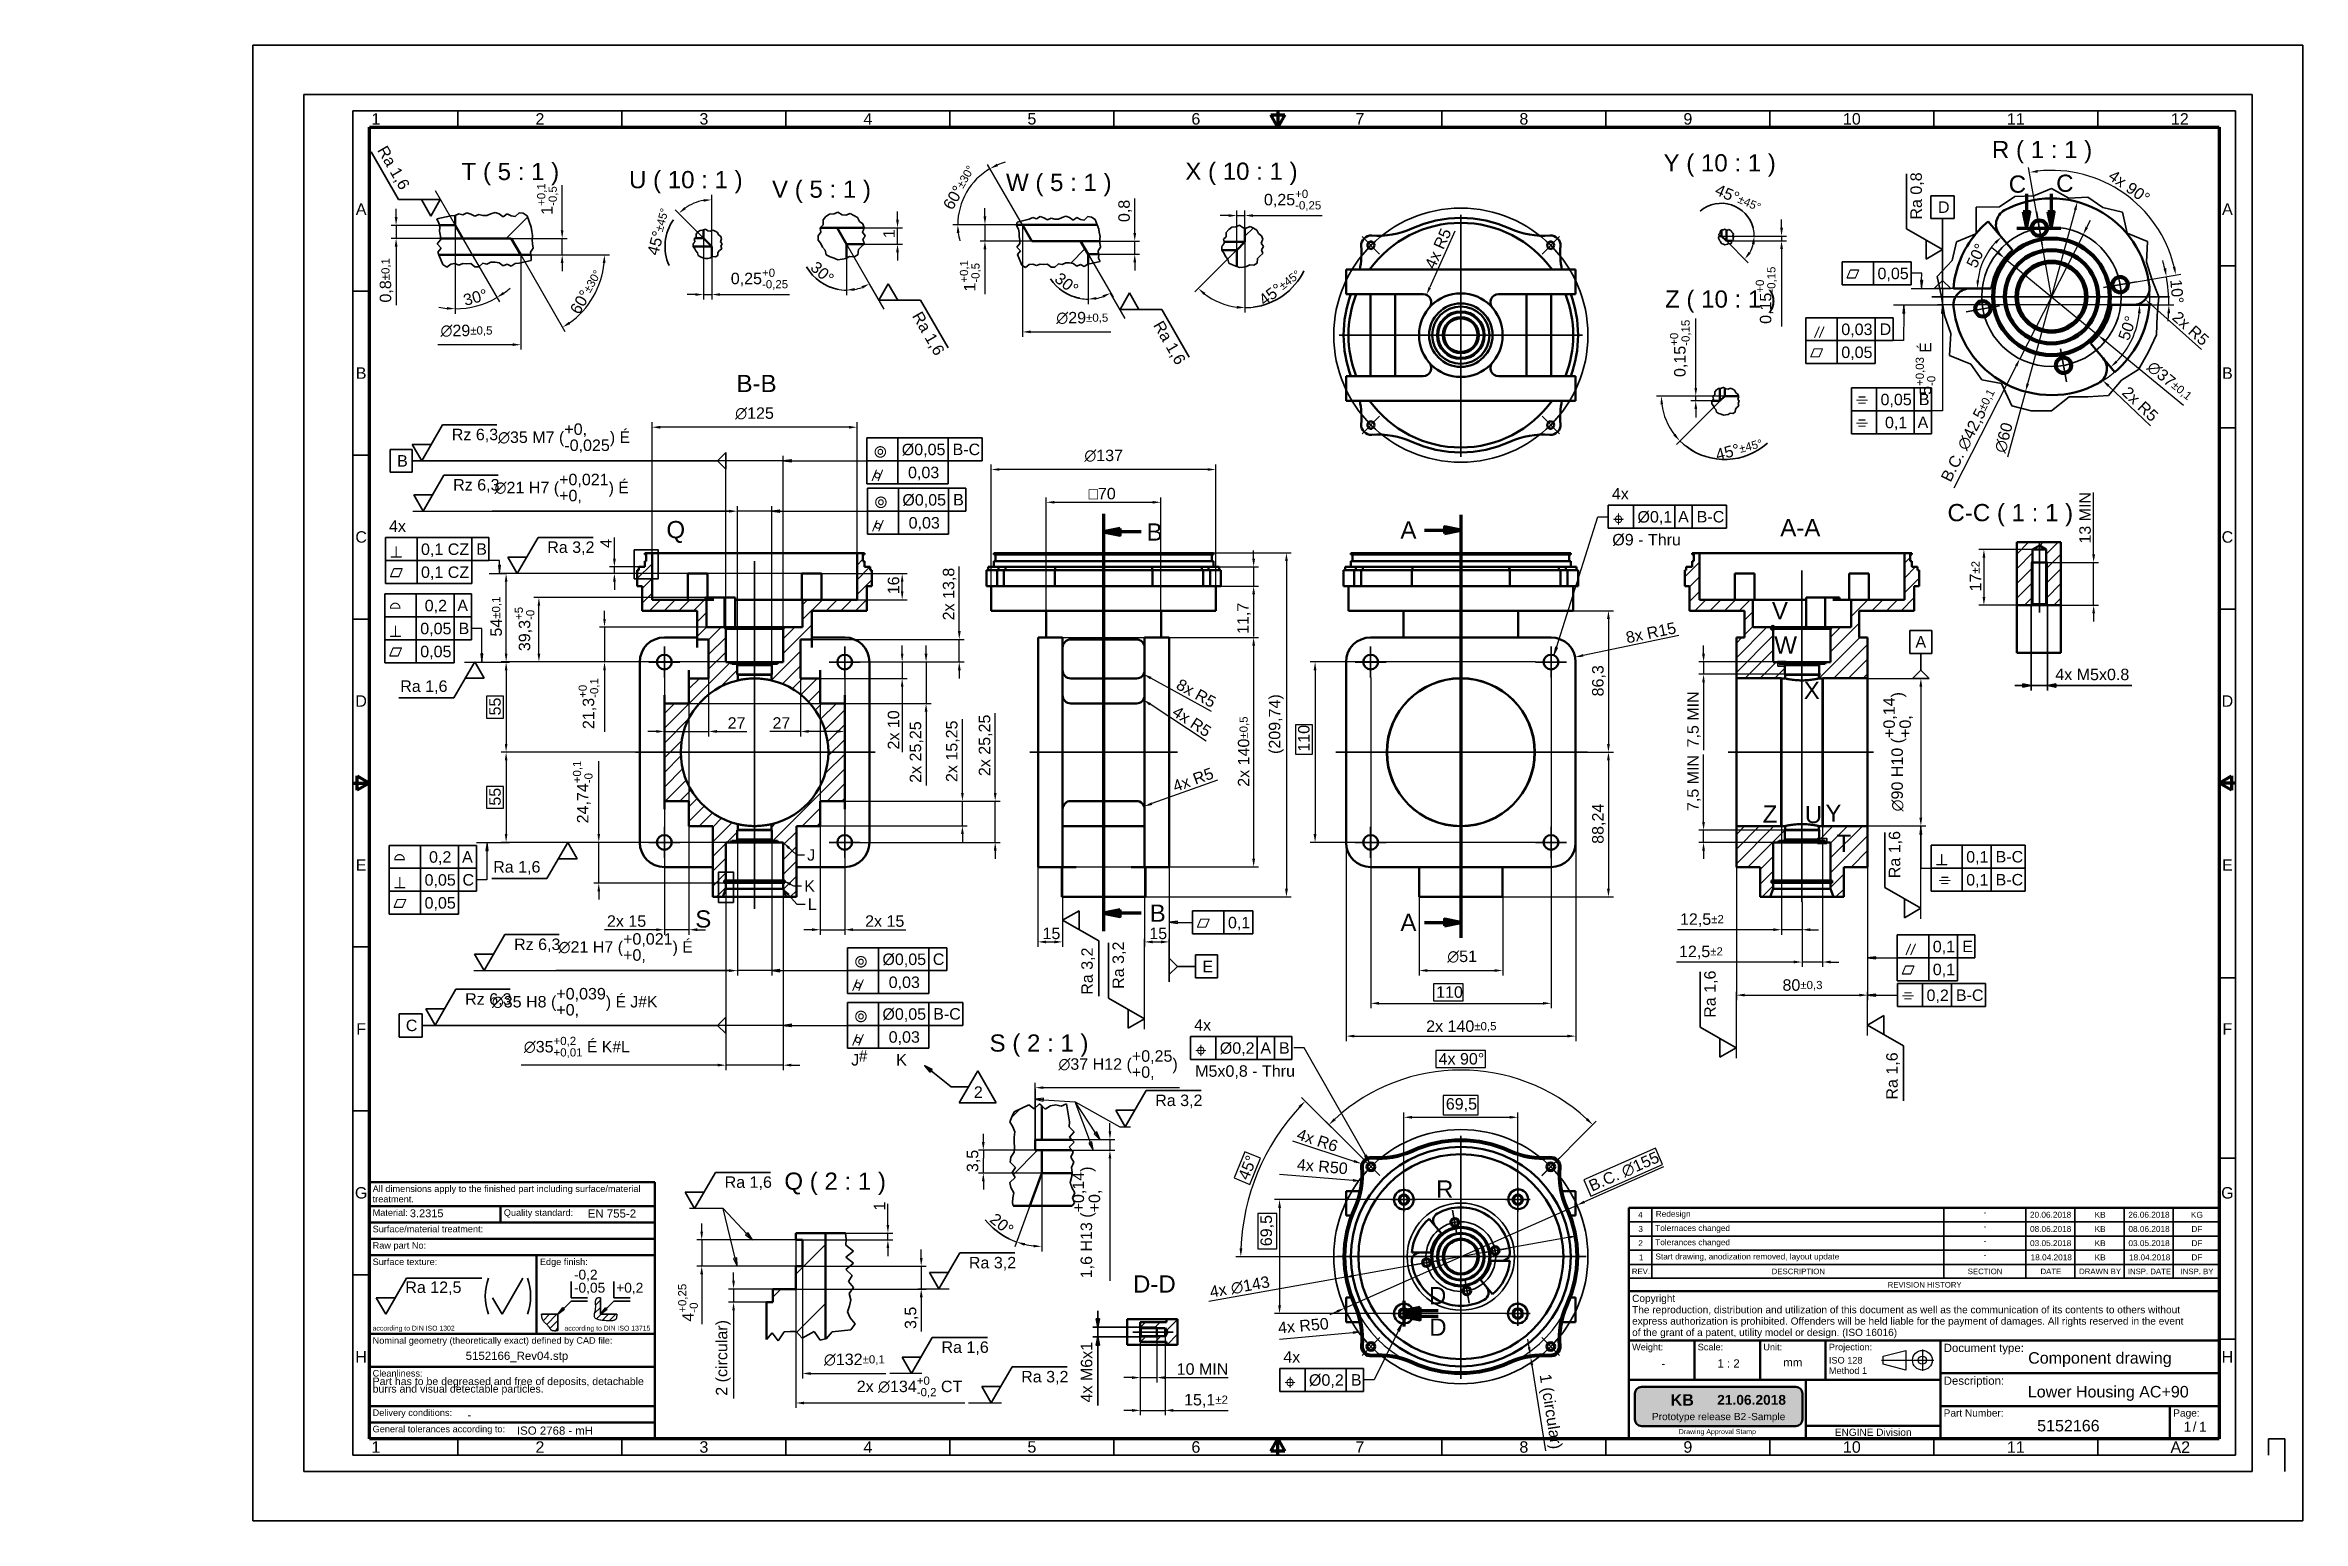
# Model space of a CAD drawing. Header units: millimetres. Extents: x -158 to 1219, y -30 to 870.
import ezdxf
from ezdxf.enums import TextEntityAlignment as Align

# ---------------------------------------------------------------- set-up
doc = ezdxf.new("R2010")
doc.units = ezdxf.units.MM
doc.header["$LTSCALE"] = 2
for name, color, linetype, lineweight in [('Bemaßungen(DIN)', 7, 'Continuous', 35), ('Bruchlinien(DIN)', 7, 'Continuous', 35), ('Detailkreislinien(DIN)', 7, 'Continuous', 35), ('Gewinde(DIN)', 7, 'Continuous', 25), ('Mittellinie(DIN)', 7, 'Continuous', 35), ('Mittelpunktmarkierung(DIN)', 7, 'Continuous', 35), ('Rahmen_Feldeinteilung', 7, 'Continuous', 35), ('Rahmen_Formatbeschneidung', 7, 'Continuous', 35), ('Rahmen_Mittenmarkierung', 7, 'Continuous', 70), ('Rahmen_Schneidekennzeichen', 7, 'Continuous', 35), ('Rahmen_Unbeschnitten', 7, 'Continuous', 35), ('Rahmen_Zeichnungsflächenbegrenzung', 7, 'Continuous', 70), ('Schnittansichtslinien(DIN)', 7, 'Continuous', 70), ('Sichtbare Kanten(DIN)', 7, 'Continuous', 50), ('Sichtbare tangentiale Kanten(DIN)', 7, 'Continuous', 50), ('Skizziergeometrie(DIN)', 7, 'Continuous', 50), ('Symbole(DIN)', 7, 'Continuous', 35)]:
    doc.layers.add(name, color=color, linetype=linetype, lineweight=lineweight)
doc.layers.add('Schraffur', color=179, linetype='Continuous', lineweight=9, true_color=0x1e1e47)
doc.styles.add('01_Aktuell-DIN-Revtab', font='arial.ttf')
doc.styles.add('0_Aktuell-DIN-Revtab', font='arial.ttf')
doc.styles.add('Aktuell-BSI', font='arial.ttf')
doc.styles.add('Aktuell-DIN', font='arial.ttf')
doc.styles.add('HOBText5', font='arial.ttf')
doc.styles.add('Rahmen_Text_Feldbez', font='arial.ttf')
doc.styles.add('Textstil13', font='')
doc.styles.add('Textstil16', font='arial.ttf')
doc.styles.add('Textstil34', font='arial.ttf')
doc.styles.add('Textstil70', font='arial.ttf')
doc.styles.add('Textstil85', font='')
doc.styles.add('Textstil88', font='')
doc.styles.add('Textstil96', font='arial.ttf')
doc.styles.get('Textstil13').set_extended_font_data('AIGDT')
doc.styles.get('Textstil85').set_extended_font_data('Arial', bold=True)
doc.styles.get('Textstil88').set_extended_font_data('Arial', bold=True)
doc.dimstyles.new('Bemaßung', dxfattribs={"dimscale": 2, "dimtxt": 3.5, "dimasz": 2.5, "dimexe": 1.5, "dimexo": 0, "dimgap": 0.8, "dimtad": 1, "dimdec": 8, "dimrnd": 1e-08, "dimtxsty": 'Aktuell-BSI', "dimcen": 0.09, "dimdle": 10, "dimclrd": 7, "dimclre": 7, "dimclrt": 7, "dimadec": 6, "dimazin": 2, "dimtfac": 0.714286, "dimtdec": 8, "dimtmove": 0, "dimatfit": 3, "dimfxl": 1, "dimtolj": 1, "dimlwd": 25, "dimlwe": 25, "dimarcsym": 0})
doc.dimstyles.new('Bemaßung$7', dxfattribs={"dimscale": 2, "dimtxt": 3.5, "dimasz": 2.5, "dimexe": 1.5, "dimexo": 0, "dimgap": 0.8, "dimtad": 1, "dimdec": 8, "dimrnd": 1e-08, "dimtxsty": 'Aktuell-BSI', "dimcen": 0.09, "dimdle": 10, "dimclrd": 7, "dimclre": 7, "dimclrt": 7, "dimadec": 6, "dimazin": 2, "dimtfac": 0.714286, "dimtdec": 8, "dimtmove": 0, "dimatfit": 3, "dimfxl": 1, "dimtolj": 1, "dimlwd": 30, "dimlwe": 25, "dimarcsym": 0})
pattern_1 = [(45, (0, 0), (-4.490128, 4.490128), [])]
pattern_2 = [(45, (0, 0), (-89.803, 89.803), [])]
pattern_3 = [(45, (0, 0), (-44.9013, 44.9013), [])]
pattern_4 = [(45, (0, 0), (-17.9605, 17.9605), [])]
pattern_5 = [(45, (0, 0), (-1.122532, 1.122532), [])]

msp = doc.modelspace()

# ---------------------------------------------------------------- texts
at = {"layer": 'Symbole(DIN)', "color": 7}
for s, insert, char_height, attachment_point, style in [('T ( 5 : 1 )', (96.25198498, 784.56059315), 10.4999995232, 7, 'HOBText5'), ('X ( 10 : 1 )', (537.55699847, 784.70368205), 10.4999995232, 7, 'HOBText5'), ('Y ( 10 : 1 )', (829.15759966, 789.8120809), 10.4999995232, 7, 'HOBText5'), ('R ( 1 : 1 )', (1029.41911439, 797.9272123), 10.4999995232, 7, 'HOBText5'), ('U ( 10 : 1 )', (198.34460466, 779.57629853), 10.4999995232, 7, 'HOBText5'), ('V ( 5 : 1 )', (285.53830303, 773.78442112), 10.4999995232, 7, 'HOBText5'), ('W ( 5 : 1 )', (428.22123342, 777.88742624), 10.4999995232, 7, 'HOBText5'), ('Z ( 10 : 1 )', (830.10360001, 706.7499345), 10.4999995232, 7, 'HOBText5'), ('B-B', (263.89093431, 658.40762008), 10.499999523, 7, 'HOBText5'), ('A-A', (900.34478906, 570.49544715), 10.499999523, 7, 'HOBText5'), ('C-C ( 1 : 1 )', (1002.31602394, 576.49829375), 10.4999995232, 7, 'HOBText5'), ('{\\fArial|b0|i0;J}', (306.98288404, 379.62995142), 6.9999998808, 1, 'Aktuell-BSI'), ('{\\fArial|b0|i0;K}', (305.18507626, 360.69813296), 6.9999998808, 1, 'Aktuell-BSI'), ('{\\fArial|b0|i0;L}', (307.35594551, 349.58559837), 6.9999998808, 1, 'Aktuell-BSI'), ('S ( 2 : 1 )', (418.19389261, 253.01065207), 10.4999995232, 7, 'HOBText5'), ('Q ( 2 : 1 )', (293.0662515, 168.75576534), 10.4999995232, 7, 'HOBText5'), ('D-D', (505.65734938, 109.21748092), 10.499999523, 7, 'HOBText5')]:
    msp.add_mtext(s, dxfattribs=dict(at, insert=insert, char_height=char_height, attachment_point=attachment_point, style=style))

# ---------------------------------------------------------------- blocks, each defined once
blk = doc.blocks.new('REVISION HISTORY')
at = {"layer": 'Symbole(DIN)', "lineweight": 50}
for p, q in [((404, 80.5), (584, 80.5)), ((404, 80.5), (404, 63.18)), ((584, 80.5), (584, 63.18)), ((404, 58.98), (404, 63.18)), ((584, 58.98), (584, 63.18)), ((404, 55), (404, 58.98)), ((584, 55), (584, 58.98)), ((404, 55), (584, 55))]:
    blk.add_line(p, q, dxfattribs=at)
at = {"layer": 'Symbole(DIN)'}
for p, q in [((404, 76.17), (584, 76.17)), ((411, 80.5), (411, 63.18)), ((500, 80.5), (500, 63.18)), ((525, 80.5), (525, 63.18)), ((540, 80.5), (540, 63.18)), ((555, 80.5), (555, 63.18)), ((570, 80.5), (570, 63.18)), ((404, 71.84), (584, 71.84)), ((404, 67.51), (584, 67.51)), ((404, 63.18), (584, 63.18)), ((411, 58.98), (411, 63.18)), ((500, 58.98), (500, 63.18)), ((525, 58.98), (525, 63.18)), ((540, 58.98), (540, 63.18)), ((555, 58.98), (555, 63.18)), ((570, 58.98), (570, 63.18)), ((404, 58.98), (584, 58.98))]:
    blk.add_line(p, q, dxfattribs=at)
at = {"layer": 'Symbole(DIN)', "color": 7, "attachment_point": 7}
for s, insert, char_height, style in [('4', (406.83, 77.43), 1.8, '01_Aktuell-DIN-Revtab'), ('Redesign', (412.21, 77.17), 1.8, '01_Aktuell-DIN-Revtab'), ('-', (512.16, 78.22), 1.8, '01_Aktuell-DIN-Revtab'), ('20.06.2018', (526.29, 77.42), 1.8, '01_Aktuell-DIN-Revtab'), ('KB', (546.02, 77.43), 1.8, '01_Aktuell-DIN-Revtab'), ('26.06.2018', (556.29, 77.42), 1.8, '01_Aktuell-DIN-Revtab'), ('KG', (575.38, 77.4), 1.8, '01_Aktuell-DIN-Revtab'), ('2', (406.88, 68.77), 1.8, '01_Aktuell-DIN-Revtab'), ('3', (406.91, 73.09), 1.8, '01_Aktuell-DIN-Revtab'), ('Tolernaces changed', (412.06, 72.84), 1.8, '01_Aktuell-DIN-Revtab'), ('Tolerances changed', (412.06, 68.51), 1.8, '01_Aktuell-DIN-Revtab'), ('-', (512.16, 73.89), 1.8, '01_Aktuell-DIN-Revtab'), ('-', (512.16, 69.56), 1.8, '01_Aktuell-DIN-Revtab'), ('08.06.2018', (526.32, 73.09), 1.8, '01_Aktuell-DIN-Revtab'), ('03.05.2018', (526.32, 68.76), 1.8, '01_Aktuell-DIN-Revtab'), ('KB', (546.02, 73.1), 1.8, '01_Aktuell-DIN-Revtab'), ('KB', (546.02, 68.77), 1.8, '01_Aktuell-DIN-Revtab'), ('08.06.2018', (556.32, 73.09), 1.8, '01_Aktuell-DIN-Revtab'), ('03.05.2018', (556.32, 68.76), 1.8, '01_Aktuell-DIN-Revtab'), ('DF', (575.53, 73.1), 1.8, '01_Aktuell-DIN-Revtab'), ('DF', (575.53, 68.77), 1.8, '01_Aktuell-DIN-Revtab'), ('1', (407.09, 64.44), 1.8, '01_Aktuell-DIN-Revtab'), ('Start drawing, anodization removed, layout update', (412.12, 64.17), 1.8, '01_Aktuell-DIN-Revtab'), ('-', (512.16, 65.23), 1.8, '01_Aktuell-DIN-Revtab'), ('18.04.2018', (526.5, 64.43), 1.8, '01_Aktuell-DIN-Revtab'), ('KB', (546.02, 64.45), 1.8, '01_Aktuell-DIN-Revtab'), ('18.04.2018', (556.5, 64.43), 1.8, '01_Aktuell-DIN-Revtab'), ('DF', (575.53, 64.45), 1.8, '01_Aktuell-DIN-Revtab'), ('REV.', (404.92, 60.23), 1.7, '0_Aktuell-DIN-Revtab'), ('DESCRIPTION', (447.57, 60.2), 1.7, '0_Aktuell-DIN-Revtab'), ('REVISION HISTORY', (482.91, 56.11), 1.7, '0_Aktuell-DIN-Revtab'), ('SECTION', (507.33, 60.2), 1.7, '0_Aktuell-DIN-Revtab'), ('DATE', (529.52, 60.23), 1.7, '0_Aktuell-DIN-Revtab'), ('DRAWN BY', (541.29, 60.23), 1.7, '0_Aktuell-DIN-Revtab'), ('INSP. DATE', (556.13, 60.2), 1.7, '0_Aktuell-DIN-Revtab'), ('INSP. BY', (572.22, 60.2), 1.7, '0_Aktuell-DIN-Revtab')]:
    blk.add_mtext(s, dxfattribs=dict(at, insert=insert, char_height=char_height, style=style))
blk = doc.blocks.new('Ränder A2 quer')
at = {"layer": 'Rahmen_Feldeinteilung'}
for p, q in [((15, 415), (589, 415)), ((15, 5), (15, 415)), ((47, 410), (47, 415)), ((97, 410), (97, 415)), ((147, 410), (147, 415)), ((197, 410), (197, 415)), ((247, 415), (247, 410)), ((297, 415), (297, 410)), ((347, 410), (347, 415)), ((397, 415), (397, 410)), ((447, 415), (447, 410)), ((497, 415), (497, 410)), ((547, 415), (547, 410)), ((589, 415), (589, 5)), ((584, 367.74), (589, 367.74)), ((15, 360), (20, 360)), ((584, 318.27), (589, 318.27)), ((15, 310), (20, 310)), ((584, 263.01), (589, 263.01)), ((15, 260), (20, 260)), ((15, 210), (20, 210)), ((589, 210), (584, 210)), ((15, 160), (20, 160)), ((584, 150.56), (589, 150.56)), ((15, 110), (20, 110)), ((584, 95.62), (589, 95.62)), ((15, 60), (20, 60)), ((584, 40.37), (589, 40.37)), ((47, 10), (47, 5)), ((97, 10), (97, 5)), ((147, 10), (147, 5)), ((197, 10), (197, 5)), ((247, 10), (247, 5)), ((297, 5), (297, 10)), ((347, 10), (347, 5)), ((397, 10), (397, 5)), ((447, 10), (447, 5)), ((497, 10), (497, 5)), ((547, 10), (547, 5)), ((589, 5), (15, 5))]:
    blk.add_line(p, q, dxfattribs=at)
at = {"layer": 'Rahmen_Formatbeschneidung'}
for p, q in [((0, 420), (594, 420)), ((0, 0), (0, 420)), ((594, 420), (594, 0)), ((594, 0), (0, 0))]:
    blk.add_line(p, q, dxfattribs=at)
at = {"layer": 'Rahmen_Mittenmarkierung'}
for p, q in [((297, 410), (294.83, 413.75)), ((294.83, 413.75), (299.17, 413.75)), ((297, 415), (297, 410)), ((299.17, 413.75), (297, 410)), ((15, 210), (20, 210)), ((16.25, 207.83), (16.25, 212.17)), ((16.25, 212.17), (20, 210)), ((20, 210), (16.25, 207.83)), ((584, 210), (587.75, 212.17)), ((589, 210), (584, 210)), ((587.75, 207.83), (584, 210)), ((587.75, 212.17), (587.75, 207.83)), ((294.83, 6.25), (297, 10)), ((297, 5), (297, 10)), ((297, 10), (299.17, 6.25)), ((299.17, 6.25), (294.83, 6.25))]:
    blk.add_line(p, q, dxfattribs=at)
at = {"layer": 'Rahmen_Schneidekennzeichen'}
for p, q in [((604, 10), (599, 10)), ((599, 10), (599, 5)), ((604, 0), (604, 10))]:
    blk.add_line(p, q, dxfattribs=at)
at = {"layer": 'Rahmen_Unbeschnitten'}
for p, q in [((-15.5, 435), (609.5, 435)), ((-15.5, -15), (-15.5, 435)), ((609.5, 435), (609.5, -15)), ((609.5, -15), (-15.5, -15))]:
    blk.add_line(p, q, dxfattribs=at)
at = {"layer": 'Rahmen_Zeichnungsflächenbegrenzung'}
for p, q in [((20, 410), (584, 410)), ((20, 10), (20, 410)), ((584, 410), (584, 10)), ((584, 10), (20, 10))]:
    blk.add_line(p, q, dxfattribs=at)
at = {"layer": 'Rahmen_Feldeinteilung', "color": 7, "char_height": 3.5, "attachment_point": 5, "style": 'Rahmen_Text_Feldbez'}
for s, insert in [('1', (22, 412.5)), ('2', (72, 412.5)), ('3', (122, 412.5)), ('4', (172, 412.5)), ('5', (222, 412.52)), ('6', (272, 412.5)), ('7', (322, 412.52)), ('8', (372, 412.5)), ('9', (422, 412.5)), ('10', (472, 412.5)), ('11', (522, 412.5)), ('12', (572, 412.5)), ('A', (17.5, 385)), ('A', (586.5, 385)), ('B', (17.5, 335)), ('B', (586.5, 335)), ('C', (17.5, 285)), ('C', (586.5, 285)), ('D', (17.5, 235)), ('D', (586.5, 235)), ('E', (17.5, 185)), ('E', (586.5, 185)), ('F', (17.5, 135)), ('F', (586.5, 135)), ('G', (17.5, 85)), ('G', (586.5, 85)), ('H', (17.5, 35)), ('H', (586.5, 35)), ('1', (22, 7.5)), ('2', (72, 7.5)), ('3', (122, 7.5)), ('4', (172, 7.5)), ('5', (222, 7.52)), ('6', (272, 7.5)), ('7', (322, 7.52)), ('8', (372, 7.5)), ('9', (422, 7.5)), ('10', (472, 7.5)), ('11', (522, 7.5))]:
    blk.add_mtext(s, dxfattribs=dict(at, insert=insert))
at = {"layer": 'Rahmen_Feldeinteilung', "color": 7, "style": 'Rahmen_Text_Feldbez'}
blk.add_attdef('Blattgröße_001', (569.14, 5.74), '', height=3.5, dxfattribs=at)
blk = doc.blocks.new('2DTransSchnitt0')
at = {"layer": 'Schnittansichtslinien(DIN)', "linetype": 'Continuous'}
for p, q in [((352.78, 291.81), (352.78, 162.8)), ((341.74, 287.13), (347.78, 287.13)), ((352.78, 287.13), (347.78, 288.13)), ((347.78, 288.13), (347.78, 286.13)), ((347.78, 287.13), (352.78, 287.13)), ((347.78, 286.13), (352.78, 287.13)), ((341.74, 167.48), (347.78, 167.48)), ((352.78, 167.48), (347.78, 168.48)), ((347.78, 168.48), (347.78, 166.48)), ((347.78, 167.48), (352.78, 167.48)), ((347.78, 166.48), (352.78, 167.48))]:
    blk.add_line(p, q, dxfattribs=at)
at = {"layer": 'Schnittansichtslinien(DIN)', "linetype": 'Continuous', "lineweight": 140}
for p, q in [((352.78, 291.81), (352.78, 282.45)), ((352.78, 172.16), (352.78, 162.8))]:
    blk.add_line(p, q, dxfattribs=at)
at = {"layer": 'Schnittansichtslinien(DIN)', "linetype": 'Continuous', "flags": 128}
for points in [[(347.78, 286.13), (352.78, 287.13), (347.78, 288.13), (347.78, 286.13)], [(347.78, 166.48), (352.78, 167.48), (347.78, 168.48), (347.78, 166.48)]]:
    blk.add_lwpolyline(points, dxfattribs=at)
at = {"layer": 'Schnittansichtslinien(DIN)'}
for points in [[(347.78, 286.13), (352.78, 287.13), (347.78, 288.13), (347.78, 286.13)], [(347.78, 166.48), (352.78, 167.48), (347.78, 168.48), (347.78, 166.48)]]:
    blk.add_solid(points, dxfattribs=at)
at = {"layer": 'Schnittansichtslinien(DIN)', "char_height": 5.25, "attachment_point": 7, "style": 'HOBText5'}
for insert in [(334.36, 284.51), (334.36, 164.86)]:
    blk.add_mtext('A', dxfattribs=dict(at, insert=insert))
blk = doc.blocks.new('*D35')
at = {"layer": 'Bemaßungen(DIN)', "color": 7, "linetype": 'Continuous', "lineweight": 25, "transparency": 16777216}
for p, q in [((901.1, 393.8), (901.1, 327.5)), ((913.6, 347.6), (913.6, 327.5)), ((896.1, 330.5), (837.6, 330.5)), ((913.6, 330.5), (901.1, 330.5)), ((918.6, 330.5), (923.6, 330.5))]:
    blk.add_line(p, q, dxfattribs=at)
at = {"layer": 'Bemaßungen(DIN)', "color": 7, "linetype": 'Continuous', "transparency": 16777216}
for points in [[(896.1, 331.4), (896.1, 329.7), (901.1, 330.5)], [(918.6, 331.4), (918.6, 329.7), (913.6, 330.5)]]:
    blk.add_solid(points, dxfattribs=at)
at = {"layer": 'Defpoints', "color": 0, "linetype": 'Continuous', "transparency": 16777216}
for p in [(901.1, 393.8), (913.6, 347.6), (913.6, 330.5)]:
    blk.add_point(p, dxfattribs=at)
at = {"layer": 'Bemaßungen(DIN)', "color": 7, "linetype": 'Continuous', "lineweight": 25, "transparency": 16777216, "insert": (839.2, 340.5), "char_height": 7, "attachment_point": 1, "style": 'Aktuell-BSI'}
blk.add_mtext('\\A1;12,5{\\H5;±2}', dxfattribs=at)
blk = doc.blocks.new('2DDetail0')
at = {"layer": 'Detailkreislinien(DIN)'}
blk.add_circle((450.55, 196.8), 0.204, dxfattribs=at)
at = {"layer": 'Detailkreislinien(DIN)', "insert": (444.82, 197.9), "char_height": 5.25, "attachment_point": 7, "style": 'HOBText5'}
blk.add_mtext('Z', dxfattribs=at)
blk = doc.blocks.new('*D37')
at = {"layer": 'Bemaßungen(DIN)', "color": 7, "linetype": 'Continuous', "lineweight": 25, "transparency": 16777216}
for q in [(824.8, 656), (837, 626.5)]:
    blk.add_line((866.5, 656), q, dxfattribs=at)
for start, end in [(187.4063, 217.5937), (225, 260.348)]:
    blk.add_arc((866.5, 656), 38.7, start, end, dxfattribs=at)
at = {"layer": 'Bemaßungen(DIN)', "color": 7, "linetype": 'Continuous', "transparency": 16777216}
for points in [[(827.3, 651), (828.9, 651.1), (827.8, 656)], [(836.4, 633), (835.2, 631.9), (839.1, 628.6)]]:
    blk.add_solid(points, dxfattribs=at)
at = {"layer": 'Defpoints', "color": 0, "linetype": 'Continuous', "transparency": 16777216}
for p in [(866.5, 656), (866.5, 656), (866.5, 656), (829.1, 646)]:
    blk.add_point(p, dxfattribs=at)
at = {"layer": 'Bemaßungen(DIN)', "color": 7, "linetype": 'Continuous', "lineweight": 25, "transparency": 16777216, "insert": (860.2, 623.4), "char_height": 7, "attachment_point": 1, "rotation": 14.5982, "style": 'Aktuell-BSI'}
blk.add_mtext('\\A1;45°{\\H5;±45°}', dxfattribs=at)
blk = doc.blocks.new('2DDetail1')
at = {"layer": 'Detailkreislinien(DIN)'}
blk.add_circle((463.1, 196.87), 0.114, dxfattribs=at)
at = {"layer": 'Detailkreislinien(DIN)', "insert": (463.93, 198.19), "char_height": 5.25, "attachment_point": 7, "style": 'HOBText5'}
blk.add_mtext('Y', dxfattribs=at)
blk = doc.blocks.new('*D39')
at = {"layer": 'Bemaßungen(DIN)', "color": 7, "linetype": 'Continuous', "lineweight": 25, "transparency": 16777216}
for p, q in [((864.5, 753.6), (887.5, 753.6)), ((867.5, 750.6), (880.7, 737.3))]:
    blk.add_line(p, q, dxfattribs=at)
for start, end in [(0, 24.5676), (329.3615, 345.6385)]:
    blk.add_arc((864.5, 753.6), 20, start, end, dxfattribs=at)
at = {"layer": 'Bemaßungen(DIN)', "color": 7, "linetype": 'Continuous', "transparency": 16777216}
for points in [[(882.3, 742.9), (881, 743.9), (878.6, 739.4)], [(883, 748.7), (884.7, 748.5), (884.5, 753.6)]]:
    blk.add_solid(points, dxfattribs=at)
at = {"layer": 'Defpoints', "color": 0, "linetype": 'Continuous', "transparency": 16777216}
for p in [(864.5, 753.6), (864.5, 753.6), (867.5, 750.6), (881.8, 743.6)]:
    blk.add_point(p, dxfattribs=at)
at = {"layer": 'Bemaßungen(DIN)', "color": 7, "linetype": 'Continuous', "lineweight": 25, "transparency": 16777216, "insert": (862.7, 785.6), "char_height": 7, "attachment_point": 1, "rotation": 336.6642, "style": 'Aktuell-BSI'}
blk.add_mtext('\\A1;45°{\\H5;±45°}', dxfattribs=at)
blk = doc.blocks.new('*D40')
at = {"layer": 'Bemaßungen(DIN)', "color": 7, "linetype": 'Continuous', "lineweight": 25, "transparency": 16777216}
for p, q in [((926.1, 483.8), (989.1, 483.8)), ((986.1, 478.8), (986.1, 398.8)), ((926.1, 393.8), (989.1, 393.8))]:
    blk.add_line(p, q, dxfattribs=at)
at = {"layer": 'Bemaßungen(DIN)', "color": 7, "linetype": 'Continuous', "transparency": 16777216}
for points in [[(985.2, 478.8), (986.9, 478.8), (986.1, 483.8)], [(985.2, 398.8), (986.9, 398.8), (986.1, 393.8)]]:
    blk.add_solid(points, dxfattribs=at)
at = {"layer": 'Defpoints', "color": 0, "linetype": 'Continuous', "transparency": 16777216}
for p in [(926.1, 483.8), (926.1, 393.8), (986.1, 393.8)]:
    blk.add_point(p, dxfattribs=at)
at = {"layer": 'Bemaßungen(DIN)', "color": 7, "linetype": 'Continuous', "lineweight": 25, "transparency": 16777216, "insert": (963.2, 402.7), "char_height": 7, "attachment_point": 1, "rotation": 90, "style": 'Aktuell-BSI'}
blk.add_mtext('\\A1;{\\fAIGDT|b0|i0;\\H7.0000;\\ln}\\fArial|b0|i0;\\H7.0000;90 H10 (\\S+0,14^ +0,;)', dxfattribs=at)
blk = doc.blocks.new('2DDetail2')
at = {"layer": 'Detailkreislinien(DIN)'}
blk.add_circle((462, 243.06), 0.31, dxfattribs=at)
at = {"layer": 'Detailkreislinien(DIN)', "insert": (457.34, 235.62), "char_height": 5.25, "attachment_point": 7, "style": 'HOBText5'}
blk.add_mtext('X', dxfattribs=at)
blk = doc.blocks.new('*D42')
at = {"layer": 'Bemaßungen(DIN)', "color": 7, "linetype": 'Continuous', "lineweight": 25, "transparency": 16777216}
for q in [(543.4, 719.5), (573.9, 706.9)]:
    blk.add_line((573.9, 750), q, dxfattribs=at)
for start, end in [(232.1445, 262.8555), (270, 283.9235)]:
    blk.add_arc((573.9, 750), 40.1, start, end, dxfattribs=at)
at = {"layer": 'Bemaßungen(DIN)', "color": 7, "linetype": 'Continuous', "transparency": 16777216}
for points in [[(548.7, 717.7), (549.8, 718.9), (545.5, 721.6)], [(569, 711), (568.9, 709.3), (573.9, 709.9)]]:
    blk.add_solid(points, dxfattribs=at)
at = {"layer": 'Defpoints', "color": 0, "linetype": 'Continuous', "transparency": 16777216}
for p in [(573.9, 750), (573.9, 750), (573.9, 750), (553.8, 715.2)]:
    blk.add_point(p, dxfattribs=at)
at = {"layer": 'Bemaßungen(DIN)', "color": 7, "linetype": 'Continuous', "lineweight": 25, "transparency": 16777216, "insert": (581.5, 716.3), "char_height": 7, "attachment_point": 1, "rotation": 37.2659, "style": 'Aktuell-BSI'}
blk.add_mtext('\\A1;45°{\\H5;±45°}', dxfattribs=at)
blk = doc.blocks.new('2DDetail3')
at = {"layer": 'Detailkreislinien(DIN)', "flags": 128}
blk.add_lwpolyline([(449.4, 245.64), (451.85, 245.64), (451.85, 247.07), (449.4, 247.07), (449.4, 245.64)], dxfattribs=at)
at = {"layer": 'Detailkreislinien(DIN)', "insert": (448.35, 249.45), "char_height": 5.25, "attachment_point": 7, "style": 'HOBText5'}
blk.add_mtext('W', dxfattribs=at)
blk = doc.blocks.new('*D44')
at = {"layer": 'Bemaßungen(DIN)', "color": 7, "linetype": 'Continuous', "lineweight": 25, "transparency": 16777216}
for p, q in [((438.3, 760.5), (412.4, 760.5)), ((415.4, 765.5), (415.4, 770.5)), ((415.4, 760.5), (415.4, 750.5)), ((444, 750.5), (412.4, 750.5)), ((415.4, 745.5), (415.4, 718.1))]:
    blk.add_line(p, q, dxfattribs=at)
at = {"layer": 'Bemaßungen(DIN)', "color": 7, "linetype": 'Continuous', "transparency": 16777216}
for points in [[(414.5, 765.5), (416.2, 765.5), (415.4, 760.5)], [(414.5, 745.5), (416.2, 745.5), (415.4, 750.5)]]:
    blk.add_solid(points, dxfattribs=at)
at = {"layer": 'Defpoints', "color": 0, "linetype": 'Continuous', "transparency": 16777216}
for p in [(438.3, 760.5), (415.4, 750.5), (444, 750.5)]:
    blk.add_point(p, dxfattribs=at)
at = {"layer": 'Bemaßungen(DIN)', "color": 7, "linetype": 'Continuous', "lineweight": 25, "transparency": 16777216, "insert": (400.1, 719.7), "char_height": 7, "attachment_point": 1, "rotation": 90, "style": 'Aktuell-BSI'}
blk.add_mtext('\\A1;1{\\H5;\\S+0,1^ -0,5;}', dxfattribs=at)
blk = doc.blocks.new('*D45')
at = {"layer": 'Bemaßungen(DIN)', "color": 7, "linetype": 'Continuous', "lineweight": 25, "transparency": 16777216}
for q in [(417, 797.3), (395.8, 760.5)]:
    blk.add_line((438.3, 760.5), q, dxfattribs=at)
for start, end in [(105.4929, 112.7465), (120, 180), (187.2535, 194.5071)]:
    blk.add_arc((438.3, 760.5), 39.5, start, end, dxfattribs=at)
at = {"layer": 'Bemaßungen(DIN)', "color": 7, "linetype": 'Continuous', "transparency": 16777216}
for points in [[(423.4, 796.2), (422.6, 797.7), (418.5, 794.7)], [(398.2, 755.5), (399.9, 755.6), (398.8, 760.5)]]:
    blk.add_solid(points, dxfattribs=at)
at = {"layer": 'Defpoints', "color": 0, "linetype": 'Continuous', "transparency": 16777216}
for p in [(408, 785.9), (438.3, 760.5), (438.3, 760.5), (438.3, 760.5)]:
    blk.add_point(p, dxfattribs=at)
at = {"layer": 'Bemaßungen(DIN)', "color": 7, "linetype": 'Continuous', "lineweight": 25, "transparency": 16777216, "insert": (389.4, 772.4), "char_height": 7, "attachment_point": 1, "rotation": 60, "style": 'Aktuell-BSI'}
blk.add_mtext('\\A1;60°{\\H5;±30°}', dxfattribs=at)
blk = doc.blocks.new('*D46')
at = {"layer": 'Bemaßungen(DIN)', "color": 7, "linetype": 'Continuous', "lineweight": 25, "transparency": 16777216}
for p, q in [((506.7, 755.5), (506.7, 776.5)), ((473.7, 750.5), (509.7, 750.5)), ((506.7, 742.5), (506.7, 750.5)), ((478.3, 742.5), (509.7, 742.5)), ((506.7, 737.5), (506.7, 732.5))]:
    blk.add_line(p, q, dxfattribs=at)
at = {"layer": 'Bemaßungen(DIN)', "color": 7, "linetype": 'Continuous', "transparency": 16777216}
for points in [[(505.9, 755.5), (507.6, 755.5), (506.7, 750.5)], [(505.9, 737.5), (507.6, 737.5), (506.7, 742.5)]]:
    blk.add_solid(points, dxfattribs=at)
at = {"layer": 'Defpoints', "color": 0, "linetype": 'Continuous', "transparency": 16777216}
for p in [(473.7, 750.5), (506.7, 750.5), (478.3, 742.5)]:
    blk.add_point(p, dxfattribs=at)
at = {"layer": 'Bemaßungen(DIN)', "color": 7, "linetype": 'Continuous', "lineweight": 25, "transparency": 16777216, "insert": (496.7, 762.1), "char_height": 7, "attachment_point": 1, "rotation": 90, "style": 'Aktuell-BSI'}
blk.add_mtext('\\A1;0,8', dxfattribs=at)
blk = doc.blocks.new('*D47')
at = {"layer": 'Bemaßungen(DIN)', "color": 7, "linetype": 'Continuous', "lineweight": 25, "transparency": 16777216}
for p, q in [((478.3, 742.5), (493.5, 716.2)), ((478.3, 736.4), (478.3, 712.1))]:
    blk.add_line(p, q, dxfattribs=at)
for start, end in [(250.487, 270), (280.4862, 289.5138)]:
    blk.add_arc((478.3, 742.5), 27.4, start, end, dxfattribs=at)
at = {"layer": 'Bemaßungen(DIN)', "color": 7, "linetype": 'Continuous', "transparency": 16777216}
for points in [[(483.3, 714.8), (483.2, 716.4), (478.3, 715.1)], [(487.1, 717.5), (487.8, 716), (492, 718.8)]]:
    blk.add_solid(points, dxfattribs=at)
at = {"layer": 'Defpoints', "color": 0, "linetype": 'Continuous', "transparency": 16777216}
for p in [(478.3, 742.5), (478.3, 742.5), (478.3, 736.4), (487.6, 716.8)]:
    blk.add_point(p, dxfattribs=at)
at = {"layer": 'Bemaßungen(DIN)', "color": 7, "linetype": 'Continuous', "lineweight": 25, "transparency": 16777216, "insert": (461.5, 731.9), "char_height": 7, "attachment_point": 1, "rotation": 322.4652, "style": 'Aktuell-BSI'}
blk.add_mtext('\\A1;30°', dxfattribs=at)
blk = doc.blocks.new('2DDetail4')
at = {"layer": 'Detailkreislinien(DIN)'}
blk.add_circle((447.9, 257.28), 0.698, dxfattribs=at)
at = {"layer": 'Detailkreislinien(DIN)', "insert": (447.62, 259.94), "char_height": 5.25, "attachment_point": 7, "style": 'HOBText5'}
blk.add_mtext('V', dxfattribs=at)
blk = doc.blocks.new('*D49')
at = {"layer": 'Bemaßungen(DIN)', "color": 7, "linetype": 'Continuous', "lineweight": 25, "transparency": 16777216}
for p, q in [((325.2, 758.6), (365.1, 758.6)), ((362.1, 763.6), (362.1, 768.6)), ((362.1, 748.6), (362.1, 758.6)), ((330.9, 748.6), (365.1, 748.6)), ((362.1, 743.6), (362.1, 738.6))]:
    blk.add_line(p, q, dxfattribs=at)
at = {"layer": 'Bemaßungen(DIN)', "color": 7, "linetype": 'Continuous', "transparency": 16777216}
for points in [[(361.2, 763.6), (362.9, 763.6), (362.1, 758.6)], [(361.2, 743.6), (362.9, 743.6), (362.1, 748.6)]]:
    blk.add_solid(points, dxfattribs=at)
at = {"layer": 'Defpoints', "color": 0, "linetype": 'Continuous', "transparency": 16777216}
for p in [(325.2, 758.6), (362.1, 758.6), (330.9, 748.6)]:
    blk.add_point(p, dxfattribs=at)
at = {"layer": 'Bemaßungen(DIN)', "color": 7, "linetype": 'Continuous', "lineweight": 25, "transparency": 16777216, "insert": (353.4, 752.3), "char_height": 7, "attachment_point": 1, "rotation": 90, "style": 'Aktuell-BSI'}
blk.add_mtext('\\A1;1', dxfattribs=at)
blk = doc.blocks.new('*D50')
at = {"layer": 'Bemaßungen(DIN)', "color": 7, "linetype": 'Continuous', "lineweight": 25, "transparency": 16777216}
for p, q in [((331, 748.6), (346.4, 721.8)), ((330.9, 740.1), (330.9, 717.6))]:
    blk.add_line(p, q, dxfattribs=at)
for start, end in [(246.0449, 270), (280.2454, 289.7546)]:
    blk.add_arc((330.9, 748.6), 28, start, end, dxfattribs=at)
at = {"layer": 'Bemaßungen(DIN)', "color": 7, "linetype": 'Continuous', "transparency": 16777216}
for points in [[(336, 720.2), (335.9, 721.9), (330.9, 720.6)], [(340.1, 723), (340.8, 721.5), (344.9, 724.4)]]:
    blk.add_solid(points, dxfattribs=at)
at = {"layer": 'Defpoints', "color": 0, "linetype": 'Continuous', "transparency": 16777216}
for p in [(330.9, 748.6), (331, 748.6), (330.9, 740.1), (340.5, 722.3)]:
    blk.add_point(p, dxfattribs=at)
at = {"layer": 'Bemaßungen(DIN)', "color": 7, "linetype": 'Continuous', "lineweight": 25, "transparency": 16777216, "insert": (313, 738.8), "char_height": 7, "attachment_point": 1, "rotation": 318.4496, "style": 'Aktuell-BSI'}
blk.add_mtext('\\A1;30°', dxfattribs=at)
blk = doc.blocks.new('Bezugssymbol1')
at = {"layer": 'Symbole(DIN)'}
for p, q in [((489.64, 256.53), (496.42, 256.53)), ((489.64, 256.53), (489.64, 249.53)), ((496.42, 256.53), (496.42, 249.53)), ((489.64, 249.53), (496.42, 249.53))]:
    blk.add_line(p, q, dxfattribs=at)
at = {"layer": 'Symbole(DIN)', "color": 7, "linetype": 'Continuous', "lineweight": 35}
for p, q in [((493.03, 244.86), (493.03, 249.53)), ((493.03, 244.38), (493.03, 244.86))]:
    blk.add_line(p, q, dxfattribs=at)
at = {"layer": 'Symbole(DIN)', "color": 7, "linetype": 'Continuous', "lineweight": 35, "flags": 128}
blk.add_lwpolyline([(495.53, 241.88), (490.53, 241.88), (493.03, 244.38), (495.53, 241.88)], dxfattribs=at)
at = {"layer": 'Symbole(DIN)', "color": 7}
blk.add_solid([(495.53, 241.88), (490.53, 241.88), (493.03, 244.38), (495.53, 241.88)], dxfattribs=at)
at = {"layer": 'Symbole(DIN)', "color": 7, "insert": (491.38, 251.28), "char_height": 3.5, "attachment_point": 7, "style": 'Aktuell-BSI'}
blk.add_mtext('A', dxfattribs=at)
blk = doc.blocks.new('*D52')
at = {"layer": 'Bemaßungen(DIN)', "color": 7, "linetype": 'Continuous', "lineweight": 25, "transparency": 16777216}
for p, q in [((873.6, 393.6), (873.6, 287.6)), ((953.6, 393.6), (953.6, 287.6)), ((878.6, 290.6), (948.6, 290.6))]:
    blk.add_line(p, q, dxfattribs=at)
at = {"layer": 'Bemaßungen(DIN)', "color": 7, "linetype": 'Continuous', "transparency": 16777216}
for points in [[(878.6, 291.5), (878.6, 289.8), (873.6, 290.6)], [(948.6, 291.5), (948.6, 289.8), (953.6, 290.6)]]:
    blk.add_solid(points, dxfattribs=at)
at = {"layer": 'Defpoints', "color": 0, "linetype": 'Continuous', "transparency": 16777216}
for p in [(873.6, 393.6), (953.6, 393.6), (953.6, 290.6)]:
    blk.add_point(p, dxfattribs=at)
at = {"layer": 'Bemaßungen(DIN)', "color": 7, "linetype": 'Continuous', "lineweight": 25, "transparency": 16777216, "insert": (901.7, 300.3), "char_height": 7, "attachment_point": 1, "style": 'Aktuell-BSI'}
blk.add_mtext('\\A1;80{\\H5;±0,3}', dxfattribs=at)
blk = doc.blocks.new('2DTransSchnitt1')
at = {"layer": 'Schnittansichtslinien(DIN)', "linetype": 'Continuous'}
for p, q in [((243.87, 292.06), (243.87, 164.81)), ((248.87, 287.56), (243.87, 286.56)), ((248.87, 286.56), (243.87, 286.56)), ((243.87, 286.56), (248.87, 285.56)), ((248.87, 285.56), (248.87, 287.56)), ((255.28, 286.56), (248.87, 286.56)), ((248.87, 171.31), (243.87, 170.31)), ((248.87, 170.31), (243.87, 170.31)), ((243.87, 170.31), (248.87, 169.31)), ((248.87, 169.31), (248.87, 171.31)), ((255.28, 170.31), (248.87, 170.31))]:
    blk.add_line(p, q, dxfattribs=at)
at = {"layer": 'Schnittansichtslinien(DIN)', "linetype": 'Continuous', "lineweight": 140}
for p, q in [((243.87, 292.06), (243.87, 281.06)), ((243.87, 175.81), (243.87, 164.81))]:
    blk.add_line(p, q, dxfattribs=at)
at = {"layer": 'Schnittansichtslinien(DIN)', "linetype": 'Continuous', "flags": 128}
for points in [[(248.87, 287.56), (243.87, 286.56), (248.87, 285.56), (248.87, 287.56)], [(248.87, 171.31), (243.87, 170.31), (248.87, 169.31), (248.87, 171.31)]]:
    blk.add_lwpolyline(points, dxfattribs=at)
at = {"layer": 'Schnittansichtslinien(DIN)'}
for points in [[(248.87, 287.56), (243.87, 286.56), (248.87, 285.56), (248.87, 287.56)], [(248.87, 171.31), (243.87, 170.31), (248.87, 169.31), (248.87, 171.31)]]:
    blk.add_solid(points, dxfattribs=at)
at = {"layer": 'Schnittansichtslinien(DIN)', "char_height": 5.25, "attachment_point": 7, "style": 'HOBText5'}
for insert in [(256.97, 283.93), (257.93, 167.69)]:
    blk.add_mtext('B', dxfattribs=dict(at, insert=insert))
blk = doc.blocks.new('2DDetail5')
at = {"layer": 'Detailkreislinien(DIN)'}
blk.add_circle((461.97, 195.67), 0.216, dxfattribs=at)
at = {"layer": 'Detailkreislinien(DIN)', "insert": (457.64, 197.69), "char_height": 5.25, "attachment_point": 7, "style": 'HOBText5'}
blk.add_mtext('U', dxfattribs=at)
blk = doc.blocks.new('*D55')
at = {"layer": 'Bemaßungen(DIN)', "color": 7, "linetype": 'Continuous', "lineweight": 25, "transparency": 16777216}
for p, q in [((248.8, 747.2), (248.8, 778.7)), ((243.8, 752.2), (226.5, 769.5))]:
    blk.add_line(p, q, dxfattribs=at)
blk.add_arc((248.8, 747.2), 28.5, 100.0587, 124.9413, dxfattribs=at)
at = {"layer": 'Bemaßungen(DIN)', "color": 7, "linetype": 'Continuous', "transparency": 16777216}
for points in [[(233, 770), (232, 771.2), (228.7, 767.4)], [(243.8, 776.1), (243.9, 774.5), (248.8, 775.7)]]:
    blk.add_solid(points, dxfattribs=at)
at = {"layer": 'Defpoints', "color": 0, "linetype": 'Continuous', "transparency": 16777216}
for p in [(241.4, 774.8), (243.8, 752.2), (248.8, 747.2), (248.8, 747.2)]:
    blk.add_point(p, dxfattribs=at)
at = {"layer": 'Bemaßungen(DIN)', "color": 7, "linetype": 'Continuous', "lineweight": 25, "transparency": 16777216, "insert": (209.2, 743.1), "char_height": 7, "attachment_point": 1, "rotation": 74.9282, "style": 'Aktuell-BSI'}
blk.add_mtext('\\A1;45°{\\H5;±45°}', dxfattribs=at)
blk = doc.blocks.new('2DDetail6')
at = {"layer": 'Detailkreislinien(DIN)', "flags": 128}
blk.add_lwpolyline([(461.53, 191.58), (464.35, 191.58), (464.35, 193.1), (461.53, 193.1), (461.53, 191.58)], dxfattribs=at)
at = {"layer": 'Detailkreislinien(DIN)', "insert": (467.29, 188.96), "char_height": 5.25, "attachment_point": 7, "style": 'HOBText5'}
blk.add_mtext('T', dxfattribs=at)
blk = doc.blocks.new('*D57')
at = {"layer": 'Bemaßungen(DIN)', "color": 7, "linetype": 'Continuous', "lineweight": 25, "transparency": 16777216}
for p, q in [((92.3, 760.1), (53.3, 760.1)), ((56.3, 765.1), (56.3, 770.1)), ((56.3, 760.1), (56.3, 752.1)), ((96.9, 752.1), (53.3, 752.1)), ((56.3, 747.1), (56.3, 711.4))]:
    blk.add_line(p, q, dxfattribs=at)
at = {"layer": 'Bemaßungen(DIN)', "color": 7, "linetype": 'Continuous', "transparency": 16777216}
for points in [[(55.5, 765.1), (57.2, 765.1), (56.3, 760.1)], [(55.5, 747.1), (57.2, 747.1), (56.3, 752.1)]]:
    blk.add_solid(points, dxfattribs=at)
at = {"layer": 'Defpoints', "color": 0, "linetype": 'Continuous', "transparency": 16777216}
for p in [(92.3, 760.1), (56.3, 752.1), (96.9, 752.1)]:
    blk.add_point(p, dxfattribs=at)
at = {"layer": 'Bemaßungen(DIN)', "color": 7, "linetype": 'Continuous', "lineweight": 25, "transparency": 16777216, "insert": (46.3, 713), "char_height": 7, "attachment_point": 1, "rotation": 90, "style": 'Aktuell-BSI'}
blk.add_mtext('\\A1;0,8{\\H5;±0,1}', dxfattribs=at)
blk = doc.blocks.new('*D58')
at = {"layer": 'Bemaßungen(DIN)', "color": 7, "linetype": 'Continuous', "lineweight": 25, "transparency": 16777216}
for p, q in [((157.6, 757.1), (157.6, 784.6)), ((126.5, 752.1), (160.6, 752.1)), ((157.6, 742.1), (157.6, 752.1)), ((132.3, 742.1), (160.6, 742.1)), ((157.6, 737.1), (157.6, 732.1))]:
    blk.add_line(p, q, dxfattribs=at)
at = {"layer": 'Bemaßungen(DIN)', "color": 7, "linetype": 'Continuous', "transparency": 16777216}
for points in [[(156.7, 757.1), (158.4, 757.1), (157.6, 752.1)], [(156.7, 737.1), (158.4, 737.1), (157.6, 742.1)]]:
    blk.add_solid(points, dxfattribs=at)
at = {"layer": 'Defpoints', "color": 0, "linetype": 'Continuous', "transparency": 16777216}
for p in [(126.5, 752.1), (132.3, 742.1), (157.6, 742.1)]:
    blk.add_point(p, dxfattribs=at)
at = {"layer": 'Bemaßungen(DIN)', "color": 7, "linetype": 'Continuous', "lineweight": 25, "transparency": 16777216, "insert": (142.3, 766.5), "char_height": 7, "attachment_point": 1, "rotation": 90, "style": 'Aktuell-BSI'}
blk.add_mtext('\\A1;1{\\H5;\\S+0,1^ -0,5;}', dxfattribs=at)
blk = doc.blocks.new('*D59')
at = {"layer": 'Bemaßungen(DIN)', "color": 7, "linetype": 'Continuous', "lineweight": 25, "transparency": 16777216}
for q in [(159.3, 695.3), (186.4, 742.1)]:
    blk.add_line((132.3, 742.1), q, dxfattribs=at)
blk.add_arc((132.3, 742.1), 51.1, 305.6129, 354.3871, dxfattribs=at)
at = {"layer": 'Bemaßungen(DIN)', "color": 7, "linetype": 'Continuous', "transparency": 16777216}
for points in [[(182.3, 737.2), (184, 737.1), (183.4, 742.1)], [(162.5, 699.9), (161.6, 701.3), (157.8, 697.9)]]:
    blk.add_solid(points, dxfattribs=at)
at = {"layer": 'Defpoints', "color": 0, "linetype": 'Continuous', "transparency": 16777216}
for p in [(132.3, 742.1), (132.3, 742.1), (132.3, 742.1), (171.4, 709.3)]:
    blk.add_point(p, dxfattribs=at)
at = {"layer": 'Bemaßungen(DIN)', "color": 7, "linetype": 'Continuous', "lineweight": 25, "transparency": 16777216, "insert": (161.9, 708.7), "char_height": 7, "attachment_point": 1, "rotation": 60, "style": 'Aktuell-BSI'}
blk.add_mtext('\\A1;60°{\\H5;±30°}', dxfattribs=at)
blk = doc.blocks.new('*D60')
at = {"layer": 'Bemaßungen(DIN)', "color": 7, "linetype": 'Continuous', "lineweight": 25, "transparency": 16777216}
for q in [(92.3, 706.2), (119.3, 713.5)]:
    blk.add_line((92.3, 760.1), q, dxfattribs=at)
for start, end in [(270, 300), (305.6296, 311.2593), (258.7407, 264.3704)]:
    blk.add_arc((92.3, 760.1), 50.9, start, end, dxfattribs=at)
at = {"layer": 'Bemaßungen(DIN)', "color": 7, "linetype": 'Continuous', "transparency": 16777216}
for points in [[(122.4, 718.1), (121.5, 719.5), (117.8, 716.1)], [(87.4, 710.3), (87.3, 708.7), (92.3, 709.2)]]:
    blk.add_solid(points, dxfattribs=at)
at = {"layer": 'Defpoints', "color": 0, "linetype": 'Continuous', "transparency": 16777216}
for p in [(92.3, 760.1), (92.3, 760.1), (92.3, 760.1), (101.2, 710)]:
    blk.add_point(p, dxfattribs=at)
at = {"layer": 'Bemaßungen(DIN)', "color": 7, "linetype": 'Continuous', "lineweight": 25, "transparency": 16777216, "insert": (96.6, 717.7), "char_height": 7, "attachment_point": 1, "rotation": 15, "style": 'Aktuell-BSI'}
blk.add_mtext('\\A1;30°', dxfattribs=at)
blk = doc.blocks.new('*D61')
at = {"layer": 'Bemaßungen(DIN)', "color": 7, "linetype": 'Continuous', "lineweight": 25, "transparency": 16777216}
for p, q in [((257.4, 616.5), (116.9, 616.5)), ((257.4, 514.1), (257.4, 619.5)), ((292.4, 616.5), (257.4, 616.5)), ((292.4, 514.1), (292.4, 619.5)), ((297.4, 616.5), (302.4, 616.5))]:
    blk.add_line(p, q, dxfattribs=at)
at = {"layer": 'Bemaßungen(DIN)', "color": 7, "linetype": 'Continuous', "transparency": 16777216}
blk.add_solid([(297.4, 617.3), (297.4, 615.6), (292.4, 616.5)], dxfattribs=at)
at = {"layer": 'Defpoints', "color": 0, "linetype": 'Continuous', "transparency": 16777216}
for p in [(257.4, 616.5), (257.4, 514.1), (292.4, 514.1)]:
    blk.add_point(p, dxfattribs=at)
at = {"layer": 'Bemaßungen(DIN)', "color": 7, "linetype": 'Continuous', "lineweight": 25, "transparency": 16777216, "insert": (118.5, 639.3), "char_height": 7, "attachment_point": 1, "style": 'Aktuell-BSI'}
blk.add_mtext('\\A1;{\\fAIGDT|b0|i0;\\H7.0000;\\ln}\\fArial|b0|i0;\\H7.0000;35 M7 (\\S+0,^ -0,025;)\\fArial|b0|i0;\\H7.0000; \\fAIGDT|b0|i0;\\H7.0000;É', dxfattribs=at)
blk = doc.blocks.new('_None')
blk = doc.blocks.new('*D63')
at = {"layer": 'Bemaßungen(DIN)', "color": 7, "linetype": 'Continuous', "lineweight": 25, "transparency": 16777216}
for p, q in [((212.4, 560.3), (212.4, 640)), ((332.4, 637), (217.4, 637)), ((337.4, 560.3), (337.4, 640))]:
    blk.add_line(p, q, dxfattribs=at)
at = {"layer": 'Bemaßungen(DIN)', "color": 7, "linetype": 'Continuous', "transparency": 16777216}
for points in [[(217.4, 637.8), (217.4, 636.1), (212.4, 637)], [(332.4, 637.8), (332.4, 636.1), (337.4, 637)]]:
    blk.add_solid(points, dxfattribs=at)
at = {"layer": 'Defpoints', "color": 0, "linetype": 'Continuous', "transparency": 16777216}
for p in [(212.4, 637), (212.4, 560.3), (337.4, 560.3)]:
    blk.add_point(p, dxfattribs=at)
at = {"layer": 'Bemaßungen(DIN)', "color": 7, "linetype": 'Continuous', "lineweight": 25, "transparency": 16777216, "insert": (263.1, 649.1), "char_height": 7, "attachment_point": 1, "style": 'Aktuell-BSI'}
blk.add_mtext('\\A1;{\\fAIGDT|b0|i0;\\H7.0000;\\ln}\\fArial|b0|i0;\\H7.0000;125', dxfattribs=at)
blk = doc.blocks.new('*D64')
at = {"layer": 'Bemaßungen(DIN)', "color": 7, "linetype": 'Continuous', "lineweight": 25, "transparency": 16777216}
for p, q in [((132.3, 742.1), (132.3, 684.3)), ((127.3, 687.3), (81.8, 687.3))]:
    blk.add_line(p, q, dxfattribs=at)
at = {"layer": 'Bemaßungen(DIN)', "color": 7, "linetype": 'Continuous', "transparency": 16777216}
blk.add_solid([(127.3, 688.2), (127.3, 686.5), (132.3, 687.3)], dxfattribs=at)
at = {"layer": 'Defpoints', "color": 0, "linetype": 'Continuous', "transparency": 16777216}
for p in [(-157.7, 742.1), (132.3, 742.1), (-157.7, 687.3)]:
    blk.add_point(p, dxfattribs=at)
at = {"layer": 'Bemaßungen(DIN)', "color": 7, "linetype": 'Continuous', "lineweight": 25, "transparency": 16777216, "insert": (83.4, 699.5), "char_height": 7, "attachment_point": 1, "style": 'Aktuell-BSI'}
blk.add_mtext('\\A1;{\\fAIGDT|b0|i0;\\H7.0000;\\ln}\\fArial|b0|i0;\\H7.0000;29{\\H5;±0,5}', dxfattribs=at)
blk = doc.blocks.new('*D65')
at = {"layer": 'Bemaßungen(DIN)', "color": 7, "linetype": 'Continuous', "lineweight": 25, "transparency": 16777216}
for p, q in [((438.3, 760.5), (438.3, 692.1)), ((443.3, 695.1), (492.2, 695.1))]:
    blk.add_line(p, q, dxfattribs=at)
at = {"layer": 'Bemaßungen(DIN)', "color": 7, "linetype": 'Continuous', "transparency": 16777216}
blk.add_solid([(443.3, 696), (443.3, 694.3), (438.3, 695.1)], dxfattribs=at)
at = {"layer": 'Defpoints', "color": 0, "linetype": 'Continuous', "transparency": 16777216}
for p in [(438.3, 760.5), (728.3, 760.5), (728.3, 695.1)]:
    blk.add_point(p, dxfattribs=at)
at = {"layer": 'Bemaßungen(DIN)', "color": 7, "linetype": 'Continuous', "lineweight": 25, "transparency": 16777216, "insert": (458.9, 707.3), "char_height": 7, "attachment_point": 1, "style": 'Aktuell-BSI'}
blk.add_mtext('\\A1;{\\fAIGDT|b0|i0;\\H7.0000;\\ln}\\fArial|b0|i0;\\H7.0000;29{\\H5;±0,5}', dxfattribs=at)
blk = doc.blocks.new('*D66')
at = {"layer": 'Bemaßungen(DIN)', "color": 7, "linetype": 'Continuous', "lineweight": 25, "transparency": 16777216}
for p, q in [((260.4, 493.8), (120.4, 493.8)), ((123.4, 488.8), (123.4, 443.8)), ((121.8, 472.9), (111.5, 472.9)), ((111.5, 472.9), (111.5, 459.6)), ((121.8, 459.6), (121.8, 472.9)), ((111.5, 459.6), (121.8, 459.6)), ((202.2, 438.8), (120.4, 438.8))]:
    blk.add_line(p, q, dxfattribs=at)
at = {"layer": 'Bemaßungen(DIN)', "color": 7, "linetype": 'Continuous', "transparency": 16777216}
for points in [[(122.6, 488.8), (124.2, 488.8), (123.4, 493.8)], [(122.6, 443.8), (124.2, 443.8), (123.4, 438.8)]]:
    blk.add_solid(points, dxfattribs=at)
at = {"layer": 'Defpoints', "color": 0, "linetype": 'Continuous', "transparency": 16777216}
for p in [(260.4, 493.8), (123.4, 438.8), (202.2, 438.8)]:
    blk.add_point(p, dxfattribs=at)
at = {"layer": 'Bemaßungen(DIN)', "color": 7, "linetype": 'Continuous', "lineweight": 25, "transparency": 16777216, "insert": (113.1, 461.2), "char_height": 7, "attachment_point": 1, "rotation": 90, "style": 'Aktuell-BSI'}
blk.add_mtext('\\A1;55', dxfattribs=at)
blk = doc.blocks.new('*D67')
at = {"layer": 'Bemaßungen(DIN)', "color": 7, "linetype": 'Continuous', "lineweight": 25, "transparency": 16777216}
for p, q in [((259.4, 585.8), (114.8, 585.8)), ((264.4, 492), (264.4, 588.8)), ((285.4, 585.8), (264.4, 585.8)), ((285.4, 492), (285.4, 588.8)), ((290.4, 585.8), (295.4, 585.8))]:
    blk.add_line(p, q, dxfattribs=at)
at = {"layer": 'Bemaßungen(DIN)', "color": 7, "linetype": 'Continuous', "transparency": 16777216}
for points in [[(259.4, 586.6), (259.4, 584.9), (264.4, 585.8)], [(290.4, 586.6), (290.4, 584.9), (285.4, 585.8)]]:
    blk.add_solid(points, dxfattribs=at)
at = {"layer": 'Defpoints', "color": 0, "linetype": 'Continuous', "transparency": 16777216}
for p in [(264.4, 585.8), (264.4, 492), (285.4, 492)]:
    blk.add_point(p, dxfattribs=at)
at = {"layer": 'Bemaßungen(DIN)', "color": 7, "linetype": 'Continuous', "lineweight": 25, "transparency": 16777216, "insert": (116.4, 608.6), "char_height": 7, "attachment_point": 1, "style": 'Aktuell-BSI'}
blk.add_mtext('\\A1;{\\fAIGDT|b0|i0;\\H7.0000;\\ln}\\fArial|b0|i0;\\H7.0000;21 H7 (\\S+0,021^ +0,;)\\fArial|b0|i0;\\H7.0000; \\fAIGDT|b0|i0;\\H7.0000;É', dxfattribs=at)
blk = doc.blocks.new('Bezugssymbol2')
at = {"layer": 'Symbole(DIN)'}
for p, q in [((26.34, 311.74), (33.1, 311.74)), ((26.34, 311.74), (26.34, 304.74)), ((33.1, 311.74), (33.1, 304.74)), ((26.34, 304.74), (33.1, 304.74))]:
    blk.add_line(p, q, dxfattribs=at)
at = {"layer": 'Symbole(DIN)', "color": 7, "linetype": 'Continuous', "lineweight": 35}
for p, q in [((37.78, 308.24), (33.1, 308.24)), ((126.19, 308.24), (37.78, 308.24))]:
    blk.add_line(p, q, dxfattribs=at)
at = {"layer": 'Symbole(DIN)', "color": 7, "linetype": 'Continuous', "lineweight": 35, "flags": 128}
blk.add_lwpolyline([(128.69, 310.74), (128.69, 305.74), (126.19, 308.24), (128.69, 310.74)], dxfattribs=at)
at = {"layer": 'Symbole(DIN)', "color": 7}
blk.add_solid([(128.69, 310.74), (128.69, 305.74), (126.19, 308.24), (128.69, 310.74)], dxfattribs=at)
at = {"layer": 'Symbole(DIN)', "color": 7, "insert": (28.47, 306.49), "char_height": 3.5, "attachment_point": 7, "style": 'Aktuell-BSI'}
blk.add_mtext('B', dxfattribs=at)
blk = doc.blocks.new('&Symbol für Form- und Lagetoleranzen1')
at = {"layer": 'Symbole(DIN)'}
for p, q in [((171.85, 299.89), (201.88, 299.89)), ((171.85, 299.89), (171.85, 285.89)), ((181.3, 299.89), (181.3, 292.89)), ((196.62, 299.89), (196.62, 292.89)), ((201.88, 299.89), (201.88, 292.89)), ((171.85, 292.89), (201.88, 292.89)), ((181.3, 292.89), (181.3, 285.89)), ((196.62, 292.89), (196.62, 285.89)), ((171.85, 285.89), (196.62, 285.89))]:
    blk.add_line(p, q, dxfattribs=at)
at = {"layer": 'Symbole(DIN)', "color": 7, "linetype": 'Continuous', "lineweight": 25}
for p, q in [((142.79, 292.9), (142.69, 292.89)), ((142.79, 292.89), (142.69, 292.89)), ((142.69, 292.89), (142.79, 292.87)), ((145.19, 293.21), (145.09, 293.2)), ((145.19, 292.89), (145.09, 292.89)), ((145.09, 292.57), (145.19, 292.56)), ((145.19, 292.56), (145.19, 293.21)), ((145.19, 292.89), (147.51, 292.89)), ((147.51, 292.89), (171.85, 292.89))]:
    blk.add_line(p, q, dxfattribs=at)
at = {"layer": 'Symbole(DIN)', "color": 7, "linetype": 'Continuous', "lineweight": 25, "flags": 128}
blk.add_lwpolyline([(145.19, 293.21), (142.69, 292.89), (145.19, 292.56), (145.19, 293.21)], dxfattribs=at)
at = {"layer": 'Symbole(DIN)', "color": 7}
blk.add_solid([(145.19, 293.21), (142.69, 292.89), (145.19, 292.56), (145.19, 293.21)], dxfattribs=at)
at = {"layer": 'Symbole(DIN)', "char_height": 3.5, "attachment_point": 7}
for s, insert, style in [('r', (174, 293.82), 'Textstil13'), ('Ø0,05', (182.51, 293.94), 'Aktuell-BSI'), ('B', (197.99, 294.64), 'Aktuell-BSI'), ('g', (173.09, 286.68), 'Textstil13'), ('0,03', (184.42, 286.94), 'Aktuell-BSI')]:
    blk.add_mtext(s, dxfattribs=dict(at, insert=insert, style=style))
blk = doc.blocks.new('&Symbol für Form- und Lagetoleranzen2')
at = {"layer": 'Symbole(DIN)'}
for p, q in [((171.68, 315.24), (206.87, 315.24)), ((171.68, 315.24), (171.68, 301.24)), ((181.13, 315.24), (181.13, 308.24)), ((196.45, 315.24), (196.45, 308.24)), ((206.87, 315.24), (206.87, 308.24)), ((171.68, 308.24), (206.87, 308.24)), ((181.13, 308.24), (181.13, 301.24)), ((196.45, 308.24), (196.45, 301.24)), ((171.68, 301.24), (196.45, 301.24))]:
    blk.add_line(p, q, dxfattribs=at)
at = {"layer": 'Symbole(DIN)', "color": 7, "linetype": 'Continuous', "lineweight": 25}
for p, q in [((146.29, 308.25), (146.19, 308.24)), ((146.29, 308.24), (146.19, 308.24)), ((146.19, 308.24), (146.29, 308.23)), ((148.69, 308.56), (148.59, 308.55)), ((148.69, 308.24), (148.59, 308.24)), ((148.59, 307.93), (148.69, 307.91)), ((148.69, 307.91), (148.69, 308.56)), ((148.69, 308.24), (157.87, 308.24)), ((157.87, 308.24), (157.96, 308.24)), ((157.96, 308.24), (171.68, 308.24))]:
    blk.add_line(p, q, dxfattribs=at)
at = {"layer": 'Symbole(DIN)', "color": 7, "linetype": 'Continuous', "lineweight": 25, "flags": 128}
blk.add_lwpolyline([(148.69, 308.56), (146.19, 308.24), (148.69, 307.91), (148.69, 308.56)], dxfattribs=at)
at = {"layer": 'Symbole(DIN)', "color": 7}
blk.add_solid([(148.69, 308.56), (146.19, 308.24), (148.69, 307.91), (148.69, 308.56)], dxfattribs=at)
at = {"layer": 'Symbole(DIN)', "char_height": 3.5, "attachment_point": 7}
for s, insert, style in [('r', (173.83, 309.18), 'Textstil13'), ('Ø0,05', (182.33, 309.3), 'Aktuell-BSI'), ('B-C', (197.82, 309.93), 'Aktuell-BSI'), ('g', (172.92, 302.04), 'Textstil13'), ('0,03', (184.24, 302.3), 'Aktuell-BSI')]:
    blk.add_mtext(s, dxfattribs=dict(at, insert=insert, style=style))
blk = doc.blocks.new('*D71')
at = {"layer": 'Bemaßungen(DIN)', "color": 7, "linetype": 'Continuous', "lineweight": 25, "transparency": 16777216}
for p, q in [((183.4, 520.1), (183.4, 525.1)), ((245.7, 515.1), (180.4, 515.1)), ((183.4, 515.1), (183.4, 493.8)), ((257.4, 493.8), (180.4, 493.8)), ((183.4, 488.8), (183.4, 451.3))]:
    blk.add_line(p, q, dxfattribs=at)
at = {"layer": 'Bemaßungen(DIN)', "color": 7, "linetype": 'Continuous', "transparency": 16777216}
for points in [[(182.6, 520.1), (184.2, 520.1), (183.4, 515.1)], [(182.6, 488.8), (184.2, 488.8), (183.4, 493.8)]]:
    blk.add_solid(points, dxfattribs=at)
at = {"layer": 'Defpoints', "color": 0, "linetype": 'Continuous', "transparency": 16777216}
for p in [(245.7, 515.1), (183.4, 493.8), (257.4, 493.8)]:
    blk.add_point(p, dxfattribs=at)
at = {"layer": 'Bemaßungen(DIN)', "color": 7, "linetype": 'Continuous', "lineweight": 25, "transparency": 16777216, "insert": (167.6, 452.9), "char_height": 7, "attachment_point": 1, "rotation": 90, "style": 'Aktuell-BSI'}
blk.add_mtext('\\A1;21,3{\\H5;\\S+0^ -0,1;}', dxfattribs=at)
blk = doc.blocks.new('*D72')
at = {"layer": 'Bemaßungen(DIN)', "color": 7, "linetype": 'Continuous', "lineweight": 25, "transparency": 16777216}
for p, q in [((245, 533.1), (140.4, 533.1)), ((143.4, 498.8), (143.4, 528.1)), ((260.4, 493.8), (140.4, 493.8))]:
    blk.add_line(p, q, dxfattribs=at)
at = {"layer": 'Bemaßungen(DIN)', "color": 7, "linetype": 'Continuous', "transparency": 16777216}
for points in [[(142.6, 528.1), (144.2, 528.1), (143.4, 533.1)], [(142.6, 498.8), (144.2, 498.8), (143.4, 493.8)]]:
    blk.add_solid(points, dxfattribs=at)
at = {"layer": 'Defpoints', "color": 0, "linetype": 'Continuous', "transparency": 16777216}
for p in [(143.4, 533.1), (245, 533.1), (260.4, 493.8)]:
    blk.add_point(p, dxfattribs=at)
at = {"layer": 'Bemaßungen(DIN)', "color": 7, "linetype": 'Continuous', "lineweight": 25, "transparency": 16777216, "insert": (128.6, 500.4), "char_height": 7, "attachment_point": 1, "rotation": 90, "style": 'Aktuell-BSI'}
blk.add_mtext('\\A1;39,3{\\H5;\\S+5^ -0;}', dxfattribs=at)
blk = doc.blocks.new('*D73')
at = {"layer": 'Bemaßungen(DIN)', "color": 7, "linetype": 'Continuous', "lineweight": 25, "transparency": 16777216}
for p, q in [((234.1, 547.8), (120.4, 547.8)), ((123.4, 498.8), (123.4, 542.8)), ((260.4, 493.8), (120.4, 493.8))]:
    blk.add_line(p, q, dxfattribs=at)
at = {"layer": 'Bemaßungen(DIN)', "color": 7, "linetype": 'Continuous', "transparency": 16777216}
for points in [[(122.6, 542.8), (124.2, 542.8), (123.4, 547.8)], [(122.6, 498.8), (124.2, 498.8), (123.4, 493.8)]]:
    blk.add_solid(points, dxfattribs=at)
at = {"layer": 'Defpoints', "color": 0, "linetype": 'Continuous', "transparency": 16777216}
for p in [(123.4, 547.8), (234.1, 547.8), (260.4, 493.8)]:
    blk.add_point(p, dxfattribs=at)
at = {"layer": 'Bemaßungen(DIN)', "color": 7, "linetype": 'Continuous', "lineweight": 25, "transparency": 16777216, "insert": (113.8, 509.3), "char_height": 7, "attachment_point": 1, "rotation": 90, "style": 'Aktuell-BSI'}
blk.add_mtext('\\A1;54{\\H5;±0,1}', dxfattribs=at)
blk = doc.blocks.new('&Symbol für Form- und Lagetoleranzen3')
at = {"layer": 'Symbole(DIN)'}
for p, q in [((24.7, 267.65), (51.1, 267.65)), ((24.7, 267.65), (24.7, 246.65)), ((34.31, 267.65), (34.31, 260.65)), ((45.82, 267.65), (45.82, 260.65)), ((51.1, 267.65), (51.1, 260.65)), ((24.7, 260.65), (51.1, 260.65)), ((34.31, 260.65), (34.31, 253.65)), ((45.82, 260.65), (45.82, 253.65)), ((51.1, 260.65), (51.1, 253.65)), ((24.7, 253.65), (51.1, 253.65)), ((34.31, 253.65), (34.31, 246.65)), ((45.82, 253.65), (45.82, 246.65)), ((24.7, 246.65), (45.82, 246.65))]:
    blk.add_line(p, q, dxfattribs=at)
at = {"layer": 'Symbole(DIN)', "color": 7, "linetype": 'Continuous', "lineweight": 25}
for p, q in [((54.27, 257.15), (51.1, 257.15)), ((54.27, 249.38), (54.27, 257.15)), ((53.95, 249.38), (54.27, 246.88)), ((54.6, 249.38), (53.95, 249.38)), ((54.27, 249.38), (54.27, 246.88)), ((54.27, 246.88), (54.6, 249.38)), ((51.1, 246.88), (62.69, 246.88))]:
    blk.add_line(p, q, dxfattribs=at)
at = {"layer": 'Symbole(DIN)', "color": 7, "linetype": 'Continuous', "lineweight": 25, "flags": 128}
blk.add_lwpolyline([(53.95, 249.38), (54.27, 246.88), (54.6, 249.38), (53.95, 249.38)], dxfattribs=at)
at = {"layer": 'Symbole(DIN)', "color": 7}
blk.add_solid([(53.95, 249.38), (54.27, 246.88), (54.6, 249.38), (53.95, 249.38)], dxfattribs=at)
at = {"layer": 'Symbole(DIN)', "char_height": 3.5, "attachment_point": 7}
for s, insert, style in [('d', (26.05, 262.41), 'Textstil13'), ('0,2', (36.88, 261.7), 'Aktuell-BSI'), ('A', (46.82, 262.4), 'Aktuell-BSI'), ('b', (26.06, 254.56), 'Textstil13'), ('0,05', (35.52, 254.7), 'Aktuell-BSI'), ('B', (47.21, 255.4), 'Aktuell-BSI'), ('c', (25.84, 248.41), 'Textstil13'), ('0,05', (35.52, 247.7), 'Aktuell-BSI')]:
    blk.add_mtext(s, dxfattribs=dict(at, insert=insert, style=style))
blk = doc.blocks.new('&Symbol für Form- und Lagetoleranzen4')
at = {"layer": 'Symbole(DIN)'}
for p, q in [((24.93, 284.84), (56.47, 284.84)), ((24.93, 284.84), (24.93, 270.84)), ((34.54, 284.84), (34.54, 277.84)), ((51.21, 284.84), (51.21, 277.84)), ((56.47, 284.84), (56.47, 277.84)), ((24.93, 277.84), (56.47, 277.84)), ((34.54, 277.84), (34.54, 270.84)), ((51.21, 277.84), (51.21, 270.84)), ((24.93, 270.84), (51.21, 270.84))]:
    blk.add_line(p, q, dxfattribs=at)
at = {"layer": 'Symbole(DIN)', "color": 7, "linetype": 'Continuous', "lineweight": 25}
for p, q in [((59.65, 277.84), (56.47, 277.84)), ((60, 276.39), (59.35, 276.37)), ((59.35, 276.37), (59.71, 273.88)), ((59.67, 276.38), (59.65, 277.84)), ((59.67, 276.38), (59.71, 273.88)), ((59.71, 273.88), (60, 276.39)), ((56.54, 273.88), (61.59, 273.88))]:
    blk.add_line(p, q, dxfattribs=at)
at = {"layer": 'Symbole(DIN)', "color": 7, "linetype": 'Continuous', "lineweight": 25, "flags": 128}
blk.add_lwpolyline([(59.35, 276.37), (59.71, 273.88), (60, 276.39), (59.35, 276.37)], dxfattribs=at)
at = {"layer": 'Symbole(DIN)', "color": 7}
blk.add_solid([(59.35, 276.37), (59.71, 273.88), (60, 276.39), (59.35, 276.37)], dxfattribs=at)
at = {"layer": 'Symbole(DIN)', "char_height": 3.5, "attachment_point": 7}
for s, insert, style in [('4x', (25.99, 286.59), 'Aktuell-BSI'), ('0,1 CZ', (35.75, 278.89), 'Aktuell-BSI'), ('B', (52.59, 279.59), 'Aktuell-BSI'), ('c', (26.07, 272.6), 'Textstil13'), ('b', (26.28, 278.75), 'Textstil13'), ('0,1 CZ', (35.75, 271.89), 'Aktuell-BSI')]:
    blk.add_mtext(s, dxfattribs=dict(at, insert=insert, style=style))
blk = doc.blocks.new('*D76')
at = {"layer": 'Bemaßungen(DIN)', "color": 7, "linetype": 'Continuous', "lineweight": 25, "transparency": 16777216}
for p, q in [((202.2, 438.8), (120.4, 438.8)), ((123.4, 433.8), (123.4, 388.8)), ((121.8, 417.9), (111.5, 417.9)), ((111.5, 417.9), (111.5, 404.6)), ((121.8, 404.6), (121.8, 417.9)), ((111.5, 404.6), (121.8, 404.6)), ((257.4, 383.8), (120.4, 383.8))]:
    blk.add_line(p, q, dxfattribs=at)
at = {"layer": 'Bemaßungen(DIN)', "color": 7, "linetype": 'Continuous', "transparency": 16777216}
for points in [[(122.6, 433.8), (124.2, 433.8), (123.4, 438.8)], [(122.6, 388.8), (124.2, 388.8), (123.4, 383.8)]]:
    blk.add_solid(points, dxfattribs=at)
at = {"layer": 'Defpoints', "color": 0, "linetype": 'Continuous', "transparency": 16777216}
for p in [(202.2, 438.8), (123.4, 383.8), (257.4, 383.8)]:
    blk.add_point(p, dxfattribs=at)
at = {"layer": 'Bemaßungen(DIN)', "color": 7, "linetype": 'Continuous', "lineweight": 25, "transparency": 16777216, "insert": (113.1, 406.2), "char_height": 7, "attachment_point": 1, "rotation": 90, "style": 'Aktuell-BSI'}
blk.add_mtext('\\A1;55', dxfattribs=at)
blk = doc.blocks.new('*D77')
at = {"layer": 'Bemaßungen(DIN)', "color": 7, "linetype": 'Continuous', "lineweight": 25, "transparency": 16777216}
for p, q in [((179.9, 388.8), (179.9, 433.3)), ((260.4, 383.8), (176.9, 383.8)), ((179.9, 359), (179.9, 383.8)), ((257.4, 359), (176.9, 359)), ((179.9, 354), (179.9, 349))]:
    blk.add_line(p, q, dxfattribs=at)
at = {"layer": 'Bemaßungen(DIN)', "color": 7, "linetype": 'Continuous', "transparency": 16777216}
for points in [[(179.1, 388.8), (180.7, 388.8), (179.9, 383.8)], [(179.1, 354), (180.7, 354), (179.9, 359)]]:
    blk.add_solid(points, dxfattribs=at)
at = {"layer": 'Defpoints', "color": 0, "linetype": 'Continuous', "transparency": 16777216}
for p in [(260.4, 383.8), (179.9, 359), (257.4, 359)]:
    blk.add_point(p, dxfattribs=at)
at = {"layer": 'Bemaßungen(DIN)', "color": 7, "linetype": 'Continuous', "lineweight": 25, "transparency": 16777216, "insert": (164.1, 395.4), "char_height": 7, "attachment_point": 1, "rotation": 90, "style": 'Aktuell-BSI'}
blk.add_mtext('\\A1;24,74{\\H5;\\S+0,1^ -0;}', dxfattribs=at)
blk = doc.blocks.new('*D78')
at = {"layer": 'Bemaßungen(DIN)', "color": 7, "linetype": 'Continuous', "lineweight": 25, "transparency": 16777216}
for p, q in [((264.4, 385.6), (264.4, 302.6)), ((285.4, 385.6), (285.4, 302.6)), ((259.4, 305.6), (153.8, 305.6)), ((285.4, 305.6), (264.4, 305.6)), ((290.4, 305.6), (295.4, 305.6))]:
    blk.add_line(p, q, dxfattribs=at)
at = {"layer": 'Bemaßungen(DIN)', "color": 7, "linetype": 'Continuous', "transparency": 16777216}
for points in [[(259.4, 306.4), (259.4, 304.7), (264.4, 305.6)], [(290.4, 306.4), (290.4, 304.7), (285.4, 305.6)]]:
    blk.add_solid(points, dxfattribs=at)
at = {"layer": 'Defpoints', "color": 0, "linetype": 'Continuous', "transparency": 16777216}
for p in [(264.4, 385.6), (285.4, 385.6), (264.4, 305.6)]:
    blk.add_point(p, dxfattribs=at)
at = {"layer": 'Bemaßungen(DIN)', "color": 7, "linetype": 'Continuous', "lineweight": 25, "transparency": 16777216, "insert": (155.4, 328.4), "char_height": 7, "attachment_point": 1, "style": 'Aktuell-BSI'}
blk.add_mtext('\\A1;{\\fAIGDT|b0|i0;\\H7.0000;\\ln}\\fArial|b0|i0;\\H7.0000;21 H7 (\\S+0,021^ +0,;)\\fArial|b0|i0;\\H7.0000; \\fAIGDT|b0|i0;\\H7.0000;É', dxfattribs=at)
blk = doc.blocks.new('*D79')
at = {"layer": 'Bemaßungen(DIN)', "color": 7, "linetype": 'Continuous', "lineweight": 25, "transparency": 16777216}
for p, q in [((257.4, 360.6), (257.4, 269.2)), ((292.4, 360.6), (292.4, 269.2)), ((257.4, 272.2), (113.1, 272.2)), ((292.4, 272.2), (257.4, 272.2)), ((297.4, 272.2), (302.4, 272.2))]:
    blk.add_line(p, q, dxfattribs=at)
at = {"layer": 'Bemaßungen(DIN)', "color": 7, "linetype": 'Continuous', "transparency": 16777216}
blk.add_solid([(297.4, 273), (297.4, 271.4), (292.4, 272.2)], dxfattribs=at)
at = {"layer": 'Defpoints', "color": 0, "linetype": 'Continuous', "transparency": 16777216}
for p in [(257.4, 360.6), (292.4, 360.6), (257.4, 272.2)]:
    blk.add_point(p, dxfattribs=at)
at = {"layer": 'Bemaßungen(DIN)', "color": 7, "linetype": 'Continuous', "lineweight": 25, "transparency": 16777216, "insert": (114.7, 295), "char_height": 7, "attachment_point": 1, "style": 'Aktuell-BSI'}
blk.add_mtext('\\A1;{\\fAIGDT|b0|i0;\\H7.0000;\\ln}\\fArial|b0|i0;\\H7.0000;35 H8 (\\S+0,039^ +0,;)\\fArial|b0|i0;\\H7.0000; \\fAIGDT|b0|i0;\\H7.0000;É\\fArial|b0|i0;\\H7.0000; J\\fAIGDT|b0|i0;\\H7.0000;#\\fArial|b0|i0;\\H7.0000;K', dxfattribs=at)
blk = doc.blocks.new('Bezugssymbol3')
at = {"layer": 'Symbole(DIN)'}
for p, q in [((29.12, 139.66), (36.15, 139.66)), ((29.12, 139.66), (29.12, 132.54)), ((36.15, 139.66), (36.15, 132.54)), ((29.12, 132.54), (36.15, 132.54))]:
    blk.add_line(p, q, dxfattribs=at)
at = {"layer": 'Symbole(DIN)', "color": 7, "linetype": 'Continuous', "lineweight": 35}
for p, q in [((40.83, 136.1), (36.15, 136.1)), ((126.19, 136.1), (40.83, 136.1))]:
    blk.add_line(p, q, dxfattribs=at)
at = {"layer": 'Symbole(DIN)', "color": 7, "linetype": 'Continuous', "lineweight": 35, "flags": 128}
blk.add_lwpolyline([(128.69, 138.6), (128.69, 133.6), (126.19, 136.1), (128.69, 138.6)], dxfattribs=at)
at = {"layer": 'Symbole(DIN)', "color": 7}
blk.add_solid([(128.69, 138.6), (128.69, 133.6), (126.19, 136.1), (128.69, 138.6)], dxfattribs=at)
at = {"layer": 'Symbole(DIN)', "color": 7, "insert": (31.12, 134.29), "char_height": 3.5, "attachment_point": 7, "style": 'Aktuell-BSI'}
blk.add_mtext('C', dxfattribs=at)
blk = doc.blocks.new('&Symbol für Form- und Lagetoleranzen5')
at = {"layer": 'Symbole(DIN)'}
for p, q in [((165.77, 143.1), (200.96, 143.1)), ((165.77, 143.1), (165.77, 129.1)), ((175.22, 143.1), (175.22, 136.1)), ((190.54, 143.1), (190.54, 136.1)), ((200.96, 143.1), (200.96, 136.1)), ((165.77, 136.1), (200.96, 136.1)), ((175.22, 136.1), (175.22, 129.1)), ((190.54, 136.1), (190.54, 129.1)), ((165.77, 129.1), (190.54, 129.1))]:
    blk.add_line(p, q, dxfattribs=at)
at = {"layer": 'Symbole(DIN)', "color": 7, "linetype": 'Continuous', "lineweight": 25}
for p, q in [((146.29, 136.11), (146.19, 136.1)), ((146.29, 136.1), (146.19, 136.1)), ((146.19, 136.1), (146.29, 136.08)), ((148.69, 136.42), (148.59, 136.41)), ((148.69, 136.1), (148.59, 136.1)), ((148.59, 135.78), (148.69, 135.77)), ((148.69, 135.77), (148.69, 136.42)), ((148.69, 136.1), (148.7, 136.1)), ((148.7, 136.1), (165.77, 136.1))]:
    blk.add_line(p, q, dxfattribs=at)
at = {"layer": 'Symbole(DIN)', "color": 7, "linetype": 'Continuous', "lineweight": 25, "flags": 128}
blk.add_lwpolyline([(148.69, 136.42), (146.19, 136.1), (148.69, 135.77), (148.69, 136.42)], dxfattribs=at)
at = {"layer": 'Symbole(DIN)', "color": 7}
blk.add_solid([(148.69, 136.42), (146.19, 136.1), (148.69, 135.77), (148.69, 136.42)], dxfattribs=at)
at = {"layer": 'Symbole(DIN)', "char_height": 3.5, "attachment_point": 7}
for s, insert, style in [('r', (167.92, 137.03), 'Textstil13'), ('Ø0,05', (176.43, 137.15), 'Aktuell-BSI'), ('B-C', (191.91, 137.79), 'Aktuell-BSI'), ('g', (167.01, 129.89), 'Textstil13'), ('0,03', (178.34, 130.15), 'Aktuell-BSI'), ('J', (166.91, 123.79), 'Aktuell-BSI'), ('#', (169.22, 124.98), 'Textstil13'), ('K', (180.62, 123.85), 'Aktuell-BSI')]:
    blk.add_mtext(s, dxfattribs=dict(at, insert=insert, style=style))
blk = doc.blocks.new('&Symbol für Form- und Lagetoleranzen6')
at = {"layer": 'Symbole(DIN)'}
for p, q in [((165.77, 159.78), (196.07, 159.78)), ((165.77, 159.78), (165.77, 145.78)), ((175.22, 159.78), (175.22, 152.78)), ((190.54, 159.78), (190.54, 152.78)), ((196.07, 159.78), (196.07, 152.78)), ((165.77, 152.78), (196.07, 152.78)), ((175.22, 152.78), (175.22, 145.78)), ((190.54, 152.78), (190.54, 145.78)), ((165.77, 145.78), (190.54, 145.78))]:
    blk.add_line(p, q, dxfattribs=at)
at = {"layer": 'Symbole(DIN)', "color": 7, "linetype": 'Continuous', "lineweight": 25}
for p, q in [((142.79, 152.79), (142.69, 152.78)), ((142.79, 152.78), (142.69, 152.78)), ((142.69, 152.78), (142.79, 152.77)), ((145.19, 153.11), (145.09, 153.09)), ((145.19, 152.78), (145.09, 152.78)), ((145.09, 152.47), (145.19, 152.46)), ((145.19, 152.46), (145.19, 153.11)), ((145.19, 152.78), (145.25, 152.78)), ((145.25, 152.78), (165.77, 152.78))]:
    blk.add_line(p, q, dxfattribs=at)
at = {"layer": 'Symbole(DIN)', "color": 7, "linetype": 'Continuous', "lineweight": 25, "flags": 128}
blk.add_lwpolyline([(145.19, 153.11), (142.69, 152.78), (145.19, 152.46), (145.19, 153.11)], dxfattribs=at)
at = {"layer": 'Symbole(DIN)', "color": 7}
blk.add_solid([(145.19, 153.11), (142.69, 152.78), (145.19, 152.46), (145.19, 153.11)], dxfattribs=at)
at = {"layer": 'Symbole(DIN)', "char_height": 3.5, "attachment_point": 7}
for s, insert, style in [('r', (167.92, 153.71), 'Textstil13'), ('Ø0,05', (176.43, 153.84), 'Aktuell-BSI'), ('C', (191.79, 154.47), 'Aktuell-BSI'), ('g', (167.01, 146.58), 'Textstil13'), ('0,03', (178.34, 146.84), 'Aktuell-BSI')]:
    blk.add_mtext(s, dxfattribs=dict(at, insert=insert, style=style))
blk = doc.blocks.new('&Symbol für Form- und Lagetoleranzen7')
at = {"layer": 'Symbole(DIN)'}
for p, q in [((26.02, 190.98), (52.67, 190.98)), ((26.02, 190.98), (26.02, 169.98)), ((35.63, 190.98), (35.63, 183.98)), ((47.14, 190.98), (47.14, 183.98)), ((52.67, 190.98), (52.67, 183.98)), ((26.02, 183.98), (52.67, 183.98)), ((35.63, 183.98), (35.63, 176.98)), ((47.14, 183.98), (47.14, 176.98)), ((52.67, 183.98), (52.67, 176.98)), ((26.02, 176.98), (52.67, 176.98)), ((35.63, 176.98), (35.63, 169.98)), ((47.14, 176.98), (47.14, 169.98)), ((26.02, 169.98), (47.14, 169.98))]:
    blk.add_line(p, q, dxfattribs=at)
at = {"layer": 'Symbole(DIN)', "color": 7, "linetype": 'Continuous', "lineweight": 25}
for p, q in [((52.71, 191.88), (62.69, 191.88)), ((55.88, 191.88), (55.55, 189.38)), ((55.55, 189.38), (56.2, 189.38)), ((55.87, 189.38), (55.85, 180.48)), ((55.87, 189.38), (55.88, 191.88)), ((56.2, 189.38), (55.88, 191.88)), ((55.85, 180.48), (52.67, 180.48))]:
    blk.add_line(p, q, dxfattribs=at)
at = {"layer": 'Symbole(DIN)', "color": 7, "linetype": 'Continuous', "lineweight": 25, "flags": 128}
blk.add_lwpolyline([(56.2, 189.38), (55.88, 191.88), (55.55, 189.38), (56.2, 189.38)], dxfattribs=at)
at = {"layer": 'Symbole(DIN)', "color": 7}
blk.add_solid([(56.2, 189.38), (55.88, 191.88), (55.55, 189.38), (56.2, 189.38)], dxfattribs=at)
at = {"layer": 'Symbole(DIN)', "char_height": 3.5, "attachment_point": 7}
for s, insert, style in [('d', (27.37, 185.74), 'Textstil13'), ('0,2', (38.2, 185.04), 'Aktuell-BSI'), ('A', (48.27, 185.73), 'Aktuell-BSI'), ('b', (27.38, 177.9), 'Textstil13'), ('0,05', (36.84, 178.04), 'Aktuell-BSI'), ('C', (48.4, 178.67), 'Aktuell-BSI'), ('c', (27.16, 171.74), 'Textstil13'), ('0,05', (36.84, 171.04), 'Aktuell-BSI')]:
    blk.add_mtext(s, dxfattribs=dict(at, insert=insert, style=style))
blk = doc.blocks.new('*D84')
at = {"layer": 'Bemaßungen(DIN)', "color": 7, "linetype": 'Continuous', "lineweight": 25, "transparency": 16777216}
for p, q in [((189.4, 556.8), (189.4, 569.8)), ((204.4, 551.8), (186.4, 551.8)), ((189.4, 547.8), (189.4, 551.8)), ((303.6, 547.8), (186.4, 547.8)), ((189.4, 542.8), (189.4, 537.8))]:
    blk.add_line(p, q, dxfattribs=at)
at = {"layer": 'Bemaßungen(DIN)', "color": 7, "linetype": 'Continuous', "transparency": 16777216}
for points in [[(188.6, 556.8), (190.3, 556.8), (189.4, 551.8)], [(188.6, 542.8), (190.3, 542.8), (189.4, 547.8)]]:
    blk.add_solid(points, dxfattribs=at)
at = {"layer": 'Defpoints', "color": 0, "linetype": 'Continuous', "transparency": 16777216}
for p in [(189.4, 551.8), (204.4, 551.8), (303.6, 547.8)]:
    blk.add_point(p, dxfattribs=at)
at = {"layer": 'Bemaßungen(DIN)', "color": 7, "linetype": 'Continuous', "lineweight": 25, "transparency": 16777216, "insert": (180.8, 563.4), "char_height": 7, "attachment_point": 1, "rotation": 90, "style": 'Aktuell-BSI'}
blk.add_mtext('\\A1;4', dxfattribs=at)
blk = doc.blocks.new('*D85')
at = {"layer": 'Bemaßungen(DIN)', "color": 7, "linetype": 'Continuous', "lineweight": 25, "transparency": 16777216}
for p, q in [((732.9, 165.9), (592, 165.9)), ((593.4, 157.4), (581.8, 157.4)), ((581.8, 157.4), (581.8, 135.9)), ((593.4, 135.9), (593.4, 157.4)), ((595, 160.9), (595, 101.4)), ((581.8, 135.9), (593.4, 135.9)), ((732.9, 96.4), (592, 96.4))]:
    blk.add_line(p, q, dxfattribs=at)
at = {"layer": 'Bemaßungen(DIN)', "color": 7, "linetype": 'Continuous', "transparency": 16777216}
for points in [[(594.2, 160.9), (595.9, 160.9), (595, 165.9)], [(594.2, 101.4), (595.9, 101.4), (595, 96.4)]]:
    blk.add_solid(points, dxfattribs=at)
at = {"layer": 'Defpoints', "color": 0, "linetype": 'Continuous', "transparency": 16777216}
for p in [(732.9, 165.9), (595, 96.4), (732.9, 96.4)]:
    blk.add_point(p, dxfattribs=at)
at = {"layer": 'Bemaßungen(DIN)', "color": 7, "linetype": 'Continuous', "lineweight": 25, "transparency": 16777216, "insert": (583.4, 137.5), "char_height": 7, "attachment_point": 1, "rotation": 90, "style": 'Aktuell-BSI'}
blk.add_mtext('\\A1;69,5', dxfattribs=at)
blk = doc.blocks.new('*D86')
at = {"layer": 'Bemaßungen(DIN)', "color": 7, "linetype": 'Continuous', "lineweight": 25, "transparency": 16777216}
for p, q in [((716.2, 229.4), (694.8, 229.4)), ((694.8, 229.4), (694.8, 217.7)), ((716.2, 217.7), (716.2, 229.4)), ((670.8, 104.2), (670.8, 219.1)), ((675.8, 216.1), (735.3, 216.1)), ((694.8, 217.7), (716.2, 217.7)), ((740.3, 103.8), (740.3, 219.1))]:
    blk.add_line(p, q, dxfattribs=at)
at = {"layer": 'Bemaßungen(DIN)', "color": 7, "linetype": 'Continuous', "transparency": 16777216}
for points in [[(675.8, 217), (675.8, 215.3), (670.8, 216.1)], [(735.3, 217), (735.3, 215.3), (740.3, 216.1)]]:
    blk.add_solid(points, dxfattribs=at)
at = {"layer": 'Defpoints', "color": 0, "linetype": 'Continuous', "transparency": 16777216}
for p in [(740.3, 216.1), (670.8, 104.2), (740.3, 103.8)]:
    blk.add_point(p, dxfattribs=at)
at = {"layer": 'Bemaßungen(DIN)', "color": 7, "linetype": 'Continuous', "lineweight": 25, "transparency": 16777216, "insert": (696.4, 227.8), "char_height": 7, "attachment_point": 1, "style": 'Aktuell-BSI'}
blk.add_mtext('\\A1;69,5', dxfattribs=at)
blk = doc.blocks.new('*D87')
at = {"layer": 'Bemaßungen(DIN)', "color": 7, "linetype": 'Continuous', "lineweight": 25, "transparency": 16777216}
for p, q in [((1005.9, 721.6), (996.3, 721.6)), ((999.3, 721.6), (999.3, 726.6)), ((999.3, 721.6), (999.3, 711.6)), ((1102.4, 711.6), (996.3, 711.6)), ((999.3, 706.6), (999.3, 655.1))]:
    blk.add_line(p, q, dxfattribs=at)
at = {"layer": 'Bemaßungen(DIN)', "color": 7, "linetype": 'Continuous', "transparency": 16777216}
blk.add_solid([(998.4, 706.6), (1000.1, 706.6), (999.3, 711.6)], dxfattribs=at)
at = {"layer": 'Defpoints', "color": 0, "linetype": 'Continuous', "transparency": 16777216}
for p in [(1005.9, 721.6), (999.3, 711.6), (1102.4, 711.6)]:
    blk.add_point(p, dxfattribs=at)
at = {"layer": 'Bemaßungen(DIN)', "color": 7, "linetype": 'Continuous', "lineweight": 25, "transparency": 16777216, "insert": (982.9, 656.7), "char_height": 7, "attachment_point": 1, "rotation": 90, "style": 'Aktuell-BSI'}
blk.add_mtext('\\A1;\\fArial|b0|i0;\\H7.0000;5{\\H5;\\S+0,03^ -0;} \\fAIGDT|b0|i0;\\H7.0000;É', dxfattribs=at)
blk = doc.blocks.new('Bezugssymbol4')
at = {"layer": 'Symbole(DIN)'}
for p, q in [((496.12, 389.1), (503.15, 389.1)), ((496.12, 389.1), (496.12, 382.1)), ((503.15, 389.1), (503.15, 382.1)), ((496.12, 382.1), (503.15, 382.1))]:
    blk.add_line(p, q, dxfattribs=at)
at = {"layer": 'Symbole(DIN)', "color": 7, "linetype": 'Continuous', "lineweight": 35}
for p, q in [((499.63, 377.42), (499.63, 382.1)), ((499.63, 363.28), (499.63, 377.42))]:
    blk.add_line(p, q, dxfattribs=at)
at = {"layer": 'Symbole(DIN)', "color": 7, "linetype": 'Continuous', "lineweight": 35, "flags": 128}
blk.add_lwpolyline([(502.13, 360.78), (497.13, 360.78), (499.63, 363.28), (502.13, 360.78)], dxfattribs=at)
at = {"layer": 'Symbole(DIN)', "color": 7}
blk.add_solid([(502.13, 360.78), (497.13, 360.78), (499.63, 363.28), (502.13, 360.78)], dxfattribs=at)
at = {"layer": 'Symbole(DIN)', "color": 7, "insert": (498.26, 383.85), "char_height": 3.5, "attachment_point": 7, "style": 'Aktuell-BSI'}
blk.add_mtext('D', dxfattribs=at)
blk = doc.blocks.new('&Symbol für Form- und Lagetoleranzen8')
at = {"layer": 'Symbole(DIN)'}
for p, q in [((457.96, 351.89), (484.62, 351.89)), ((457.96, 351.89), (457.96, 337.89)), ((467.57, 351.89), (467.57, 344.89)), ((479.08, 351.89), (479.08, 344.89)), ((484.62, 351.89), (484.62, 344.89)), ((457.96, 344.89), (484.62, 344.89)), ((467.57, 344.89), (467.57, 337.89)), ((479.08, 344.89), (479.08, 337.89)), ((457.96, 337.89), (479.08, 337.89))]:
    blk.add_line(p, q, dxfattribs=at)
at = {"layer": 'Symbole(DIN)', "color": 7, "linetype": 'Continuous', "lineweight": 25}
for p, q in [((484.67, 355.78), (499.53, 355.78)), ((487.84, 355.78), (487.5, 353.28)), ((487.5, 353.28), (488.15, 353.28)), ((487.83, 353.28), (487.79, 344.89)), ((487.83, 353.28), (487.84, 355.78)), ((488.15, 353.28), (487.84, 355.78)), ((487.79, 344.89), (484.62, 344.89))]:
    blk.add_line(p, q, dxfattribs=at)
at = {"layer": 'Symbole(DIN)', "color": 7, "linetype": 'Continuous', "lineweight": 25, "flags": 128}
blk.add_lwpolyline([(488.15, 353.28), (487.84, 355.78), (487.5, 353.28), (488.15, 353.28)], dxfattribs=at)
at = {"layer": 'Symbole(DIN)', "color": 7}
blk.add_solid([(488.15, 353.28), (487.84, 355.78), (487.5, 353.28), (488.15, 353.28)], dxfattribs=at)
at = {"layer": 'Symbole(DIN)', "char_height": 3.5, "attachment_point": 7}
for s, insert, style in [('f', (460.28, 345.68), 'Textstil13'), ('0,03', (468.78, 345.94), 'Aktuell-BSI'), ('D', (480.48, 346.64), 'Aktuell-BSI'), ('c', (459.1, 339.65), 'Textstil13'), ('0,05', (468.78, 338.94), 'Aktuell-BSI')]:
    blk.add_mtext(s, dxfattribs=dict(at, insert=insert, style=style))
blk = doc.blocks.new('&Symbol für Form- und Lagetoleranzen9')
at = {"layer": 'Symbole(DIN)', "color": 7, "linetype": 'Continuous', "lineweight": 25}
for p, q in [((499.32, 353.38), (499.31, 353.28)), ((499.31, 353.28), (499.96, 353.28)), ((499.63, 355.78), (499.62, 355.68)), ((499.63, 355.68), (499.63, 355.78)), ((499.65, 355.68), (499.63, 355.78)), ((499.63, 353.28), (499.63, 353.38)), ((499.63, 353.28), (499.65, 323.48)), ((499.96, 353.28), (499.95, 353.38)), ((499.65, 323.48), (496.32, 323.48))]:
    blk.add_line(p, q, dxfattribs=at)
at = {"layer": 'Symbole(DIN)'}
for p, q in [((471.84, 330.48), (496.32, 330.48)), ((471.84, 330.48), (471.84, 316.48)), ((479.53, 330.48), (479.53, 323.48)), ((491.04, 330.48), (491.04, 323.48)), ((496.32, 330.48), (496.32, 323.48)), ((471.84, 323.48), (496.32, 323.48)), ((479.53, 323.48), (479.53, 316.48)), ((491.04, 323.48), (491.04, 316.48)), ((496.32, 323.48), (496.32, 316.48)), ((471.84, 316.48), (496.32, 316.48))]:
    blk.add_line(p, q, dxfattribs=at)
at = {"layer": 'Symbole(DIN)', "color": 7, "linetype": 'Continuous', "lineweight": 25, "flags": 128}
blk.add_lwpolyline([(499.96, 353.28), (499.63, 355.78), (499.31, 353.28), (499.96, 353.28)], dxfattribs=at)
at = {"layer": 'Symbole(DIN)', "color": 7}
blk.add_solid([(499.96, 353.28), (499.63, 355.78), (499.31, 353.28), (499.96, 353.28)], dxfattribs=at)
at = {"layer": 'Symbole(DIN)', "char_height": 3.5, "attachment_point": 7}
for s, insert, style in [('i', (473.14, 325.24), 'Textstil13'), ('0,05', (480.74, 324.54), 'Aktuell-BSI'), ('B', (492.42, 325.23), 'Aktuell-BSI'), ('i', (473.14, 318.24), 'Textstil13'), ('0,1', (482.1, 317.54), 'Aktuell-BSI'), ('A', (492.04, 318.23), 'Aktuell-BSI')]:
    blk.add_mtext(s, dxfattribs=dict(at, insert=insert, style=style))
blk = doc.blocks.new('&Symbol für Form- und Lagetoleranzen10')
at = {"layer": 'Symbole(DIN)'}
for p, q in [((469, 368.92), (490.12, 368.92)), ((469, 368.92), (469, 361.92)), ((478.61, 368.92), (478.61, 361.92)), ((490.12, 368.92), (490.12, 361.92)), ((469, 361.92), (490.12, 361.92))]:
    blk.add_line(p, q, dxfattribs=at)
at = {"layer": 'Symbole(DIN)', "color": 7, "linetype": 'Continuous', "lineweight": 25}
for p, q in [((493.3, 365.42), (490.12, 365.42)), ((493.28, 363.28), (493.3, 365.42)), ((490.08, 360.78), (500.63, 360.78)), ((492.95, 363.28), (493.26, 360.78)), ((493.6, 363.27), (492.95, 363.28)), ((493.28, 363.28), (493.26, 360.78)), ((493.26, 360.78), (493.6, 363.27))]:
    blk.add_line(p, q, dxfattribs=at)
at = {"layer": 'Symbole(DIN)', "color": 7, "linetype": 'Continuous', "lineweight": 25, "flags": 128}
blk.add_lwpolyline([(492.95, 363.28), (493.26, 360.78), (493.6, 363.27), (492.95, 363.28)], dxfattribs=at)
at = {"layer": 'Symbole(DIN)', "color": 7}
blk.add_solid([(492.95, 363.28), (493.26, 360.78), (493.6, 363.27), (492.95, 363.28)], dxfattribs=at)
at = {"layer": 'Symbole(DIN)', "char_height": 3.5, "attachment_point": 7}
for s, insert, style in [('c', (470.14, 363.68), 'Textstil13'), ('0,05', (479.82, 362.98), 'Aktuell-BSI')]:
    blk.add_mtext(s, dxfattribs=dict(at, insert=insert, style=style))
blk = doc.blocks.new('2DDetail7')
at = {"layer": 'Detailkreislinien(DIN)'}
blk.add_circle((352.78, 65.57), 16.35, dxfattribs=at)
at = {"layer": 'Detailkreislinien(DIN)', "insert": (345.2, 83.56), "char_height": 5.25, "attachment_point": 7, "style": 'HOBText5'}
blk.add_mtext('R', dxfattribs=at)
blk = doc.blocks.new('*D93')
at = {"layer": 'Bemaßungen(DIN)', "color": 7, "linetype": 'Continuous', "lineweight": 25, "transparency": 16777216}
for p, q in [((1087.3, 758.9), (1089.5, 763.3)), ((1085, 754.4), (1046.4, 678.7)), ((1006.3, 600.1), (1044.1, 674.2))]:
    blk.add_line(p, q, dxfattribs=at)
at = {"layer": 'Bemaßungen(DIN)', "color": 7, "linetype": 'Continuous', "transparency": 16777216}
for points in [[(1086.5, 759.3), (1088, 758.5), (1085, 754.4)], [(1043.4, 674.6), (1044.9, 673.9), (1046.4, 678.7)]]:
    blk.add_solid(points, dxfattribs=at)
at = {"layer": 'Defpoints', "color": 0, "linetype": 'Continuous', "transparency": 16777216}
for p in [(1085, 754.4), (1046.4, 678.7)]:
    blk.add_point(p, dxfattribs=at)
at = {"layer": 'Bemaßungen(DIN)', "color": 7, "linetype": 'Continuous', "lineweight": 25, "transparency": 16777216, "insert": (997.9, 606.2), "char_height": 7, "attachment_point": 1, "rotation": 62.9934, "style": 'Aktuell-BSI'}
blk.add_mtext('\\A1;\\fArial|b0|i0;\\H7.0000;B.C. ∅42,5{\\H5;±0,1}', dxfattribs=at)
blk = doc.blocks.new('*D94')
at = {"layer": 'Bemaßungen(DIN)', "color": 7, "linetype": 'Continuous', "lineweight": 25, "transparency": 16777216}
for p, q in [((1097.5, 722.2), (1138.8, 729.4)), ((1125.5, 711.6), (1140.3, 711.6))]:
    blk.add_line(p, q, dxfattribs=at)
for start, end in [(12.8651, 15.7302), (0, 10), (354.2698, 357.1349)]:
    blk.add_arc((1037.3, 711.6), 100, start, end, dxfattribs=at)
at = {"layer": 'Bemaßungen(DIN)', "color": 7, "linetype": 'Continuous', "transparency": 16777216}
for points in [[(1135.7, 734), (1134, 733.7), (1135.8, 728.9)], [(1136.4, 706.6), (1138.1, 706.5), (1137.3, 711.6)]]:
    blk.add_solid(points, dxfattribs=at)
at = {"layer": 'Defpoints', "color": 0, "linetype": 'Continuous', "transparency": 16777216}
for p in [(1097.5, 722.2), (1137.2, 717.4), (1037.3, 711.6), (1125.5, 711.6)]:
    blk.add_point(p, dxfattribs=at)
at = {"layer": 'Bemaßungen(DIN)', "color": 7, "linetype": 'Continuous', "lineweight": 25, "transparency": 16777216, "insert": (1145.1, 727.5), "char_height": 7, "attachment_point": 1, "rotation": 275, "style": 'Aktuell-BSI'}
blk.add_mtext('\\A1;10°', dxfattribs=at)
blk = doc.blocks.new('*D95')
at = {"layer": 'Bemaßungen(DIN)', "color": 7, "linetype": 'Continuous', "lineweight": 25, "transparency": 16777216}
for p, q in [((1065.7, 716.6), (1051.8, 795.3)), ((1097.5, 722.2), (1144.5, 730.4))]:
    blk.add_line(p, q, dxfattribs=at)
blk.add_arc((1065.7, 716.6), 77, 13.7215, 96.2785, dxfattribs=at)
at = {"layer": 'Bemaßungen(DIN)', "color": 7, "linetype": 'Continuous', "transparency": 16777216}
for points in [[(1057.4, 792.3), (1057.2, 793.9), (1052.3, 792.4)], [(1141.3, 735), (1139.7, 734.6), (1141.5, 729.9)]]:
    blk.add_solid(points, dxfattribs=at)
at = {"layer": 'Defpoints', "color": 0, "linetype": 'Continuous', "transparency": 16777216}
for p in [(1124.7, 766), (1065.7, 716.6), (1065.7, 716.6), (1097.5, 722.2)]:
    blk.add_point(p, dxfattribs=at)
at = {"layer": 'Bemaßungen(DIN)', "color": 7, "linetype": 'Continuous', "lineweight": 25, "transparency": 16777216, "insert": (1103.8, 794.5), "char_height": 7, "attachment_point": 1, "rotation": 325, "style": 'Aktuell-BSI'}
blk.add_mtext('\\A1;\\fArial|b0|i0;\\H7.0000;4x 90°', dxfattribs=at)
blk = doc.blocks.new('*D96')
at = {"layer": 'Bemaßungen(DIN)', "color": 7, "linetype": 'Continuous', "lineweight": 25, "transparency": 16777216}
for p, q in [((1033.3, 743.3), (1029.4, 746.4)), ((1037.1, 740.1), (1094.3, 693)), ((1146.3, 650.2), (1098.1, 689.9))]:
    blk.add_line(p, q, dxfattribs=at)
at = {"layer": 'Bemaßungen(DIN)', "color": 7, "linetype": 'Continuous', "transparency": 16777216}
for points in [[(1033.8, 743.9), (1032.8, 742.6), (1037.1, 740.1)], [(1098.7, 690.5), (1097.6, 689.2), (1094.3, 693)]]:
    blk.add_solid(points, dxfattribs=at)
at = {"layer": 'Defpoints', "color": 0, "linetype": 'Continuous', "transparency": 16777216}
for p in [(1037.1, 740.1), (1094.3, 693)]:
    blk.add_point(p, dxfattribs=at)
at = {"layer": 'Bemaßungen(DIN)', "color": 7, "linetype": 'Continuous', "lineweight": 25, "transparency": 16777216, "insert": (1127.9, 678.1), "char_height": 7, "attachment_point": 1, "rotation": 320.5333, "style": 'Aktuell-BSI'}
blk.add_mtext('\\A1;∅37{\\H5;±0,1}', dxfattribs=at)
blk = doc.blocks.new('2DTransSchnitt2')
at = {"layer": 'Schnittansichtslinien(DIN)', "linetype": 'Continuous'}
for p, q in [((525.27, 389.64), (525.27, 384.2)), ((532.72, 389.64), (532.72, 384.2)), ((522.27, 379.2), (535.72, 379.2)), ((524.27, 384.2), (525.27, 379.2)), ((526.27, 384.2), (524.27, 384.2)), ((525.27, 384.2), (525.27, 379.2)), ((525.27, 379.2), (526.27, 384.2)), ((531.72, 384.2), (532.72, 379.2)), ((533.72, 384.2), (531.72, 384.2)), ((532.72, 384.2), (532.72, 379.2)), ((532.72, 379.2), (533.72, 384.2))]:
    blk.add_line(p, q, dxfattribs=at)
at = {"layer": 'Schnittansichtslinien(DIN)', "linetype": 'Continuous', "lineweight": 140}
blk.add_line((522.27, 379.2), (535.72, 379.2), dxfattribs=at)
at = {"layer": 'Schnittansichtslinien(DIN)', "linetype": 'Continuous', "flags": 128}
for points in [[(524.27, 384.2), (525.27, 379.2), (526.27, 384.2), (524.27, 384.2)], [(531.72, 384.2), (532.72, 379.2), (533.72, 384.2), (531.72, 384.2)]]:
    blk.add_lwpolyline(points, dxfattribs=at)
at = {"layer": 'Schnittansichtslinien(DIN)'}
for points in [[(524.27, 384.2), (525.27, 379.2), (526.27, 384.2), (524.27, 384.2)], [(531.72, 384.2), (532.72, 379.2), (533.72, 384.2), (531.72, 384.2)]]:
    blk.add_solid(points, dxfattribs=at)
at = {"layer": 'Schnittansichtslinien(DIN)', "char_height": 5.25, "attachment_point": 7, "style": 'HOBText5'}
for insert in [(519.83, 389.93), (534.29, 390.19)]:
    blk.add_mtext('C', dxfattribs=dict(at, insert=insert))
blk = doc.blocks.new('*D98')
at = {"layer": 'Bemaßungen(DIN)', "color": 7, "linetype": 'Continuous', "lineweight": 25, "transparency": 16777216}
for p, q in [((1091.4, 559.4), (1091.4, 597.2)), ((1063.3, 554.4), (1094.4, 554.4)), ((1091.4, 528.4), (1091.4, 554.4)), ((1071.4, 528.4), (1094.4, 528.4)), ((1091.4, 523.4), (1091.4, 518.4))]:
    blk.add_line(p, q, dxfattribs=at)
at = {"layer": 'Bemaßungen(DIN)', "color": 7, "linetype": 'Continuous', "transparency": 16777216}
for points in [[(1090.6, 559.4), (1092.3, 559.4), (1091.4, 554.4)], [(1090.6, 523.4), (1092.3, 523.4), (1091.4, 528.4)]]:
    blk.add_solid(points, dxfattribs=at)
at = {"layer": 'Defpoints', "color": 0, "linetype": 'Continuous', "transparency": 16777216}
for p in [(1063.3, 554.4), (1091.4, 554.4), (1071.4, 528.4)]:
    blk.add_point(p, dxfattribs=at)
at = {"layer": 'Bemaßungen(DIN)', "color": 7, "linetype": 'Continuous', "lineweight": 25, "transparency": 16777216, "insert": (1082.7, 566), "char_height": 7, "attachment_point": 1, "rotation": 90, "style": 'Aktuell-BSI'}
blk.add_mtext('\\A1;13 MIN', dxfattribs=at)
blk = doc.blocks.new('Oberflächensymbol1')
at = {"layer": 'Symbole(DIN)'}
for p, q in [((35.99, 308.25), (42.34, 319.25)), ((42.34, 319.25), (58.87, 319.25)), ((33.1, 313.25), (35.99, 308.25)), ((33.1, 313.25), (38.87, 313.25))]:
    blk.add_line(p, q, dxfattribs=at)
at = {"layer": 'Symbole(DIN)', "color": 7, "linetype": 'Continuous', "lineweight": 25}
for p, q in [((33.1, 308.24), (126.29, 308.24)), ((128.59, 308.24), (128.69, 308.24))]:
    blk.add_line(p, q, dxfattribs=at)
at = {"layer": 'Symbole(DIN)', "insert": (45.14, 313.88), "char_height": 3.5, "attachment_point": 7, "style": 'Aktuell-BSI'}
blk.add_mtext('Rz 6,3', dxfattribs=at)
blk = doc.blocks.new('Oberflächensymbol2')
at = {"layer": 'Symbole(DIN)'}
for p, q in [((36.41, 292.9), (42.76, 303.9)), ((42.76, 303.9), (59.29, 303.9)), ((33.53, 297.9), (36.41, 292.9)), ((33.53, 297.9), (39.3, 297.9))]:
    blk.add_line(p, q, dxfattribs=at)
at = {"layer": 'Symbole(DIN)', "color": 7, "linetype": 'Continuous', "lineweight": 25}
for p, q in [((33.24, 292.89), (129.79, 292.89)), ((132.09, 292.89), (132.19, 292.89))]:
    blk.add_line(p, q, dxfattribs=at)
at = {"layer": 'Symbole(DIN)', "insert": (45.56, 298.53), "char_height": 3.5, "attachment_point": 7, "style": 'Aktuell-BSI'}
blk.add_mtext('Rz 6,3', dxfattribs=at)
blk = doc.blocks.new('Oberflächensymbol3')
at = {"layer": 'Symbole(DIN)'}
for p, q in [((488.62, 379), (488.62, 395.8)), ((499.62, 372.65), (488.62, 379)), ((494.62, 369.76), (494.62, 375.53)), ((494.62, 369.76), (499.62, 372.65))]:
    blk.add_line(p, q, dxfattribs=at)
at = {"layer": 'Symbole(DIN)', "color": 7, "linetype": 'Continuous', "lineweight": 25}
for p, q in [((499.63, 375.82), (499.63, 363.18)), ((499.63, 360.88), (499.63, 360.78))]:
    blk.add_line(p, q, dxfattribs=at)
at = {"layer": 'Symbole(DIN)', "insert": (493.99, 381.8), "char_height": 3.5, "attachment_point": 7, "rotation": 90, "style": 'Aktuell-BSI'}
blk.add_mtext('Ra 0,8', dxfattribs=at)
blk = doc.blocks.new('Oberflächensymbol4')
at = {"layer": 'Symbole(DIN)'}
for p, q in [((54.98, 152.79), (61.33, 163.79)), ((61.33, 163.79), (77.86, 163.79)), ((52.09, 157.79), (54.98, 152.79)), ((52.09, 157.79), (57.87, 157.79))]:
    blk.add_line(p, q, dxfattribs=at)
at = {"layer": 'Symbole(DIN)', "color": 7, "linetype": 'Continuous', "lineweight": 25}
for p, q in [((51.81, 152.78), (129.79, 152.78)), ((132.09, 152.78), (132.19, 152.78))]:
    blk.add_line(p, q, dxfattribs=at)
at = {"layer": 'Symbole(DIN)', "insert": (64.13, 158.42), "char_height": 3.5, "attachment_point": 7, "style": 'Aktuell-BSI'}
blk.add_mtext('Rz 6,3', dxfattribs=at)
blk = doc.blocks.new('Oberflächensymbol5')
at = {"layer": 'Symbole(DIN)'}
for p, q in [((40.07, 136.11), (46.42, 147.11)), ((46.42, 147.11), (62.95, 147.11)), ((37.18, 141.11), (40.07, 136.11)), ((37.18, 141.11), (42.96, 141.11))]:
    blk.add_line(p, q, dxfattribs=at)
at = {"layer": 'Symbole(DIN)', "color": 7, "linetype": 'Continuous', "lineweight": 25}
for p, q in [((36.89, 136.1), (126.29, 136.1)), ((128.59, 136.1), (128.69, 136.1))]:
    blk.add_line(p, q, dxfattribs=at)
at = {"layer": 'Symbole(DIN)', "insert": (49.22, 141.74), "char_height": 3.5, "attachment_point": 7, "style": 'Aktuell-BSI'}
blk.add_mtext('Rz 6,3', dxfattribs=at)
blk = doc.blocks.new('Oberflächensymbol6')
at = {"layer": 'Symbole(DIN)'}
for p, q in [((425.77, 135.59), (425.77, 152.4)), ((436.77, 129.24), (425.77, 135.59)), ((431.77, 126.36), (431.77, 132.13)), ((431.77, 126.36), (436.77, 129.24))]:
    blk.add_line(p, q, dxfattribs=at)
at = {"layer": 'Symbole(DIN)', "color": 7, "linetype": 'Continuous', "lineweight": 25}
blk.add_line((436.78, 126.07), (436.78, 146.32), dxfattribs=at)
at = {"layer": 'Symbole(DIN)', "insert": (431.14, 138.4), "char_height": 3.5, "attachment_point": 7, "rotation": 90, "style": 'Aktuell-BSI'}
blk.add_mtext('Ra 1,6', dxfattribs=at)
blk = doc.blocks.new('*D105')
at = {"layer": 'Bemaßungen(DIN)', "color": 7, "linetype": 'Continuous', "lineweight": 25, "transparency": 16777216}
for p, q in [((901.1, 758.6), (901.1, 763.6)), ((864.5, 753.6), (904.1, 753.6)), ((870.8, 750.6), (904.1, 750.6)), ((901.1, 753.6), (901.1, 750.6)), ((901.1, 745.6), (901.1, 698.4))]:
    blk.add_line(p, q, dxfattribs=at)
at = {"layer": 'Bemaßungen(DIN)', "color": 7, "linetype": 'Continuous', "transparency": 16777216}
for points in [[(900.3, 758.6), (902, 758.6), (901.1, 753.6)], [(900.3, 745.6), (902, 745.6), (901.1, 750.6)]]:
    blk.add_solid(points, dxfattribs=at)
at = {"layer": 'Defpoints', "color": 0, "linetype": 'Continuous', "transparency": 16777216}
for p in [(864.5, 753.6), (870.8, 750.6), (901.1, 753.6)]:
    blk.add_point(p, dxfattribs=at)
at = {"layer": 'Bemaßungen(DIN)', "color": 7, "linetype": 'Continuous', "lineweight": 25, "transparency": 16777216, "insert": (885.4, 700), "char_height": 7, "attachment_point": 1, "rotation": 90, "style": 'Aktuell-BSI'}
blk.add_mtext('\\A1;0,15{\\H5;\\S+0^ -0,15;}', dxfattribs=at)
blk = doc.blocks.new('*D106')
at = {"layer": 'Bemaßungen(DIN)', "color": 7, "linetype": 'Continuous', "lineweight": 25, "transparency": 16777216}
for p, q in [((848.8, 661), (848.8, 703.3)), ((866.5, 656), (845.8, 656)), ((858.8, 653), (845.8, 653)), ((848.8, 653), (848.8, 656)), ((848.8, 648), (848.8, 643))]:
    blk.add_line(p, q, dxfattribs=at)
at = {"layer": 'Bemaßungen(DIN)', "color": 7, "linetype": 'Continuous', "transparency": 16777216}
for points in [[(848, 661), (849.7, 661), (848.8, 656)], [(848, 648), (849.7, 648), (848.8, 653)]]:
    blk.add_solid(points, dxfattribs=at)
at = {"layer": 'Defpoints', "color": 0, "linetype": 'Continuous', "transparency": 16777216}
for p in [(848.8, 653), (858.8, 653), (866.5, 656)]:
    blk.add_point(p, dxfattribs=at)
at = {"layer": 'Bemaßungen(DIN)', "color": 7, "linetype": 'Continuous', "lineweight": 25, "transparency": 16777216, "insert": (833.1, 667.6), "char_height": 7, "attachment_point": 1, "rotation": 90, "style": 'Aktuell-BSI'}
blk.add_mtext('\\A1;0,15{\\H5;\\S+0^ -0,15;}', dxfattribs=at)
blk = doc.blocks.new('*D107')
at = {"layer": 'Bemaßungen(DIN)', "color": 7, "linetype": 'Continuous', "lineweight": 25, "transparency": 16777216}
for p, q in [((243.8, 752.2), (243.8, 714.9)), ((248.8, 740.8), (248.8, 714.9)), ((238.8, 717.9), (233.8, 717.9)), ((243.8, 717.9), (248.8, 717.9)), ((253.8, 717.9), (296.1, 717.9))]:
    blk.add_line(p, q, dxfattribs=at)
at = {"layer": 'Bemaßungen(DIN)', "color": 7, "linetype": 'Continuous', "transparency": 16777216}
for points in [[(238.8, 718.7), (238.8, 717.1), (243.8, 717.9)], [(253.8, 718.7), (253.8, 717.1), (248.8, 717.9)]]:
    blk.add_solid(points, dxfattribs=at)
at = {"layer": 'Defpoints', "color": 0, "linetype": 'Continuous', "transparency": 16777216}
for p in [(243.8, 752.2), (248.8, 740.8), (248.8, 717.9)]:
    blk.add_point(p, dxfattribs=at)
at = {"layer": 'Bemaßungen(DIN)', "color": 7, "linetype": 'Continuous', "lineweight": 25, "transparency": 16777216, "insert": (260.4, 733.7), "char_height": 7, "attachment_point": 1, "style": 'Aktuell-BSI'}
blk.add_mtext('\\A1;0,25{\\H5;\\S+0^ -0,25;}', dxfattribs=at)
blk = doc.blocks.new('*D108')
at = {"layer": 'Bemaßungen(DIN)', "color": 7, "linetype": 'Continuous', "lineweight": 25, "transparency": 16777216}
for p, q in [((563.9, 766.1), (558.9, 766.1)), ((568.9, 745), (568.9, 769.1)), ((568.9, 766.1), (573.9, 766.1)), ((573.9, 758.5), (573.9, 769.1)), ((578.9, 766.1), (621.1, 766.1))]:
    blk.add_line(p, q, dxfattribs=at)
at = {"layer": 'Bemaßungen(DIN)', "color": 7, "linetype": 'Continuous', "transparency": 16777216}
for points in [[(563.9, 766.9), (563.9, 765.2), (568.9, 766.1)], [(578.9, 766.9), (578.9, 765.2), (573.9, 766.1)]]:
    blk.add_solid(points, dxfattribs=at)
at = {"layer": 'Defpoints', "color": 0, "linetype": 'Continuous', "transparency": 16777216}
for p in [(568.9, 766.1), (573.9, 758.5), (568.9, 745)]:
    blk.add_point(p, dxfattribs=at)
at = {"layer": 'Bemaßungen(DIN)', "color": 7, "linetype": 'Continuous', "lineweight": 25, "transparency": 16777216, "insert": (585.5, 781.8), "char_height": 7, "attachment_point": 1, "style": 'Aktuell-BSI'}
blk.add_mtext('\\A1;0,25{\\H5;\\S+0^ -0,25;}', dxfattribs=at)
blk = doc.blocks.new('Oberflächensymbol7')
at = {"layer": 'Symbole(DIN)'}
for p, q in [((52.16, 246.97), (45.81, 235.97)), ((55.05, 241.97), (49.28, 241.97)), ((55.05, 241.97), (52.16, 246.97)), ((45.81, 235.97), (29.01, 235.97))]:
    blk.add_line(p, q, dxfattribs=at)
at = {"layer": 'Symbole(DIN)', "color": 7, "linetype": 'Continuous', "lineweight": 25}
blk.add_line((48.99, 246.88), (62.69, 246.88), dxfattribs=at)
at = {"layer": 'Symbole(DIN)', "insert": (29.42, 237.13), "char_height": 3.5, "attachment_point": 7, "style": 'Aktuell-BSI'}
blk.add_mtext('Ra 1,6', dxfattribs=at)
blk = doc.blocks.new('Oberflächensymbol8')
at = {"layer": 'Symbole(DIN)'}
for p, q in [((80.51, 191.87), (74.16, 180.87)), ((83.4, 186.87), (77.63, 186.87)), ((83.4, 186.87), (80.51, 191.87)), ((74.16, 180.87), (57.36, 180.87))]:
    blk.add_line(p, q, dxfattribs=at)
at = {"layer": 'Symbole(DIN)', "insert": (57.76, 182.03), "char_height": 3.5, "attachment_point": 7, "style": 'Aktuell-BSI'}
blk.add_mtext('Ra 1,6', dxfattribs=at)
blk = doc.blocks.new('*D111')
at = {"layer": 'Bemaßungen(DIN)', "color": 7, "linetype": 'Continuous', "lineweight": 25, "transparency": 16777216}
for p, q in [((219.9, 484.3), (219.9, 327.5)), ((234.9, 468.5), (234.9, 327.5)), ((214.9, 330.5), (183.3, 330.5)), ((234.9, 330.5), (219.9, 330.5)), ((239.9, 330.5), (244.9, 330.5))]:
    blk.add_line(p, q, dxfattribs=at)
at = {"layer": 'Bemaßungen(DIN)', "color": 7, "linetype": 'Continuous', "transparency": 16777216}
for points in [[(214.9, 331.4), (214.9, 329.7), (219.9, 330.5)], [(239.9, 331.4), (239.9, 329.7), (234.9, 330.5)]]:
    blk.add_solid(points, dxfattribs=at)
at = {"layer": 'Defpoints', "color": 0, "linetype": 'Continuous', "transparency": 16777216}
for p in [(219.9, 484.3), (234.9, 468.5), (219.9, 330.5)]:
    blk.add_point(p, dxfattribs=at)
at = {"layer": 'Bemaßungen(DIN)', "color": 7, "linetype": 'Continuous', "lineweight": 25, "transparency": 16777216, "insert": (184.9, 339.3), "char_height": 7, "attachment_point": 1, "style": 'Aktuell-BSI'}
blk.add_mtext('\\A1;\\fArial|b0|i0;\\H7.0000;2x 15', dxfattribs=at)
blk = doc.blocks.new('*D112')
at = {"layer": 'Bemaßungen(DIN)', "color": 7, "linetype": 'Continuous', "lineweight": 25, "transparency": 16777216}
for p, q in [((379.5, 498.8), (379.5, 503.8)), ((339.4, 493.8), (382.5, 493.8)), ((379.5, 493.8), (379.5, 468.5)), ((234.9, 468.5), (382.5, 468.5)), ((379.5, 463.5), (379.5, 418.5))]:
    blk.add_line(p, q, dxfattribs=at)
at = {"layer": 'Bemaßungen(DIN)', "color": 7, "linetype": 'Continuous', "transparency": 16777216}
for points in [[(378.6, 498.8), (380.3, 498.8), (379.5, 493.8)], [(378.6, 463.5), (380.3, 463.5), (379.5, 468.5)]]:
    blk.add_solid(points, dxfattribs=at)
at = {"layer": 'Defpoints', "color": 0, "linetype": 'Continuous', "transparency": 16777216}
for p in [(339.4, 493.8), (234.9, 468.5), (379.5, 468.5)]:
    blk.add_point(p, dxfattribs=at)
at = {"layer": 'Bemaßungen(DIN)', "color": 7, "linetype": 'Continuous', "lineweight": 25, "transparency": 16777216, "insert": (369.5, 420.1), "char_height": 7, "attachment_point": 1, "rotation": 90, "style": 'Aktuell-BSI'}
blk.add_mtext('\\A1;\\fArial|b0|i0;\\H7.0000;2x 25,25', dxfattribs=at)
blk = doc.blocks.new('*D113')
at = {"layer": 'Bemaßungen(DIN)', "color": 7, "linetype": 'Continuous', "lineweight": 25, "transparency": 16777216}
for p, q in [((421.6, 414), (421.6, 462.6)), ((329.9, 409), (424.6, 409)), ((421.6, 383.8), (421.6, 409)), ((339.4, 383.8), (424.6, 383.8)), ((421.6, 378.8), (421.6, 373.8))]:
    blk.add_line(p, q, dxfattribs=at)
at = {"layer": 'Bemaßungen(DIN)', "color": 7, "linetype": 'Continuous', "transparency": 16777216}
for points in [[(420.8, 414), (422.5, 414), (421.6, 409)], [(420.8, 378.8), (422.5, 378.8), (421.6, 383.8)]]:
    blk.add_solid(points, dxfattribs=at)
at = {"layer": 'Defpoints', "color": 0, "linetype": 'Continuous', "transparency": 16777216}
for p in [(329.9, 409), (421.6, 409), (339.4, 383.8)]:
    blk.add_point(p, dxfattribs=at)
at = {"layer": 'Bemaßungen(DIN)', "color": 7, "linetype": 'Continuous', "lineweight": 25, "transparency": 16777216, "insert": (411.6, 424.2), "char_height": 7, "attachment_point": 1, "rotation": 90, "style": 'Aktuell-BSI'}
blk.add_mtext('\\A1;\\fArial|b0|i0;\\H7.0000;2x 25,25', dxfattribs=at)
blk = doc.blocks.new('*D114')
at = {"layer": 'Bemaßungen(DIN)', "color": 7, "linetype": 'Continuous', "lineweight": 25, "transparency": 16777216}
for p, q in [((329.9, 484.3), (329.9, 327.5)), ((314.9, 468.5), (314.9, 327.5)), ((309.9, 330.5), (304.9, 330.5)), ((314.9, 330.5), (329.9, 330.5)), ((334.9, 330.5), (367.2, 330.5))]:
    blk.add_line(p, q, dxfattribs=at)
at = {"layer": 'Bemaßungen(DIN)', "color": 7, "linetype": 'Continuous', "transparency": 16777216}
for points in [[(309.9, 331.4), (309.9, 329.7), (314.9, 330.5)], [(334.9, 331.4), (334.9, 329.7), (329.9, 330.5)]]:
    blk.add_solid(points, dxfattribs=at)
at = {"layer": 'Defpoints', "color": 0, "linetype": 'Continuous', "transparency": 16777216}
for p in [(329.9, 484.3), (314.9, 468.5), (329.9, 330.5)]:
    blk.add_point(p, dxfattribs=at)
at = {"layer": 'Bemaßungen(DIN)', "color": 7, "linetype": 'Continuous', "lineweight": 25, "transparency": 16777216, "insert": (342.3, 339.3), "char_height": 7, "attachment_point": 1, "style": 'Aktuell-BSI'}
blk.add_mtext('\\A1;\\fArial|b0|i0;\\H7.0000;2x 15', dxfattribs=at)
blk = doc.blocks.new('*D115')
at = {"layer": 'Bemaßungen(DIN)', "color": 7, "linetype": 'Continuous', "lineweight": 25, "transparency": 16777216}
for p, q in [((447.7, 368.8), (447.7, 320.1)), ((462.7, 368.8), (462.7, 320.1)), ((452.7, 323.1), (457.7, 323.1))]:
    blk.add_line(p, q, dxfattribs=at)
at = {"layer": 'Bemaßungen(DIN)', "color": 7, "linetype": 'Continuous', "transparency": 16777216}
for points in [[(452.7, 323.9), (452.7, 322.2), (447.7, 323.1)], [(457.7, 323.9), (457.7, 322.2), (462.7, 323.1)]]:
    blk.add_solid(points, dxfattribs=at)
at = {"layer": 'Defpoints', "color": 0, "linetype": 'Continuous', "transparency": 16777216}
for p in [(447.7, 368.8), (462.7, 368.8), (462.7, 323.1)]:
    blk.add_point(p, dxfattribs=at)
at = {"layer": 'Bemaßungen(DIN)', "color": 7, "linetype": 'Continuous', "lineweight": 25, "transparency": 16777216, "insert": (450.5, 331.8), "char_height": 7, "attachment_point": 1, "style": 'Aktuell-BSI'}
blk.add_mtext('\\A1;15', dxfattribs=at)
blk = doc.blocks.new('*D116')
at = {"layer": 'Bemaßungen(DIN)', "color": 7, "linetype": 'Continuous', "lineweight": 25, "transparency": 16777216}
for p, q in [((512.7, 383.8), (512.7, 320.1)), ((527.7, 383.8), (527.7, 320.1)), ((517.7, 323.1), (522.7, 323.1))]:
    blk.add_line(p, q, dxfattribs=at)
at = {"layer": 'Bemaßungen(DIN)', "color": 7, "linetype": 'Continuous', "transparency": 16777216}
for points in [[(517.7, 323.9), (517.7, 322.2), (512.7, 323.1)], [(522.7, 323.9), (522.7, 322.2), (527.7, 323.1)]]:
    blk.add_solid(points, dxfattribs=at)
at = {"layer": 'Defpoints', "color": 0, "linetype": 'Continuous', "transparency": 16777216}
for p in [(512.7, 383.8), (527.7, 383.8), (527.7, 323.1)]:
    blk.add_point(p, dxfattribs=at)
at = {"layer": 'Bemaßungen(DIN)', "color": 7, "linetype": 'Continuous', "lineweight": 25, "transparency": 16777216, "insert": (515.6, 331.8), "char_height": 7, "attachment_point": 1, "style": 'Aktuell-BSI'}
blk.add_mtext('\\A1;15', dxfattribs=at)
blk = doc.blocks.new('*D117')
at = {"layer": 'Bemaßungen(DIN)', "color": 7, "linetype": 'Continuous', "lineweight": 25, "transparency": 16777216}
for p, q in [((452.7, 525.1), (452.7, 594.2)), ((522.7, 525.1), (522.7, 594.2)), ((457.7, 591.2), (517.7, 591.2))]:
    blk.add_line(p, q, dxfattribs=at)
at = {"layer": 'Bemaßungen(DIN)', "color": 7, "linetype": 'Continuous', "transparency": 16777216}
for points in [[(457.7, 592), (457.7, 590.4), (452.7, 591.2)], [(517.7, 592), (517.7, 590.4), (522.7, 591.2)]]:
    blk.add_solid(points, dxfattribs=at)
at = {"layer": 'Defpoints', "color": 0, "linetype": 'Continuous', "transparency": 16777216}
for p in [(522.7, 591.2), (452.7, 525.1), (522.7, 525.1)]:
    blk.add_point(p, dxfattribs=at)
at = {"layer": 'Bemaßungen(DIN)', "color": 7, "linetype": 'Continuous', "lineweight": 25, "transparency": 16777216, "insert": (478.6, 600), "char_height": 7, "attachment_point": 1, "style": 'Aktuell-BSI'}
blk.add_mtext('\\A1;\\fAIGDT|b0|i0;\\H7.0000;o\\fArial|b0|i0;\\H7.0000;70', dxfattribs=at)
blk = doc.blocks.new('Oberflächensymbol9')
at = {"layer": 'Symbole(DIN)'}
for p, q in [((236.38, 171.06), (231.38, 168.18)), ((231.38, 168.18), (242.38, 161.83)), ((236.38, 171.06), (236.38, 165.29)), ((242.38, 161.83), (242.38, 145.02))]:
    blk.add_line(p, q, dxfattribs=at)
at = {"layer": 'Symbole(DIN)', "insert": (241.22, 145.43), "char_height": 3.5, "attachment_point": 7, "rotation": 90, "style": 'Aktuell-BSI'}
blk.add_mtext('Ra 3,2', dxfattribs=at)
blk = doc.blocks.new('Oberflächensymbol10')
at = {"layer": 'Symbole(DIN)'}
for p, q in [((245.36, 144.43), (245.36, 161.23)), ((256.36, 138.08), (245.36, 144.43)), ((251.36, 135.19), (251.36, 140.96)), ((251.36, 135.19), (256.36, 138.08))]:
    blk.add_line(p, q, dxfattribs=at)
at = {"layer": 'Symbole(DIN)', "color": 7, "linetype": 'Continuous', "lineweight": 25}
blk.add_line((256.37, 134.9), (256.37, 162.53), dxfattribs=at)
at = {"layer": 'Symbole(DIN)', "insert": (250.73, 147.23), "char_height": 3.5, "attachment_point": 7, "rotation": 90, "style": 'Aktuell-BSI'}
blk.add_mtext('Ra 3,2', dxfattribs=at)
blk = doc.blocks.new('*D120')
at = {"layer": 'Bemaßungen(DIN)', "color": 7, "linetype": 'Continuous', "lineweight": 25, "transparency": 16777216}
for p, q in [((462.7, 508.8), (582.2, 508.8)), ((579.2, 503.8), (579.2, 373.8)), ((462.7, 368.8), (582.2, 368.8))]:
    blk.add_line(p, q, dxfattribs=at)
at = {"layer": 'Bemaßungen(DIN)', "color": 7, "linetype": 'Continuous', "transparency": 16777216}
for points in [[(578.4, 503.8), (580.1, 503.8), (579.2, 508.8)], [(578.4, 373.8), (580.1, 373.8), (579.2, 368.8)]]:
    blk.add_solid(points, dxfattribs=at)
at = {"layer": 'Defpoints', "color": 0, "linetype": 'Continuous', "transparency": 16777216}
for p in [(462.7, 508.8), (462.7, 368.8), (579.2, 368.8)]:
    blk.add_point(p, dxfattribs=at)
at = {"layer": 'Bemaßungen(DIN)', "color": 7, "linetype": 'Continuous', "lineweight": 25, "transparency": 16777216, "insert": (569.6, 417.7), "char_height": 7, "attachment_point": 1, "rotation": 90, "style": 'Aktuell-BSI'}
blk.add_mtext('\\A1;\\fArial|b0|i0;\\H7.0000;2x 140{\\H5;±0,5}', dxfattribs=at)
blk = doc.blocks.new('&Symbol für Form- und Lagetoleranzen11')
at = {"layer": 'Symbole(DIN)', "color": 7, "linetype": 'Continuous', "lineweight": 25}
for p, q in [((266.38, 167.84), (263.87, 167.58)), ((266.37, 167.51), (263.87, 167.58)), ((263.87, 167.58), (266.36, 167.19)), ((266.36, 167.19), (266.38, 167.84)), ((266.37, 167.51), (267.79, 167.47)), ((267.79, 167.47), (270.96, 167.47))]:
    blk.add_line(p, q, dxfattribs=at)
at = {"layer": 'Symbole(DIN)'}
for p, q in [((270.96, 170.97), (289.37, 170.97)), ((270.96, 170.97), (270.96, 163.97)), ((280.57, 170.97), (280.57, 163.97)), ((289.37, 170.97), (289.37, 163.97)), ((270.96, 163.97), (289.37, 163.97))]:
    blk.add_line(p, q, dxfattribs=at)
at = {"layer": 'Symbole(DIN)', "color": 7, "linetype": 'Continuous', "lineweight": 25, "flags": 128}
blk.add_lwpolyline([(266.38, 167.84), (263.87, 167.58), (266.36, 167.19), (266.38, 167.84)], dxfattribs=at)
at = {"layer": 'Symbole(DIN)', "color": 7}
blk.add_solid([(266.38, 167.84), (263.87, 167.58), (266.36, 167.19), (266.38, 167.84)], dxfattribs=at)
at = {"layer": 'Symbole(DIN)', "char_height": 3.5, "attachment_point": 7}
for s, insert, style in [('c', (272.1, 165.73), 'Textstil13'), ('0,1', (281.78, 165.03), 'Aktuell-BSI')]:
    blk.add_mtext(s, dxfattribs=dict(at, insert=insert, style=style))
blk = doc.blocks.new('Bezugssymbol5')
at = {"layer": 'Symbole(DIN)', "color": 7, "linetype": 'Continuous', "lineweight": 35}
for p, q in [((263.87, 149.39), (263.87, 162.53)), ((266.37, 154.06), (267.17, 154.06)), ((267.17, 154.06), (271.84, 154.06))]:
    blk.add_line(p, q, dxfattribs=at)
at = {"layer": 'Symbole(DIN)'}
for p, q in [((271.84, 157.56), (278.6, 157.56)), ((271.84, 157.56), (271.84, 150.56)), ((278.6, 157.56), (278.6, 150.56)), ((271.84, 150.56), (278.6, 150.56))]:
    blk.add_line(p, q, dxfattribs=at)
at = {"layer": 'Symbole(DIN)', "color": 7, "linetype": 'Continuous', "lineweight": 35, "flags": 128}
blk.add_lwpolyline([(263.87, 151.56), (263.87, 156.56), (266.37, 154.06), (263.87, 151.56)], dxfattribs=at)
at = {"layer": 'Symbole(DIN)', "color": 7}
blk.add_solid([(263.87, 151.56), (263.87, 156.56), (266.37, 154.06), (263.87, 151.56)], dxfattribs=at)
at = {"layer": 'Symbole(DIN)', "color": 7, "insert": (274, 152.31), "char_height": 3.5, "attachment_point": 7, "style": 'Aktuell-BSI'}
blk.add_mtext('E', dxfattribs=at)
blk = doc.blocks.new('*D123')
at = {"layer": 'Bemaßungen(DIN)', "color": 7, "linetype": 'Continuous', "lineweight": 25, "transparency": 16777216}
blk.add_line((838.5, 509.9), (780.2, 497.8), dxfattribs=at)
at = {"layer": 'Bemaßungen(DIN)', "color": 7, "linetype": 'Continuous', "transparency": 16777216}
blk.add_solid([(780, 498.6), (780.3, 497), (775.3, 496.8)], dxfattribs=at)
at = {"layer": 'Defpoints', "color": 0, "linetype": 'Continuous', "transparency": 16777216}
for p in [(775.3, 496.8), (760.6, 493.8)]:
    blk.add_point(p, dxfattribs=at)
at = {"layer": 'Bemaßungen(DIN)', "color": 7, "linetype": 'Continuous', "lineweight": 25, "transparency": 16777216, "insert": (805.6, 512), "char_height": 7, "attachment_point": 1, "rotation": 11.6707, "style": 'Aktuell-BSI'}
blk.add_mtext('\\A1;\\fArial|b0|i0;\\H7.0000;8x R15', dxfattribs=at)
blk = doc.blocks.new('*D124')
at = {"layer": 'Bemaßungen(DIN)', "color": 7, "linetype": 'Continuous', "lineweight": 25, "transparency": 16777216}
for p, q in [((751.1, 493.8), (613.7, 493.8)), ((616.7, 488.8), (616.7, 388.8)), ((615.1, 455.5), (604.7, 455.5)), ((604.7, 455.5), (604.7, 437.5)), ((615.1, 437.5), (615.1, 455.5)), ((604.7, 437.5), (615.1, 437.5)), ((751.1, 383.8), (613.7, 383.8))]:
    blk.add_line(p, q, dxfattribs=at)
at = {"layer": 'Bemaßungen(DIN)', "color": 7, "linetype": 'Continuous', "transparency": 16777216}
for points in [[(615.8, 488.8), (617.5, 488.8), (616.7, 493.8)], [(615.8, 388.8), (617.5, 388.8), (616.7, 383.8)]]:
    blk.add_solid(points, dxfattribs=at)
at = {"layer": 'Defpoints', "color": 0, "linetype": 'Continuous', "transparency": 16777216}
for p in [(751.1, 493.8), (616.7, 383.8), (751.1, 383.8)]:
    blk.add_point(p, dxfattribs=at)
at = {"layer": 'Bemaßungen(DIN)', "color": 7, "linetype": 'Continuous', "lineweight": 25, "transparency": 16777216, "insert": (606.3, 439.1), "char_height": 7, "attachment_point": 1, "rotation": 90, "style": 'Aktuell-BSI'}
blk.add_mtext('\\A1;110', dxfattribs=at)
blk = doc.blocks.new('*D125')
at = {"layer": 'Bemaßungen(DIN)', "color": 7, "linetype": 'Continuous', "lineweight": 25, "transparency": 16777216}
for p, q in [((650.6, 484.3), (650.6, 282.6)), ((760.6, 484.3), (760.6, 282.6)), ((706.9, 297.6), (688.9, 297.6)), ((688.9, 297.6), (688.9, 287.2)), ((706.9, 287.2), (706.9, 297.6)), ((655.6, 285.6), (755.6, 285.6)), ((688.9, 287.2), (706.9, 287.2))]:
    blk.add_line(p, q, dxfattribs=at)
at = {"layer": 'Bemaßungen(DIN)', "color": 7, "linetype": 'Continuous', "transparency": 16777216}
for points in [[(655.6, 286.5), (655.6, 284.8), (650.6, 285.6)], [(755.6, 286.5), (755.6, 284.8), (760.6, 285.6)]]:
    blk.add_solid(points, dxfattribs=at)
at = {"layer": 'Defpoints', "color": 0, "linetype": 'Continuous', "transparency": 16777216}
for p in [(650.6, 484.3), (760.6, 484.3), (760.6, 285.6)]:
    blk.add_point(p, dxfattribs=at)
at = {"layer": 'Bemaßungen(DIN)', "color": 7, "linetype": 'Continuous', "lineweight": 25, "transparency": 16777216, "insert": (690.5, 296), "char_height": 7, "attachment_point": 1, "style": 'Aktuell-BSI'}
blk.add_mtext('\\A1;110', dxfattribs=at)
blk = doc.blocks.new('&Symbol für Form- und Lagetoleranzen12')
at = {"layer": 'Symbole(DIN)', "color": 7, "linetype": 'Continuous', "lineweight": 25}
for p, q in [((381.93, 251.33), (394.58, 291.21)), ((394.58, 291.21), (397.75, 291.21)), ((381.62, 251.43), (381.18, 248.95)), ((381.93, 251.33), (381.18, 248.95)), ((381.18, 248.95), (382.24, 251.23)), ((382.24, 251.23), (381.62, 251.43))]:
    blk.add_line(p, q, dxfattribs=at)
at = {"layer": 'Symbole(DIN)'}
for p, q in [((397.75, 294.71), (433.73, 294.71)), ((397.75, 294.71), (397.75, 287.71)), ((405.44, 294.71), (405.44, 287.71)), ((418.04, 294.71), (418.04, 287.71)), ((423.31, 294.71), (423.31, 287.71)), ((433.73, 294.71), (433.73, 287.71)), ((397.75, 287.71), (433.73, 287.71))]:
    blk.add_line(p, q, dxfattribs=at)
at = {"layer": 'Symbole(DIN)', "color": 7, "linetype": 'Continuous', "lineweight": 25, "flags": 128}
blk.add_lwpolyline([(381.62, 251.43), (381.18, 248.95), (382.24, 251.23), (381.62, 251.43)], dxfattribs=at)
at = {"layer": 'Symbole(DIN)', "color": 7}
blk.add_solid([(381.62, 251.43), (381.18, 248.95), (382.24, 251.23), (381.62, 251.43)], dxfattribs=at)
at = {"layer": 'Symbole(DIN)', "char_height": 3.5, "attachment_point": 7}
for s, insert, style in [('4x', (398.82, 296.46), 'Aktuell-BSI'), ('j', (399.05, 288.69), 'Textstil13'), ('Ø0,1', (406.64, 288.77), 'Aktuell-BSI'), ('A', (419.03, 289.46), 'Aktuell-BSI'), ('B-C', (424.69, 289.4), 'Aktuell-BSI'), ('Ø9 - Thru', (398.96, 282.32), 'Aktuell-BSI')]:
    blk.add_mtext(s, dxfattribs=dict(at, insert=insert, style=style))
blk = doc.blocks.new('*D127')
at = {"layer": 'Bemaßungen(DIN)', "color": 7, "linetype": 'Continuous', "lineweight": 25, "transparency": 16777216}
for p, q in [((680.1, 350.5), (680.1, 302.6)), ((731.1, 350.5), (731.1, 302.6)), ((685.1, 305.6), (726.1, 305.6))]:
    blk.add_line(p, q, dxfattribs=at)
at = {"layer": 'Bemaßungen(DIN)', "color": 7, "linetype": 'Continuous', "transparency": 16777216}
for points in [[(685.1, 306.5), (685.1, 304.8), (680.1, 305.6)], [(726.1, 306.5), (726.1, 304.8), (731.1, 305.6)]]:
    blk.add_solid(points, dxfattribs=at)
at = {"layer": 'Defpoints', "color": 0, "linetype": 'Continuous', "transparency": 16777216}
for p in [(680.1, 350.5), (731.1, 350.5), (731.1, 305.6)]:
    blk.add_point(p, dxfattribs=at)
at = {"layer": 'Bemaßungen(DIN)', "color": 7, "linetype": 'Continuous', "lineweight": 25, "transparency": 16777216, "insert": (697.3, 317.8), "char_height": 7, "attachment_point": 1, "style": 'Aktuell-BSI'}
blk.add_mtext('\\A1;{\\fAIGDT|b0|i0;\\H7.0000;\\ln}\\fArial|b0|i0;\\H7.0000;51', dxfattribs=at)
blk = doc.blocks.new('*D128')
at = {"layer": 'Bemaßungen(DIN)', "color": 7, "linetype": 'Continuous', "lineweight": 25, "transparency": 16777216}
for p, q in [((635.6, 383.8), (635.6, 262.6)), ((775.6, 383.8), (775.6, 262.6)), ((640.6, 265.6), (770.6, 265.6))]:
    blk.add_line(p, q, dxfattribs=at)
at = {"layer": 'Bemaßungen(DIN)', "color": 7, "linetype": 'Continuous', "transparency": 16777216}
for points in [[(640.6, 266.5), (640.6, 264.8), (635.6, 265.6)], [(770.6, 266.5), (770.6, 264.8), (775.6, 265.6)]]:
    blk.add_solid(points, dxfattribs=at)
at = {"layer": 'Defpoints', "color": 0, "linetype": 'Continuous', "transparency": 16777216}
for p in [(635.6, 383.8), (775.6, 383.8), (775.6, 265.6)]:
    blk.add_point(p, dxfattribs=at)
at = {"layer": 'Bemaßungen(DIN)', "color": 7, "linetype": 'Continuous', "lineweight": 25, "transparency": 16777216, "insert": (684.4, 275.2), "char_height": 7, "attachment_point": 1, "style": 'Aktuell-BSI'}
blk.add_mtext('\\A1;\\fArial|b0|i0;\\H7.0000;2x 140{\\H5;±0,5}', dxfattribs=at)
blk = doc.blocks.new('Oberflächensymbol11')
at = {"layer": 'Symbole(DIN)'}
for p, q in [((28.93, 387.89), (20.53, 402.44)), ((41.63, 387.89), (28.93, 387.89)), ((38.75, 382.89), (35.86, 387.89)), ((38.75, 382.89), (41.63, 387.89))]:
    blk.add_line(p, q, dxfattribs=at)
at = {"layer": 'Symbole(DIN)', "color": 7, "linetype": 'Continuous', "lineweight": 25}
blk.add_line((40.05, 390.65), (46.16, 380.07), dxfattribs=at)
at = {"layer": 'Symbole(DIN)', "insert": (21.74, 402.68), "char_height": 3.5, "attachment_point": 7, "rotation": 300, "style": 'Aktuell-BSI'}
blk.add_mtext('Ra 1,6', dxfattribs=at)
blk = doc.blocks.new('Oberflächensymbol12')
at = {"layer": 'Symbole(DIN)', "color": 7, "linetype": 'Continuous', "lineweight": 25}
blk.add_line((176.92, 354.49), (172.47, 362.19), dxfattribs=at)
at = {"layer": 'Symbole(DIN)'}
for p, q in [((178.23, 362.24), (175.34, 357.24)), ((178.23, 362.24), (181.11, 357.24)), ((175.34, 357.24), (188.04, 357.24)), ((188.04, 357.24), (196.44, 342.69))]:
    blk.add_line(p, q, dxfattribs=at)
at = {"layer": 'Symbole(DIN)', "insert": (184.8, 352.13), "char_height": 3.5, "attachment_point": 7, "rotation": 300, "style": 'Aktuell-BSI'}
blk.add_mtext('Ra 1,6', dxfattribs=at)
blk = doc.blocks.new('Oberflächensymbol13')
at = {"layer": 'Symbole(DIN)', "color": 7, "linetype": 'Continuous', "lineweight": 25}
blk.add_line((250.44, 351.67), (245.98, 359.4), dxfattribs=at)
at = {"layer": 'Symbole(DIN)'}
for p, q in [((251.75, 359.42), (248.87, 354.42)), ((251.75, 359.42), (254.64, 354.42)), ((248.87, 354.42), (261.57, 354.42)), ((261.57, 354.42), (269.97, 339.87))]:
    blk.add_line(p, q, dxfattribs=at)
at = {"layer": 'Symbole(DIN)', "insert": (258.32, 349.31), "char_height": 3.5, "attachment_point": 7, "rotation": 300, "style": 'Aktuell-BSI'}
blk.add_mtext('Ra 1,6', dxfattribs=at)
blk = doc.blocks.new('*D132')
at = {"layer": 'Bemaßungen(DIN)', "color": 7, "linetype": 'Continuous', "lineweight": 25, "transparency": 16777216}
for p, q in [((399.7, 512.6), (399.7, 552.1)), ((309.9, 507.6), (402.7, 507.6)), ((399.7, 493.8), (399.7, 507.6)), ((339.4, 493.8), (402.7, 493.8)), ((399.7, 488.8), (399.7, 483.8))]:
    blk.add_line(p, q, dxfattribs=at)
at = {"layer": 'Bemaßungen(DIN)', "color": 7, "linetype": 'Continuous', "transparency": 16777216}
for points in [[(398.9, 512.6), (400.6, 512.6), (399.7, 507.6)], [(398.9, 488.8), (400.6, 488.8), (399.7, 493.8)]]:
    blk.add_solid(points, dxfattribs=at)
at = {"layer": 'Defpoints', "color": 0, "linetype": 'Continuous', "transparency": 16777216}
for p in [(309.9, 507.6), (399.7, 507.6), (339.4, 493.8)]:
    blk.add_point(p, dxfattribs=at)
at = {"layer": 'Bemaßungen(DIN)', "color": 7, "linetype": 'Continuous', "lineweight": 25, "transparency": 16777216, "insert": (389.7, 519.2), "char_height": 7, "attachment_point": 1, "rotation": 90, "style": 'Aktuell-BSI'}
blk.add_mtext('\\A1;\\fArial|b0|i0;\\H7.0000;2x 13,8', dxfattribs=at)
blk = doc.blocks.new('Oberflächensymbol14')
at = {"layer": 'Symbole(DIN)'}
for p, q in [((482.02, 178.15), (482.02, 194.95)), ((493.02, 171.8), (482.02, 178.15)), ((488.02, 168.92), (488.02, 174.69)), ((488.02, 168.92), (493.02, 171.8))]:
    blk.add_line(p, q, dxfattribs=at)
at = {"layer": 'Symbole(DIN)', "color": 7, "linetype": 'Continuous', "lineweight": 25}
for p, q in [((493.03, 196.78), (493.03, 196.88)), ((493.03, 168.63), (493.03, 194.48))]:
    blk.add_line(p, q, dxfattribs=at)
at = {"layer": 'Symbole(DIN)', "insert": (487.39, 180.96), "char_height": 3.5, "attachment_point": 7, "rotation": 90, "style": 'Aktuell-BSI'}
blk.add_mtext('Ra 1,6', dxfattribs=at)
blk = doc.blocks.new('&Symbol für Form- und Lagetoleranzen13')
at = {"layer": 'Symbole(DIN)'}
for p, q in [((485.85, 163.68), (509.51, 163.68)), ((485.85, 163.68), (485.85, 149.68)), ((495.45, 163.68), (495.45, 156.68)), ((504.25, 163.68), (504.25, 156.68)), ((509.51, 163.68), (509.51, 156.68)), ((485.85, 156.68), (509.51, 156.68)), ((495.45, 156.68), (495.45, 149.68)), ((504.25, 156.68), (504.25, 149.68)), ((485.85, 149.68), (504.25, 149.68))]:
    blk.add_line(p, q, dxfattribs=at)
at = {"layer": 'Symbole(DIN)', "color": 7, "linetype": 'Continuous', "lineweight": 25}
for p, q in [((479.28, 157.03), (476.78, 156.72)), ((479.28, 156.7), (476.78, 156.72)), ((476.78, 156.72), (479.28, 156.38)), ((479.28, 156.38), (479.28, 157.03)), ((479.28, 156.7), (482.67, 156.68)), ((482.67, 156.68), (485.85, 156.68))]:
    blk.add_line(p, q, dxfattribs=at)
at = {"layer": 'Symbole(DIN)', "color": 7, "linetype": 'Continuous', "lineweight": 25, "flags": 128}
blk.add_lwpolyline([(479.28, 157.03), (476.78, 156.72), (479.28, 156.38), (479.28, 157.03)], dxfattribs=at)
at = {"layer": 'Symbole(DIN)', "color": 7}
blk.add_solid([(479.28, 157.03), (476.78, 156.72), (479.28, 156.38), (479.28, 157.03)], dxfattribs=at)
at = {"layer": 'Symbole(DIN)', "char_height": 3.5, "attachment_point": 7}
for s, insert, style in [('f', (488.16, 157.48), 'Textstil13'), ('0,1', (496.67, 157.74), 'Aktuell-BSI'), ('E', (505.65, 158.43), 'Aktuell-BSI'), ('c', (486.99, 151.44), 'Textstil13'), ('0,1', (496.67, 150.74), 'Aktuell-BSI')]:
    blk.add_mtext(s, dxfattribs=dict(at, insert=insert, style=style))
blk = doc.blocks.new('&Symbol für Form- und Lagetoleranzen14')
at = {"layer": 'Symbole(DIN)', "color": 7, "linetype": 'Continuous', "lineweight": 25}
for p, q in [((479.28, 145.64), (476.78, 145.32)), ((479.28, 145.32), (476.78, 145.32)), ((476.78, 145.32), (479.28, 144.99)), ((479.28, 144.99), (479.28, 145.64)), ((479.28, 145.32), (482.69, 145.31)), ((482.69, 145.31), (485.87, 145.31))]:
    blk.add_line(p, q, dxfattribs=at)
at = {"layer": 'Symbole(DIN)'}
for p, q in [((485.87, 148.81), (512.77, 148.81)), ((485.87, 148.81), (485.87, 141.81)), ((493.55, 148.81), (493.55, 141.81)), ((502.35, 148.81), (502.35, 141.81)), ((512.77, 148.81), (512.77, 141.81)), ((485.87, 141.81), (512.77, 141.81))]:
    blk.add_line(p, q, dxfattribs=at)
at = {"layer": 'Symbole(DIN)', "color": 7, "linetype": 'Continuous', "lineweight": 25, "flags": 128}
blk.add_lwpolyline([(479.28, 145.64), (476.78, 145.32), (479.28, 144.99), (479.28, 145.64)], dxfattribs=at)
at = {"layer": 'Symbole(DIN)', "color": 7}
blk.add_solid([(479.28, 145.64), (476.78, 145.32), (479.28, 144.99), (479.28, 145.64)], dxfattribs=at)
at = {"layer": 'Symbole(DIN)', "char_height": 3.5, "attachment_point": 7}
for s, insert, style in [('i', (487.16, 143.57), 'Textstil13'), ('0,2', (494.77, 142.87), 'Aktuell-BSI'), ('B-C', (503.72, 143.51), 'Aktuell-BSI')]:
    blk.add_mtext(s, dxfattribs=dict(at, insert=insert, style=style))
blk = doc.blocks.new('*D136')
at = {"layer": 'Bemaßungen(DIN)', "color": 7, "linetype": 'Continuous', "lineweight": 25, "transparency": 16777216}
for p, q in [((1054.2, 562.4), (1021.5, 562.4)), ((1024.5, 557.4), (1024.5, 533.4)), ((1063.6, 528.4), (1021.5, 528.4))]:
    blk.add_line(p, q, dxfattribs=at)
at = {"layer": 'Bemaßungen(DIN)', "color": 7, "linetype": 'Continuous', "transparency": 16777216}
for points in [[(1023.7, 557.4), (1025.4, 557.4), (1024.5, 562.4)], [(1023.7, 533.4), (1025.4, 533.4), (1024.5, 528.4)]]:
    blk.add_solid(points, dxfattribs=at)
at = {"layer": 'Defpoints', "color": 0, "linetype": 'Continuous', "transparency": 16777216}
for p in [(1054.2, 562.4), (1024.5, 528.4), (1063.6, 528.4)]:
    blk.add_point(p, dxfattribs=at)
at = {"layer": 'Bemaßungen(DIN)', "color": 7, "linetype": 'Continuous', "lineweight": 25, "transparency": 16777216, "insert": (1015.9, 536.8), "char_height": 7, "attachment_point": 1, "rotation": 90, "style": 'Aktuell-BSI'}
blk.add_mtext('\\A1;17{\\H5;±2}', dxfattribs=at)
blk = doc.blocks.new('Bohrungsinfo1')
at = {"layer": 'Symbole(DIN)', "color": 7, "linetype": 'Continuous', "lineweight": 35}
for p, q in [((526.66, 264.27), (526.66, 238.21)), ((531.66, 264.27), (531.66, 238.21)), ((524.16, 239.71), (521.66, 239.71)), ((526.66, 239.71), (524.16, 240.21)), ((524.16, 240.21), (524.16, 239.21)), ((524.16, 239.71), (526.66, 239.71)), ((524.16, 239.21), (526.66, 239.71)), ((531.66, 239.71), (526.66, 239.71)), ((534.16, 240.21), (531.66, 239.71)), ((534.16, 239.71), (531.66, 239.71)), ((531.66, 239.71), (534.16, 239.21)), ((534.16, 239.21), (534.16, 240.21)), ((534.16, 239.71), (536.66, 239.71)), ((557.32, 239.71), (536.66, 239.71))]:
    blk.add_line(p, q, dxfattribs=at)
at = {"layer": 'Symbole(DIN)', "color": 7, "linetype": 'Continuous', "lineweight": 35, "flags": 128}
for points in [[(524.16, 239.21), (526.66, 239.71), (524.16, 240.21), (524.16, 239.21)], [(534.16, 240.21), (531.66, 239.71), (534.16, 239.21), (534.16, 240.21)]]:
    blk.add_lwpolyline(points, dxfattribs=at)
at = {"layer": 'Symbole(DIN)', "color": 7}
for points in [[(524.16, 239.21), (526.66, 239.71), (524.16, 240.21), (524.16, 239.21)], [(534.16, 240.21), (531.66, 239.71), (534.16, 239.21), (534.16, 240.21)]]:
    blk.add_solid(points, dxfattribs=at)
at = {"layer": 'Symbole(DIN)', "color": 7, "insert": (534.03, 241.31), "char_height": 3.5, "attachment_point": 7, "style": 'Aktuell-BSI'}
blk.add_mtext('4x M5x0.8', dxfattribs=at)
blk = doc.blocks.new('2DTransSchnitt3')
at = {"layer": 'Schnittansichtslinien(DIN)', "linetype": 'Continuous'}
for p, q in [((335.41, 52.09), (335.41, 44.31)), ((340.41, 50.09), (335.41, 49.09)), ((340.41, 49.09), (335.41, 49.09)), ((335.41, 49.09), (340.41, 48.09)), ((340.41, 48.31), (335.41, 47.31)), ((340.41, 48.09), (340.41, 50.09)), ((345.85, 49.09), (340.41, 49.09)), ((340.41, 46.31), (340.41, 48.31)), ((340.41, 47.31), (335.41, 47.31)), ((335.41, 47.31), (340.41, 46.31)), ((345.85, 47.31), (340.41, 47.31))]:
    blk.add_line(p, q, dxfattribs=at)
at = {"layer": 'Schnittansichtslinien(DIN)', "linetype": 'Continuous', "lineweight": 140}
blk.add_line((335.41, 52.09), (335.41, 44.31), dxfattribs=at)
at = {"layer": 'Schnittansichtslinien(DIN)', "linetype": 'Continuous', "flags": 128}
for points in [[(340.41, 50.09), (335.41, 49.09), (340.41, 48.09), (340.41, 50.09)], [(340.41, 48.31), (335.41, 47.31), (340.41, 46.31), (340.41, 48.31)]]:
    blk.add_lwpolyline(points, dxfattribs=at)
at = {"layer": 'Schnittansichtslinien(DIN)'}
for points in [[(340.41, 50.09), (335.41, 49.09), (340.41, 48.09), (340.41, 50.09)], [(340.41, 48.31), (335.41, 47.31), (340.41, 46.31), (340.41, 48.31)]]:
    blk.add_solid(points, dxfattribs=at)
at = {"layer": 'Schnittansichtslinien(DIN)', "char_height": 5.25, "attachment_point": 7, "style": 'HOBText5'}
for insert in [(343.06, 51.06), (343.15, 41.45)]:
    blk.add_mtext('D', dxfattribs=dict(at, insert=insert))
blk = doc.blocks.new('*D139')
at = {"layer": 'Bemaßungen(DIN)', "color": 7, "linetype": 'Continuous', "lineweight": 25, "transparency": 16777216}
for p, q in [((510.1, 88.3), (510.1, 54.4)), ((520.1, 82.2), (520.1, 54.4)), ((505.1, 57.4), (500.1, 57.4)), ((510.1, 57.4), (520.1, 57.4)), ((525.1, 57.4), (563.6, 57.4))]:
    blk.add_line(p, q, dxfattribs=at)
at = {"layer": 'Bemaßungen(DIN)', "color": 7, "linetype": 'Continuous', "transparency": 16777216}
for points in [[(505.1, 58.2), (505.1, 56.5), (510.1, 57.4)], [(525.1, 58.2), (525.1, 56.5), (520.1, 57.4)]]:
    blk.add_solid(points, dxfattribs=at)
at = {"layer": 'Defpoints', "color": 0, "linetype": 'Continuous', "transparency": 16777216}
for p in [(510.1, 88.3), (520.1, 82.2), (520.1, 57.4)]:
    blk.add_point(p, dxfattribs=at)
at = {"layer": 'Bemaßungen(DIN)', "color": 7, "linetype": 'Continuous', "lineweight": 25, "transparency": 16777216, "insert": (532.3, 66.1), "char_height": 7, "attachment_point": 1, "style": 'Aktuell-BSI'}
blk.add_mtext('\\A1;10 MIN', dxfattribs=at)
blk = doc.blocks.new('*D140')
at = {"layer": 'Bemaßungen(DIN)', "color": 7, "linetype": 'Continuous', "lineweight": 25, "transparency": 16777216}
for p, q in [((525.2, 82.7), (525.2, 34.4)), ((510.1, 79.2), (510.1, 34.4)), ((505.1, 37.4), (500.1, 37.4)), ((510.1, 37.4), (525.2, 37.4)), ((530.2, 37.4), (563.7, 37.4))]:
    blk.add_line(p, q, dxfattribs=at)
at = {"layer": 'Bemaßungen(DIN)', "color": 7, "linetype": 'Continuous', "transparency": 16777216}
for points in [[(505.1, 38.2), (505.1, 36.5), (510.1, 37.4)], [(530.2, 38.2), (530.2, 36.5), (525.2, 37.4)]]:
    blk.add_solid(points, dxfattribs=at)
at = {"layer": 'Defpoints', "color": 0, "linetype": 'Continuous', "transparency": 16777216}
for p in [(525.2, 82.7), (510.1, 79.2), (525.2, 37.4)]:
    blk.add_point(p, dxfattribs=at)
at = {"layer": 'Bemaßungen(DIN)', "color": 7, "linetype": 'Continuous', "lineweight": 25, "transparency": 16777216, "insert": (536.8, 47.4), "char_height": 7, "attachment_point": 1, "style": 'Aktuell-BSI'}
blk.add_mtext('\\A1;15,1{\\H5;±2}', dxfattribs=at)
blk = doc.blocks.new('Bohrungsinfo2')
at = {"layer": 'Symbole(DIN)', "color": 7, "linetype": 'Continuous', "lineweight": 35}
for p, q in [((242.07, 46.58), (242.07, 49.08)), ((254.61, 44.08), (240.57, 44.08)), ((241.57, 46.58), (242.07, 44.08)), ((242.57, 46.58), (241.57, 46.58)), ((242.07, 46.58), (242.07, 44.08)), ((242.07, 44.08), (242.57, 46.58)), ((242.07, 44.08), (242.07, 41.08)), ((254.61, 41.08), (240.57, 41.08)), ((242.07, 41.08), (241.57, 38.58)), ((241.57, 38.58), (242.57, 38.58)), ((242.07, 38.58), (242.07, 41.08)), ((242.57, 38.58), (242.07, 41.08)), ((242.07, 38.58), (242.07, 36.08)), ((242.07, 20.22), (242.07, 36.08))]:
    blk.add_line(p, q, dxfattribs=at)
at = {"layer": 'Symbole(DIN)', "color": 7, "linetype": 'Continuous', "lineweight": 35, "flags": 128}
for points in [[(241.57, 46.58), (242.07, 44.08), (242.57, 46.58), (241.57, 46.58)], [(242.57, 38.58), (242.07, 41.08), (241.57, 38.58), (242.57, 38.58)]]:
    blk.add_lwpolyline(points, dxfattribs=at)
at = {"layer": 'Symbole(DIN)', "color": 7}
for points in [[(241.57, 46.58), (242.07, 44.08), (242.57, 46.58), (241.57, 46.58)], [(242.57, 38.58), (242.07, 41.08), (241.57, 38.58), (242.57, 38.58)]]:
    blk.add_solid(points, dxfattribs=at)
at = {"layer": 'Symbole(DIN)', "color": 7, "insert": (240.47, 21.09), "char_height": 3.5, "attachment_point": 7, "rotation": 90, "style": 'Aktuell-BSI'}
blk.add_mtext('4x M6x1', dxfattribs=at)
blk = doc.blocks.new('&Symbol für Form- und Lagetoleranzen15')
at = {"layer": 'Symbole(DIN)', "color": 7, "linetype": 'Continuous', "lineweight": 25}
for p, q in [((493.03, 196.88), (492.7, 194.38)), ((492.7, 194.38), (493.35, 194.38)), ((493.03, 194.38), (493.03, 196.88)), ((493.35, 194.38), (493.03, 196.88)), ((493.03, 194.38), (493.03, 184.02)), ((493.03, 184.02), (496.2, 184.02))]:
    blk.add_line(p, q, dxfattribs=at)
at = {"layer": 'Symbole(DIN)'}
for p, q in [((496.2, 191.02), (524.87, 191.02)), ((496.2, 191.02), (496.2, 177.02)), ((505.65, 191.02), (505.65, 184.02)), ((514.45, 191.02), (514.45, 184.02)), ((524.87, 191.02), (524.87, 184.02)), ((496.2, 184.02), (524.87, 184.02)), ((505.65, 184.02), (505.65, 177.02)), ((514.45, 184.02), (514.45, 177.02)), ((524.87, 184.02), (524.87, 177.02)), ((496.2, 177.02), (524.87, 177.02))]:
    blk.add_line(p, q, dxfattribs=at)
at = {"layer": 'Symbole(DIN)', "color": 7, "linetype": 'Continuous', "lineweight": 25, "flags": 128}
blk.add_lwpolyline([(493.35, 194.38), (493.03, 196.88), (492.7, 194.38), (493.35, 194.38)], dxfattribs=at)
at = {"layer": 'Symbole(DIN)', "color": 7}
blk.add_solid([(493.35, 194.38), (493.03, 196.88), (492.7, 194.38), (493.35, 194.38)], dxfattribs=at)
at = {"layer": 'Symbole(DIN)', "char_height": 3.5, "attachment_point": 7}
for s, insert, style in [('b', (497.48, 184.94), 'Textstil13'), ('0,1', (506.86, 185.08), 'Aktuell-BSI'), ('B-C', (515.82, 185.72), 'Aktuell-BSI'), ('i', (498.38, 178.78), 'Textstil13'), ('0,1', (506.86, 178.08), 'Aktuell-BSI'), ('B-C', (515.82, 178.72), 'Aktuell-BSI')]:
    blk.add_mtext(s, dxfattribs=dict(at, insert=insert, style=style))
blk = doc.blocks.new('Revisionsbezeichnung1')
at = {"layer": 'Symbole(DIN)', "color": 7, "linetype": 'Continuous', "lineweight": 35}
for p, q in [((191.27, 122.23), (189.32, 123.79)), ((191.58, 122.62), (189.32, 123.79)), ((189.32, 123.79), (190.96, 121.84)), ((190.96, 121.84), (191.58, 122.62)), ((191.27, 122.23), (197.37, 117.36)), ((197.37, 117.36), (202.69, 117.36))]:
    blk.add_line(p, q, dxfattribs=at)
at = {"layer": 'Symbole(DIN)'}
for p, q in [((199.87, 112.48), (205.51, 122.25)), ((205.51, 122.25), (211.15, 112.48)), ((211.15, 112.48), (199.87, 112.48))]:
    blk.add_line(p, q, dxfattribs=at)
at = {"layer": 'Symbole(DIN)', "color": 7, "linetype": 'Continuous', "lineweight": 35, "flags": 128}
blk.add_lwpolyline([(191.58, 122.62), (189.32, 123.79), (190.96, 121.84), (191.58, 122.62)], dxfattribs=at)
at = {"layer": 'Symbole(DIN)', "color": 7}
blk.add_solid([(191.58, 122.62), (189.32, 123.79), (190.96, 121.84), (191.58, 122.62)], dxfattribs=at)
at = {"layer": 'Symbole(DIN)', "color": 7, "insert": (204.3, 113.98), "char_height": 3.5, "attachment_point": 7, "style": 'Aktuell-BSI'}
blk.add_mtext('2', dxfattribs=at)
blk = doc.blocks.new('*D144')
at = {"layer": 'Bemaßungen(DIN)', "color": 7, "linetype": 'Continuous', "lineweight": 25, "transparency": 16777216}
for p, q in [((926.1, 393.8), (926.1, 307.8)), ((913.6, 347.6), (913.6, 307.8)), ((908.6, 310.8), (837, 310.8)), ((926.1, 310.8), (913.6, 310.8)), ((931.1, 310.8), (936.1, 310.8))]:
    blk.add_line(p, q, dxfattribs=at)
at = {"layer": 'Bemaßungen(DIN)', "color": 7, "linetype": 'Continuous', "transparency": 16777216}
for points in [[(908.6, 311.7), (908.6, 310), (913.6, 310.8)], [(931.1, 311.7), (931.1, 310), (926.1, 310.8)]]:
    blk.add_solid(points, dxfattribs=at)
at = {"layer": 'Defpoints', "color": 0, "linetype": 'Continuous', "transparency": 16777216}
for p in [(926.1, 393.8), (913.6, 347.6), (926.1, 310.8)]:
    blk.add_point(p, dxfattribs=at)
at = {"layer": 'Bemaßungen(DIN)', "color": 7, "linetype": 'Continuous', "lineweight": 25, "transparency": 16777216, "insert": (838.6, 320.8), "char_height": 7, "attachment_point": 1, "style": 'Aktuell-BSI'}
blk.add_mtext('\\A1;12,5{\\H5;±2}', dxfattribs=at)
blk = doc.blocks.new('Oberflächensymbol15')
at = {"layer": 'Symbole(DIN)', "color": 7, "linetype": 'Continuous', "lineweight": 25}
blk.add_line((476.78, 133.03), (476.78, 146.32), dxfattribs=at)
at = {"layer": 'Symbole(DIN)'}
for p, q in [((481.79, 139.09), (476.79, 136.2)), ((481.79, 139.09), (481.79, 133.31)), ((476.79, 136.2), (487.79, 129.85)), ((487.79, 129.85), (487.79, 113.05))]:
    blk.add_line(p, q, dxfattribs=at)
at = {"layer": 'Symbole(DIN)', "insert": (486.63, 113.45), "char_height": 3.5, "attachment_point": 7, "rotation": 90, "style": 'Aktuell-BSI'}
blk.add_mtext('Ra 1,6', dxfattribs=at)
blk = doc.blocks.new('*D146')
at = {"layer": 'Bemaßungen(DIN)', "color": 7, "linetype": 'Continuous', "lineweight": 25, "transparency": 16777216}
blk.add_line((1126.2, 637.9), (1100.4, 662.3), dxfattribs=at)
at = {"layer": 'Bemaßungen(DIN)', "color": 7, "linetype": 'Continuous', "transparency": 16777216}
blk.add_solid([(1101, 662.9), (1099.9, 661.7), (1096.8, 665.7)], dxfattribs=at)
at = {"layer": 'Defpoints', "color": 0, "linetype": 'Continuous', "transparency": 16777216}
for p in [(1089.5, 672.6), (1096.8, 665.7)]:
    blk.add_point(p, dxfattribs=at)
at = {"layer": 'Bemaßungen(DIN)', "color": 7, "linetype": 'Continuous', "lineweight": 25, "transparency": 16777216, "insert": (1113, 662.5), "char_height": 7, "attachment_point": 1, "rotation": 316.5865, "style": 'Aktuell-BSI'}
blk.add_mtext('\\A1;\\fArial|b0|i0;\\H7.0000;2x R5', dxfattribs=at)
blk = doc.blocks.new('*D147')
at = {"layer": 'Bemaßungen(DIN)', "color": 7, "linetype": 'Continuous', "lineweight": 25, "transparency": 16777216}
blk.add_line((1157.3, 684.3), (1126.7, 711.6), dxfattribs=at)
at = {"layer": 'Bemaßungen(DIN)', "color": 7, "linetype": 'Continuous', "transparency": 16777216}
blk.add_solid([(1127.2, 712.2), (1126.1, 711), (1122.9, 714.9)], dxfattribs=at)
at = {"layer": 'Defpoints', "color": 0, "linetype": 'Continuous', "transparency": 16777216}
for p in [(1115.5, 721.6), (1122.9, 714.9)]:
    blk.add_point(p, dxfattribs=at)
at = {"layer": 'Bemaßungen(DIN)', "color": 7, "linetype": 'Continuous', "lineweight": 25, "transparency": 16777216, "insert": (1143.4, 708.4), "char_height": 7, "attachment_point": 1, "rotation": 318.3237, "style": 'Aktuell-BSI'}
blk.add_mtext('\\A1;\\fArial|b0|i0;\\H7.0000;2x R5', dxfattribs=at)
blk = doc.blocks.new('*D148')
at = {"layer": 'Bemaßungen(DIN)', "color": 7, "linetype": 'Continuous', "lineweight": 25, "transparency": 16777216}
blk.add_arc((1061.5, 721.6), 41, 136.9907, 173.0093, dxfattribs=at)
at = {"layer": 'Bemaßungen(DIN)', "color": 7, "linetype": 'Continuous', "transparency": 16777216}
for points in [[(1031, 750.1), (1032.1, 748.9), (1035.2, 753)], [(1021.6, 726.5), (1020, 726.6), (1020.5, 721.6)]]:
    blk.add_solid(points, dxfattribs=at)
at = {"layer": 'Defpoints', "color": 0, "linetype": 'Continuous', "transparency": 16777216}
for p in [(1027.2, 744.1), (1041.9, 744.9), (1005.9, 721.6), (1061.5, 721.6)]:
    blk.add_point(p, dxfattribs=at)
at = {"layer": 'Bemaßungen(DIN)', "color": 7, "linetype": 'Continuous', "lineweight": 25, "transparency": 16777216, "insert": (1013.5, 736.4), "char_height": 7, "attachment_point": 1, "rotation": 65, "style": 'Aktuell-BSI'}
blk.add_mtext('\\A1;50°', dxfattribs=at)
blk = doc.blocks.new('*D149')
at = {"layer": 'Bemaßungen(DIN)', "color": 7, "linetype": 'Continuous', "lineweight": 25, "transparency": 16777216}
blk.add_arc((1069.9, 711.6), 49.6, 315.7808, 354.2192, dxfattribs=at)
at = {"layer": 'Bemaßungen(DIN)', "color": 7, "linetype": 'Continuous', "transparency": 16777216}
for points in [[(1118.4, 706.6), (1120.1, 706.5), (1119.5, 711.6)], [(1106, 676.4), (1104.9, 677.6), (1101.8, 673.6)]]:
    blk.add_solid(points, dxfattribs=at)
at = {"layer": 'Defpoints', "color": 0, "linetype": 'Continuous', "transparency": 16777216}
for p in [(1069.9, 711.6), (1125.5, 711.6), (1089.5, 688.2), (1111.3, 684.3)]:
    blk.add_point(p, dxfattribs=at)
at = {"layer": 'Bemaßungen(DIN)', "color": 7, "linetype": 'Continuous', "lineweight": 25, "transparency": 16777216, "insert": (1106.2, 691.6), "char_height": 7, "attachment_point": 1, "rotation": 70.8106, "style": 'Aktuell-BSI'}
blk.add_mtext('\\A1;50°', dxfattribs=at)
blk = doc.blocks.new('*D150')
at = {"layer": 'Bemaßungen(DIN)', "color": 7, "linetype": 'Continuous', "lineweight": 25, "transparency": 16777216}
for p, q in [((554.7, 560.3), (602.2, 560.3)), ((599.2, 555.3), (599.2, 355.5)), ((513.2, 350.5), (602.2, 350.5))]:
    blk.add_line(p, q, dxfattribs=at)
at = {"layer": 'Bemaßungen(DIN)', "color": 7, "linetype": 'Continuous', "transparency": 16777216}
for points in [[(598.4, 555.3), (600.1, 555.3), (599.2, 560.3)], [(598.4, 355.5), (600.1, 355.5), (599.2, 350.5)]]:
    blk.add_solid(points, dxfattribs=at)
at = {"layer": 'Defpoints', "color": 0, "linetype": 'Continuous', "transparency": 16777216}
for p in [(554.7, 560.3), (513.2, 350.5), (599.2, 350.5)]:
    blk.add_point(p, dxfattribs=at)
at = {"layer": 'Bemaßungen(DIN)', "color": 7, "linetype": 'Continuous', "lineweight": 25, "transparency": 16777216, "insert": (588.5, 437.7), "char_height": 7, "attachment_point": 1, "rotation": 90, "style": 'Aktuell-BSI'}
blk.add_mtext('\\A1;(209,74)', dxfattribs=at)
blk = doc.blocks.new('*D151')
at = {"layer": 'Bemaßungen(DIN)', "color": 7, "linetype": 'Continuous', "lineweight": 25, "transparency": 16777216}
for p, q in [((315.6, 547.8), (367.9, 547.8)), ((364.9, 536.8), (364.9, 542.8)), ((337.4, 531.8), (367.9, 531.8))]:
    blk.add_line(p, q, dxfattribs=at)
at = {"layer": 'Bemaßungen(DIN)', "color": 7, "linetype": 'Continuous', "transparency": 16777216}
for points in [[(364.1, 542.8), (365.7, 542.8), (364.9, 547.8)], [(364.1, 536.8), (365.7, 536.8), (364.9, 531.8)]]:
    blk.add_solid(points, dxfattribs=at)
at = {"layer": 'Defpoints', "color": 0, "linetype": 'Continuous', "transparency": 16777216}
for p in [(315.6, 547.8), (364.9, 547.8), (337.4, 531.8)]:
    blk.add_point(p, dxfattribs=at)
at = {"layer": 'Bemaßungen(DIN)', "color": 7, "linetype": 'Continuous', "lineweight": 25, "transparency": 16777216, "insert": (356.1, 535.1), "char_height": 7, "attachment_point": 1, "rotation": 90, "style": 'Aktuell-BSI'}
blk.add_mtext('\\A1;16', dxfattribs=at)
blk = doc.blocks.new('*D152')
at = {"layer": 'Bemaßungen(DIN)', "color": 7, "linetype": 'Continuous', "lineweight": 25, "transparency": 16777216}
for p, q in [((1080.2, 769.6), (1051.2, 663.5)), ((1049.9, 658.7), (1039, 618.7))]:
    blk.add_line(p, q, dxfattribs=at)
blk.add_arc((1065.7, 716.6), 60, 251.8816, 5.7392, dxfattribs=at)
at = {"layer": 'Bemaßungen(DIN)', "color": 7, "linetype": 'Continuous', "transparency": 16777216}
for points in [[(1079.4, 769.8), (1081, 769.4), (1081.5, 774.4)], [(1050.4, 663.7), (1052, 663.3), (1049.9, 658.7)]]:
    blk.add_solid(points, dxfattribs=at)
at = {"layer": 'Defpoints', "color": 0, "linetype": 'Continuous', "transparency": 16777216}
for p in [(1081.5, 774.4), (1049.9, 658.7)]:
    blk.add_point(p, dxfattribs=at)
at = {"layer": 'Bemaßungen(DIN)', "color": 7, "linetype": 'Continuous', "lineweight": 25, "transparency": 16777216, "insert": (1030.6, 622.7), "char_height": 7, "attachment_point": 1, "rotation": 74.7464, "style": 'Aktuell-BSI'}
blk.add_mtext('\\A1;∅60', dxfattribs=at)
blk = doc.blocks.new('*D153')
at = {"layer": 'Bemaßungen(DIN)', "color": 7, "linetype": 'Continuous', "lineweight": 25, "transparency": 16777216}
for p, q in [((401.6, 414), (401.6, 459)), ((314.9, 409), (404.6, 409)), ((401.6, 393.8), (401.6, 409)), ((314.9, 393.8), (404.6, 393.8)), ((401.6, 388.8), (401.6, 383.8))]:
    blk.add_line(p, q, dxfattribs=at)
at = {"layer": 'Bemaßungen(DIN)', "color": 7, "linetype": 'Continuous', "transparency": 16777216}
for points in [[(400.8, 414), (402.5, 414), (401.6, 409)], [(400.8, 388.8), (402.5, 388.8), (401.6, 393.8)]]:
    blk.add_solid(points, dxfattribs=at)
at = {"layer": 'Defpoints', "color": 0, "linetype": 'Continuous', "transparency": 16777216}
for p in [(314.9, 409), (401.6, 409), (314.9, 393.8)]:
    blk.add_point(p, dxfattribs=at)
at = {"layer": 'Bemaßungen(DIN)', "color": 7, "linetype": 'Continuous', "lineweight": 25, "transparency": 16777216, "insert": (391.6, 420.6), "char_height": 7, "attachment_point": 1, "rotation": 90, "style": 'Aktuell-BSI'}
blk.add_mtext('\\A1;\\fArial|b0|i0;\\H7.0000;2x 15,25', dxfattribs=at)
blk = doc.blocks.new('*D154')
at = {"layer": 'Bemaßungen(DIN)', "color": 7, "linetype": 'Continuous', "lineweight": 25, "transparency": 16777216}
for p, q in [((364.9, 498.8), (364.9, 503.8)), ((314.9, 483.8), (367.9, 483.8)), ((334.4, 493.8), (367.9, 493.8)), ((364.9, 493.8), (364.9, 483.8)), ((364.9, 478.8), (364.9, 438.8))]:
    blk.add_line(p, q, dxfattribs=at)
at = {"layer": 'Bemaßungen(DIN)', "color": 7, "linetype": 'Continuous', "transparency": 16777216}
for points in [[(364.1, 498.8), (365.7, 498.8), (364.9, 493.8)], [(364.1, 478.8), (365.7, 478.8), (364.9, 483.8)]]:
    blk.add_solid(points, dxfattribs=at)
at = {"layer": 'Defpoints', "color": 0, "linetype": 'Continuous', "transparency": 16777216}
for p in [(314.9, 483.8), (334.4, 493.8), (364.9, 493.8)]:
    blk.add_point(p, dxfattribs=at)
at = {"layer": 'Bemaßungen(DIN)', "color": 7, "linetype": 'Continuous', "lineweight": 25, "transparency": 16777216, "insert": (356.1, 440.4), "char_height": 7, "attachment_point": 1, "rotation": 90, "style": 'Aktuell-BSI'}
blk.add_mtext('\\A1;\\fArial|b0|i0;\\H7.0000;2x 10', dxfattribs=at)
blk = doc.blocks.new('*D155')
at = {"layer": 'Bemaßungen(DIN)', "color": 7, "linetype": 'Continuous', "lineweight": 25, "transparency": 16777216}
for p, q in [((219.9, 484.3), (219.9, 448.4)), ((246.9, 483.8), (246.9, 448.4)), ((214.9, 451.4), (209.9, 451.4)), ((219.9, 451.4), (246.9, 451.4)), ((251.9, 451.4), (270.2, 451.4))]:
    blk.add_line(p, q, dxfattribs=at)
at = {"layer": 'Bemaßungen(DIN)', "color": 7, "linetype": 'Continuous', "transparency": 16777216}
for points in [[(214.9, 452.3), (214.9, 450.6), (219.9, 451.4)], [(251.9, 452.3), (251.9, 450.6), (246.9, 451.4)]]:
    blk.add_solid(points, dxfattribs=at)
at = {"layer": 'Defpoints', "color": 0, "linetype": 'Continuous', "transparency": 16777216}
for p in [(219.9, 484.3), (246.9, 483.8), (246.9, 451.4)]:
    blk.add_point(p, dxfattribs=at)
at = {"layer": 'Bemaßungen(DIN)', "color": 7, "linetype": 'Continuous', "lineweight": 25, "transparency": 16777216, "insert": (258.5, 460.1), "char_height": 7, "attachment_point": 1, "style": 'Aktuell-BSI'}
blk.add_mtext('\\A1;27', dxfattribs=at)
blk = doc.blocks.new('*D156')
at = {"layer": 'Bemaßungen(DIN)', "color": 7, "linetype": 'Continuous', "lineweight": 25, "transparency": 16777216}
for p, q in [((302.9, 483.8), (302.9, 448.4)), ((329.9, 484.3), (329.9, 448.4)), ((302.9, 451.4), (284.2, 451.4)), ((324.9, 451.4), (307.9, 451.4))]:
    blk.add_line(p, q, dxfattribs=at)
at = {"layer": 'Bemaßungen(DIN)', "color": 7, "linetype": 'Continuous', "transparency": 16777216}
for points in [[(307.9, 452.3), (307.9, 450.6), (302.9, 451.4)], [(324.9, 452.3), (324.9, 450.6), (329.9, 451.4)]]:
    blk.add_solid(points, dxfattribs=at)
at = {"layer": 'Defpoints', "color": 0, "linetype": 'Continuous', "transparency": 16777216}
for p in [(302.9, 483.8), (329.9, 484.3), (302.9, 451.4)]:
    blk.add_point(p, dxfattribs=at)
at = {"layer": 'Bemaßungen(DIN)', "color": 7, "linetype": 'Continuous', "lineweight": 25, "transparency": 16777216, "insert": (285.8, 460.1), "char_height": 7, "attachment_point": 1, "style": 'Aktuell-BSI'}
blk.add_mtext('\\A1;27', dxfattribs=at)
blk = doc.blocks.new('2DDetail8')
at = {"layer": 'Detailkreislinien(DIN)', "flags": 128}
blk.add_lwpolyline([(126.47, 173.56), (131, 173.56), (131, 182.83), (126.47, 182.83), (126.47, 173.56)], dxfattribs=at)
at = {"layer": 'Detailkreislinien(DIN)', "insert": (119.37, 165.85), "char_height": 5.25, "attachment_point": 7, "style": 'HOBText5'}
blk.add_mtext('S', dxfattribs=at)
blk = doc.blocks.new('*D158')
at = {"layer": 'Bemaßungen(DIN)', "color": 7, "linetype": 'Continuous', "lineweight": 25, "transparency": 16777216}
for p, q in [((450, 196.1), (411.4, 196.1)), ((414.4, 201.1), (414.4, 206.1)), ((414.4, 196.1), (414.4, 191.1)), ((450, 182.1), (411.4, 182.1)), ((414.4, 187.1), (414.4, 191.1)), ((414.4, 182.1), (414.4, 187.1)), ((414.4, 177.1), (414.4, 172.1))]:
    blk.add_line(p, q, dxfattribs=at)
at = {"layer": 'Bemaßungen(DIN)', "color": 7, "linetype": 'Continuous', "transparency": 16777216}
for points in [[(413.5, 201.1), (415.2, 201.1), (414.4, 196.1)], [(413.5, 177.1), (415.2, 177.1), (414.4, 182.1)]]:
    blk.add_solid(points, dxfattribs=at)
at = {"layer": 'Defpoints', "color": 0, "linetype": 'Continuous', "transparency": 16777216}
for p in [(414.4, 196.1), (450, 196.1), (450, 182.1)]:
    blk.add_point(p, dxfattribs=at)
at = {"layer": 'Bemaßungen(DIN)', "color": 7, "linetype": 'Continuous', "lineweight": 25, "transparency": 16777216, "insert": (404.3, 182.7), "char_height": 7, "attachment_point": 1, "rotation": 90, "style": 'Aktuell-BSI'}
blk.add_mtext('\\A1;3,5', dxfattribs=at)
blk = doc.blocks.new('*D159')
at = {"layer": 'Bemaßungen(DIN)', "color": 7, "linetype": 'Continuous', "lineweight": 25, "transparency": 16777216}
for p, q in [((450, 182), (450, 134.3)), ((442.8, 162.1), (433.7, 137.2))]:
    blk.add_line(p, q, dxfattribs=at)
for start, end in [(242.2473, 250), (256.4064, 263.5936)]:
    blk.add_arc((450, 182.1), 44.7, start, end, dxfattribs=at)
at = {"layer": 'Bemaßungen(DIN)', "color": 7, "linetype": 'Continuous', "transparency": 16777216}
for points in [[(439.3, 137.8), (439.8, 139.4), (434.7, 140)], [(445.1, 138.4), (445, 136.8), (450, 137.3)]]:
    blk.add_solid(points, dxfattribs=at)
at = {"layer": 'Defpoints', "color": 0, "linetype": 'Continuous', "transparency": 16777216}
for p in [(450, 182.1), (450, 182), (442.8, 162.1), (444.9, 137.6)]:
    blk.add_point(p, dxfattribs=at)
at = {"layer": 'Bemaßungen(DIN)', "color": 7, "linetype": 'Continuous', "lineweight": 25, "transparency": 16777216, "insert": (422.1, 158.3), "char_height": 7, "attachment_point": 1, "rotation": 321.2617, "style": 'Aktuell-BSI'}
blk.add_mtext('\\A1;20°', dxfattribs=at)
blk = doc.blocks.new('*D160')
at = {"layer": 'Bemaßungen(DIN)', "color": 7, "linetype": 'Continuous', "lineweight": 25, "transparency": 16777216}
for p, q in [((446, 202.5), (446, 237.2)), ((451, 234.2), (534.1, 234.2))]:
    blk.add_line(p, q, dxfattribs=at)
at = {"layer": 'Bemaßungen(DIN)', "color": 7, "linetype": 'Continuous', "transparency": 16777216}
blk.add_solid([(451, 235), (451, 233.4), (446, 234.2)], dxfattribs=at)
at = {"layer": 'Defpoints', "color": 0, "linetype": 'Continuous', "transparency": 16777216}
for p in [(594, 234.2), (446, 202.5), (594, 202.5)]:
    blk.add_point(p, dxfattribs=at)
at = {"layer": 'Bemaßungen(DIN)', "color": 7, "linetype": 'Continuous', "lineweight": 25, "transparency": 16777216, "insert": (460.2, 257), "char_height": 7, "attachment_point": 1, "style": 'Aktuell-BSI'}
blk.add_mtext('\\A1;{\\fAIGDT|b0|i0;\\H7.0000;\\ln}\\fArial|b0|i0;\\H7.0000;37 H12 (\\S+0,25^ +0,;)', dxfattribs=at)
blk = doc.blocks.new('*D161')
at = {"layer": 'Bemaßungen(DIN)', "color": 7, "linetype": 'Continuous', "lineweight": 25, "transparency": 16777216}
for p, q in [((491.6, 207.5), (491.6, 212.5)), ((446, 202.5), (494.6, 202.5)), ((446, 196.1), (494.6, 196.1)), ((491.6, 202.5), (491.6, 196.1)), ((491.6, 191.1), (491.6, 116.3))]:
    blk.add_line(p, q, dxfattribs=at)
at = {"layer": 'Bemaßungen(DIN)', "color": 7, "linetype": 'Continuous', "transparency": 16777216}
for points in [[(490.8, 207.5), (492.4, 207.5), (491.6, 202.5)], [(490.8, 191.1), (492.4, 191.1), (491.6, 196.1)]]:
    blk.add_solid(points, dxfattribs=at)
at = {"layer": 'Defpoints', "color": 0, "linetype": 'Continuous', "transparency": 16777216}
for p in [(446, 202.5), (446, 196.1), (491.6, 202.5)]:
    blk.add_point(p, dxfattribs=at)
at = {"layer": 'Bemaßungen(DIN)', "color": 7, "linetype": 'Continuous', "lineweight": 25, "transparency": 16777216, "insert": (468.8, 117.9), "char_height": 7, "attachment_point": 1, "rotation": 90, "style": 'Aktuell-BSI'}
blk.add_mtext('\\A1;1,6 H13 (\\S+0,14^ +0,;)', dxfattribs=at)
blk = doc.blocks.new('*D162')
at = {"layer": 'Bemaßungen(DIN)', "color": 7, "linetype": 'Continuous', "lineweight": 25, "transparency": 16777216}
for p, q in [((782.8, 438.8), (798.6, 438.8)), ((795.6, 433.8), (795.6, 355.5)), ((731.1, 350.5), (798.6, 350.5))]:
    blk.add_line(p, q, dxfattribs=at)
at = {"layer": 'Bemaßungen(DIN)', "color": 7, "linetype": 'Continuous', "transparency": 16777216}
for points in [[(794.7, 433.8), (796.4, 433.8), (795.6, 438.8)], [(794.7, 355.5), (796.4, 355.5), (795.6, 350.5)]]:
    blk.add_solid(points, dxfattribs=at)
at = {"layer": 'Defpoints', "color": 0, "linetype": 'Continuous', "transparency": 16777216}
for p in [(782.8, 438.8), (731.1, 350.5), (795.6, 350.5)]:
    blk.add_point(p, dxfattribs=at)
at = {"layer": 'Bemaßungen(DIN)', "color": 7, "linetype": 'Continuous', "lineweight": 25, "transparency": 16777216, "insert": (785.6, 382.9), "char_height": 7, "attachment_point": 1, "rotation": 90, "style": 'Aktuell-BSI'}
blk.add_mtext('\\A1;88,24', dxfattribs=at)
blk = doc.blocks.new('*D163')
at = {"layer": 'Bemaßungen(DIN)', "color": 7, "linetype": 'Continuous', "lineweight": 25, "transparency": 16777216}
for p, q in [((419.2, 525.1), (419.2, 614.2)), ((551.2, 611.2), (424.2, 611.2)), ((556.2, 525.1), (556.2, 614.2))]:
    blk.add_line(p, q, dxfattribs=at)
at = {"layer": 'Bemaßungen(DIN)', "color": 7, "linetype": 'Continuous', "transparency": 16777216}
for points in [[(424.2, 612), (424.2, 610.4), (419.2, 611.2)], [(551.2, 612), (551.2, 610.4), (556.2, 611.2)]]:
    blk.add_solid(points, dxfattribs=at)
at = {"layer": 'Defpoints', "color": 0, "linetype": 'Continuous', "transparency": 16777216}
for p in [(419.2, 611.2), (419.2, 525.1), (556.2, 525.1)]:
    blk.add_point(p, dxfattribs=at)
at = {"layer": 'Bemaßungen(DIN)', "color": 7, "linetype": 'Continuous', "lineweight": 25, "transparency": 16777216, "insert": (476, 623.3), "char_height": 7, "attachment_point": 1, "style": 'Aktuell-BSI'}
blk.add_mtext('\\A1;{\\fAIGDT|b0|i0;\\H7.0000;\\ln}\\fArial|b0|i0;\\H7.0000;137', dxfattribs=at)
blk = doc.blocks.new('*D164')
at = {"layer": 'Bemaßungen(DIN)', "color": 7, "linetype": 'Continuous', "lineweight": 25, "transparency": 16777216}
for p, q in [((774.1, 525.1), (798.6, 525.1)), ((795.6, 520.1), (795.6, 443.8)), ((782.8, 438.8), (798.6, 438.8))]:
    blk.add_line(p, q, dxfattribs=at)
at = {"layer": 'Bemaßungen(DIN)', "color": 7, "linetype": 'Continuous', "transparency": 16777216}
for points in [[(794.7, 520.1), (796.4, 520.1), (795.6, 525.1)], [(794.7, 443.8), (796.4, 443.8), (795.6, 438.8)]]:
    blk.add_solid(points, dxfattribs=at)
at = {"layer": 'Defpoints', "color": 0, "linetype": 'Continuous', "transparency": 16777216}
for p in [(774.1, 525.1), (782.8, 438.8), (795.6, 438.8)]:
    blk.add_point(p, dxfattribs=at)
at = {"layer": 'Bemaßungen(DIN)', "color": 7, "linetype": 'Continuous', "lineweight": 25, "transparency": 16777216, "insert": (785.6, 472.8), "char_height": 7, "attachment_point": 1, "rotation": 90, "style": 'Aktuell-BSI'}
blk.add_mtext('\\A1;86,3', dxfattribs=at)
blk = doc.blocks.new('2DDetail9')
at = {"layer": 'Detailkreislinien(DIN)', "flags": 128}
blk.add_lwpolyline([(100.75, 272.29), (108.09, 272.29), (108.09, 281.07), (100.75, 281.07), (100.75, 272.29)], dxfattribs=at)
at = {"layer": 'Detailkreislinien(DIN)', "insert": (110.57, 283.2), "char_height": 5.25, "attachment_point": 7, "style": 'HOBText5'}
blk.add_mtext('Q', dxfattribs=at)
blk = doc.blocks.new('*D166')
at = {"layer": 'Bemaßungen(DIN)', "color": 7, "linetype": 'Continuous', "lineweight": 25, "transparency": 16777216}
for p, q in [((356.2, 150.4), (356.2, 163.4)), ((300.1, 145.4), (359.2, 145.4)), ((300.1, 141.4), (359.2, 141.4)), ((356.2, 141.4), (356.2, 145.4)), ((356.2, 136.4), (356.2, 131.4))]:
    blk.add_line(p, q, dxfattribs=at)
at = {"layer": 'Bemaßungen(DIN)', "color": 7, "linetype": 'Continuous', "transparency": 16777216}
for points in [[(355.4, 150.4), (357, 150.4), (356.2, 145.4)], [(355.4, 136.4), (357, 136.4), (356.2, 141.4)]]:
    blk.add_solid(points, dxfattribs=at)
at = {"layer": 'Defpoints', "color": 0, "linetype": 'Continuous', "transparency": 16777216}
for p in [(300.1, 145.4), (300.1, 141.4), (356.2, 141.4)]:
    blk.add_point(p, dxfattribs=at)
at = {"layer": 'Bemaßungen(DIN)', "color": 7, "linetype": 'Continuous', "lineweight": 25, "transparency": 16777216, "insert": (347.6, 159.2), "char_height": 7, "attachment_point": 1, "rotation": 90, "style": 'Aktuell-BSI'}
blk.add_mtext('\\A1;1', dxfattribs=at)
blk = doc.blocks.new('*D167')
at = {"layer": 'Bemaßungen(DIN)', "color": 7, "linetype": 'Continuous', "lineweight": 25, "transparency": 16777216}
for p, q in [((304.1, 141.4), (239.7, 141.4)), ((242.7, 146.4), (242.7, 151.4)), ((242.7, 141.4), (242.7, 125.4)), ((304.1, 125.4), (239.7, 125.4)), ((242.7, 120.4), (242.7, 89.9))]:
    blk.add_line(p, q, dxfattribs=at)
at = {"layer": 'Bemaßungen(DIN)', "color": 7, "linetype": 'Continuous', "transparency": 16777216}
for points in [[(241.8, 146.4), (243.5, 146.4), (242.7, 141.4)], [(241.8, 120.4), (243.5, 120.4), (242.7, 125.4)]]:
    blk.add_solid(points, dxfattribs=at)
at = {"layer": 'Defpoints', "color": 0, "linetype": 'Continuous', "transparency": 16777216}
for p in [(304.1, 141.4), (242.7, 125.4), (304.1, 125.4)]:
    blk.add_point(p, dxfattribs=at)
at = {"layer": 'Bemaßungen(DIN)', "color": 7, "linetype": 'Continuous', "lineweight": 25, "transparency": 16777216, "insert": (228.3, 91.5), "char_height": 7, "attachment_point": 1, "rotation": 90, "style": 'Aktuell-BSI'}
blk.add_mtext('\\A1;4{\\H5;\\S+0,25^ -0;}', dxfattribs=at)
blk = doc.blocks.new('*D168')
at = {"layer": 'Bemaßungen(DIN)', "color": 7, "linetype": 'Continuous', "lineweight": 25, "transparency": 16777216}
for p, q in [((300.1, 125.4), (379.5, 125.4)), ((376.5, 130.4), (376.5, 135.4)), ((376.5, 125.4), (376.5, 111.4)), ((300.1, 111.4), (379.5, 111.4)), ((376.5, 106.4), (376.5, 85.4))]:
    blk.add_line(p, q, dxfattribs=at)
at = {"layer": 'Bemaßungen(DIN)', "color": 7, "linetype": 'Continuous', "transparency": 16777216}
for points in [[(375.7, 130.4), (377.4, 130.4), (376.5, 125.4)], [(375.7, 106.4), (377.4, 106.4), (376.5, 111.4)]]:
    blk.add_solid(points, dxfattribs=at)
at = {"layer": 'Defpoints', "color": 0, "linetype": 'Continuous', "transparency": 16777216}
for p in [(300.1, 125.4), (300.1, 111.4), (376.5, 111.4)]:
    blk.add_point(p, dxfattribs=at)
at = {"layer": 'Bemaßungen(DIN)', "color": 7, "linetype": 'Continuous', "lineweight": 25, "transparency": 16777216, "insert": (366.5, 87), "char_height": 7, "attachment_point": 1, "rotation": 90, "style": 'Aktuell-BSI'}
blk.add_mtext('\\A1;3,5', dxfattribs=at)
blk = doc.blocks.new('*D169')
at = {"layer": 'Bemaßungen(DIN)', "color": 7, "linetype": 'Continuous', "lineweight": 25, "transparency": 16777216}
for p, q in [((257.4, 355.5), (257.4, 244.9)), ((292.4, 355.5), (292.4, 244.9)), ((252.4, 247.9), (132.6, 247.9)), ((292.4, 247.9), (257.4, 247.9)), ((297.4, 247.9), (302.4, 247.9))]:
    blk.add_line(p, q, dxfattribs=at)
at = {"layer": 'Bemaßungen(DIN)', "color": 7, "linetype": 'Continuous', "transparency": 16777216}
for points in [[(252.4, 248.8), (252.4, 247.1), (257.4, 247.9)], [(297.4, 248.8), (297.4, 247.1), (292.4, 247.9)]]:
    blk.add_solid(points, dxfattribs=at)
at = {"layer": 'Defpoints', "color": 0, "linetype": 'Continuous', "transparency": 16777216}
for p in [(257.4, 355.5), (292.4, 355.5), (257.4, 247.9)]:
    blk.add_point(p, dxfattribs=at)
at = {"layer": 'Bemaßungen(DIN)', "color": 7, "linetype": 'Continuous', "lineweight": 25, "transparency": 16777216, "insert": (134.2, 265.2), "char_height": 7, "attachment_point": 1, "style": 'Aktuell-BSI'}
blk.add_mtext('\\A1;{\\fAIGDT|b0|i0;\\H7.0000;\\ln}\\fArial|b0|i0;\\H7.0000;35{\\H5;\\S+0,2^ +0,01;}\\fArial|b0|i0;\\H7.0000; \\fAIGDT|b0|i0;\\H7.0000;É\\fArial|b0|i0;\\H7.0000; K\\fAIGDT|b0|i0;\\H7.0000;#\\fArial|b0|i0;\\H7.0000;L', dxfattribs=at)
blk = doc.blocks.new('*D170')
at = {"layer": 'Bemaßungen(DIN)', "color": 7, "linetype": 'Continuous', "lineweight": 25, "transparency": 16777216}
for p, q in [((300.1, 141.4), (300.1, 38.9)), ((305.1, 41.9), (403.2, 41.9))]:
    blk.add_line(p, q, dxfattribs=at)
at = {"layer": 'Bemaßungen(DIN)', "color": 7, "linetype": 'Continuous', "transparency": 16777216}
blk.add_solid([(305.1, 42.7), (305.1, 41), (300.1, 41.9)], dxfattribs=at)
at = {"layer": 'Defpoints', "color": 0, "linetype": 'Continuous', "transparency": 16777216}
for p in [(300.1, 141.4), (836.1, 141.4), (836.1, 41.9)]:
    blk.add_point(p, dxfattribs=at)
at = {"layer": 'Bemaßungen(DIN)', "color": 7, "linetype": 'Continuous', "lineweight": 25, "transparency": 16777216, "insert": (337.2, 58), "char_height": 7, "attachment_point": 1, "style": 'Aktuell-BSI'}
blk.add_mtext('\\A1;\\fArial|b0|i0;\\H7.0000;2x {\\fAIGDT|b0|i0;\\H7.0000;\\ln}\\fArial|b0|i0;\\H7.0000;134{\\H5;\\S+0^ -0,2;}\\fArial|b0|i0;\\H7.0000; CT', dxfattribs=at)
blk = doc.blocks.new('*D171')
at = {"layer": 'Bemaßungen(DIN)', "color": 7, "linetype": 'Continuous', "lineweight": 25, "transparency": 16777216}
for p, q in [((304.1, 125.4), (304.1, 56.9)), ((309.1, 59.9), (354.9, 59.9))]:
    blk.add_line(p, q, dxfattribs=at)
at = {"layer": 'Bemaßungen(DIN)', "color": 7, "linetype": 'Continuous', "transparency": 16777216}
blk.add_solid([(309.1, 60.7), (309.1, 59), (304.1, 59.9)], dxfattribs=at)
at = {"layer": 'Defpoints', "color": 0, "linetype": 'Continuous', "transparency": 16777216}
for p in [(304.1, 125.4), (832.1, 125.4), (832.1, 59.9)]:
    blk.add_point(p, dxfattribs=at)
at = {"layer": 'Bemaßungen(DIN)', "color": 7, "linetype": 'Continuous', "lineweight": 25, "transparency": 16777216, "insert": (317.2, 72), "char_height": 7, "attachment_point": 1, "style": 'Aktuell-BSI'}
blk.add_mtext('\\A1;{\\fAIGDT|b0|i0;\\H7.0000;\\ln}\\fArial|b0|i0;\\H7.0000;132{\\H5;±0,1}', dxfattribs=at)
blk = doc.blocks.new('*D172')
at = {"layer": 'Bemaßungen(DIN)', "color": 7, "linetype": 'Continuous', "lineweight": 25, "transparency": 16777216}
for p, q in [((645.4, 191.3), (608.5, 228.2)), ((573.9, 195), (567.3, 179.1)), ((583.4, 191.1), (573.9, 195)), ((567.3, 179.1), (576.8, 175.2)), ((576.8, 175.2), (583.4, 191.1)), ((705.5, 131.1), (568.4, 131.1))]:
    blk.add_line(p, q, dxfattribs=at)
blk.add_arc((705.6, 131.1), 134.2, 137.1347, 177.8653, dxfattribs=at)
at = {"layer": 'Bemaßungen(DIN)', "color": 7, "linetype": 'Continuous', "transparency": 16777216}
for points in [[(606.6, 223), (607.8, 221.9), (610.7, 226)], [(572.3, 136.1), (570.6, 136.2), (571.4, 131.1)]]:
    blk.add_solid(points, dxfattribs=at)
at = {"layer": 'Defpoints', "color": 0, "linetype": 'Continuous', "transparency": 16777216}
for p in [(589.3, 198.2), (645.4, 191.3), (705.5, 131.1), (705.6, 131.1)]:
    blk.add_point(p, dxfattribs=at)
at = {"layer": 'Bemaßungen(DIN)', "color": 7, "linetype": 'Continuous', "lineweight": 25, "transparency": 16777216, "insert": (569.4, 180), "char_height": 7, "attachment_point": 1, "rotation": 67.5, "style": 'Aktuell-BSI'}
blk.add_mtext('\\A1;45°', dxfattribs=at)
blk = doc.blocks.new('*D173')
at = {"layer": 'Bemaßungen(DIN)', "color": 7, "linetype": 'Continuous', "lineweight": 25, "transparency": 16777216}
for p, q in [((720.7, 256.9), (690.4, 256.9)), ((690.4, 256.9), (690.4, 246.5)), ((720.7, 246.5), (720.7, 256.9)), ((690.4, 246.5), (720.7, 246.5)), ((645.4, 191.3), (623, 213.7)), ((755, 180.5), (788.1, 213.7))]:
    blk.add_line(p, q, dxfattribs=at)
blk.add_arc((705.6, 131.1), 113.8, 47.5181, 132.4819, dxfattribs=at)
at = {"layer": 'Bemaßungen(DIN)', "color": 7, "linetype": 'Continuous', "transparency": 16777216}
for points in [[(629.3, 214.4), (628.1, 215.6), (625.1, 211.6)], [(783, 215.6), (781.8, 214.4), (786, 211.6)]]:
    blk.add_solid(points, dxfattribs=at)
at = {"layer": 'Defpoints', "color": 0, "linetype": 'Continuous', "transparency": 16777216}
for p in [(735, 241), (645.4, 191.3), (755, 180.5), (705.6, 131.1)]:
    blk.add_point(p, dxfattribs=at)
at = {"layer": 'Bemaßungen(DIN)', "color": 7, "linetype": 'Continuous', "lineweight": 25, "transparency": 16777216, "insert": (692, 255.3), "char_height": 7, "attachment_point": 1, "style": 'Aktuell-BSI'}
blk.add_mtext('\\A1;\\fArial|b0|i0;\\H7.0000;4x 90°', dxfattribs=at)
blk = doc.blocks.new('&Symbol für Form- und Lagetoleranzen16')
at = {"layer": 'Symbole(DIN)'}
for p, q in [((270.4, 132.71), (301.22, 132.71)), ((270.4, 132.71), (270.4, 125.71)), ((278.09, 132.71), (278.09, 125.71)), ((290.69, 132.71), (290.69, 125.71)), ((295.96, 132.71), (295.96, 125.71)), ((301.22, 132.71), (301.22, 125.71)), ((270.4, 125.71), (301.22, 125.71))]:
    blk.add_line(p, q, dxfattribs=at)
at = {"layer": 'Symbole(DIN)', "color": 7, "linetype": 'Continuous', "lineweight": 25}
for p, q in [((305, 129.21), (301.83, 129.21)), ((323.72, 96.38), (305, 129.21)), ((324, 96.54), (323.43, 96.22)), ((323.72, 96.38), (324.95, 94.21)), ((324.95, 94.21), (324, 96.54)), ((323.43, 96.22), (324.95, 94.21))]:
    blk.add_line(p, q, dxfattribs=at)
at = {"layer": 'Symbole(DIN)', "color": 7, "linetype": 'Continuous', "lineweight": 25, "flags": 128}
blk.add_lwpolyline([(323.43, 96.22), (324.95, 94.21), (324, 96.54), (323.43, 96.22)], dxfattribs=at)
at = {"layer": 'Symbole(DIN)', "color": 7}
blk.add_solid([(323.43, 96.22), (324.95, 94.21), (324, 96.54), (323.43, 96.22)], dxfattribs=at)
at = {"layer": 'Symbole(DIN)', "char_height": 3.5, "attachment_point": 7}
for s, insert, style in [('4x', (271.47, 134.46), 'Aktuell-BSI'), ('Ø0,2', (279.29, 126.77), 'Aktuell-BSI'), ('A', (291.68, 127.46), 'Aktuell-BSI'), ('B', (297.34, 127.46), 'Aktuell-BSI'), ('j', (271.7, 126.69), 'Textstil13'), ('M5x0,8 - Thru', (271.78, 119.77), 'Aktuell-BSI')]:
    blk.add_mtext(s, dxfattribs=dict(at, insert=insert, style=style))
blk = doc.blocks.new('*D175')
at = {"layer": 'Bemaßungen(DIN)', "color": 7, "linetype": 'Continuous', "lineweight": 25, "transparency": 16777216}
for p, q in [((824.2, 197.2), (780.6, 177.9)), ((828.6, 187.4), (824.2, 197.2)), ((829.2, 186), (781, 164.6)), ((784.9, 168.1), (828.6, 187.4)), ((780.6, 177.9), (784.9, 168.1)), ((634.7, 99.7), (776.4, 162.5)), ((630.1, 97.7), (625.6, 95.7))]:
    blk.add_line(p, q, dxfattribs=at)
at = {"layer": 'Bemaßungen(DIN)', "color": 7, "linetype": 'Continuous', "transparency": 16777216}
for points in [[(780.6, 165.3), (781.3, 163.8), (776.4, 162.5)], [(629.8, 98.5), (630.5, 96.9), (634.7, 99.7)]]:
    blk.add_solid(points, dxfattribs=at)
at = {"layer": 'Defpoints', "color": 0, "linetype": 'Continuous', "transparency": 16777216}
for p in [(776.4, 162.5), (634.7, 99.7)]:
    blk.add_point(p, dxfattribs=at)
at = {"layer": 'Bemaßungen(DIN)', "color": 7, "linetype": 'Continuous', "lineweight": 25, "transparency": 16777216, "insert": (782.7, 177.1), "char_height": 7, "attachment_point": 1, "rotation": 23.9096, "style": 'Aktuell-BSI'}
blk.add_mtext('\\A1;\\fArial|b0|i0;\\H7.0000;B.C. ∅155', dxfattribs=at)
blk = doc.blocks.new('&Symbol für Form- und Lagetoleranzen17')
at = {"layer": 'Symbole(DIN)', "color": 7, "linetype": 'Continuous', "lineweight": 25}
for p, q in [((333.76, 43), (326.31, 27.99)), ((334.88, 45.24), (333.47, 43.15)), ((333.47, 43.15), (334.06, 42.86)), ((333.76, 43), (334.88, 45.24)), ((334.06, 42.86), (334.88, 45.24)), ((326.31, 27.99), (323.14, 27.99))]:
    blk.add_line(p, q, dxfattribs=at)
at = {"layer": 'Symbole(DIN)'}
for p, q in [((297.59, 31.49), (323.14, 31.49)), ((297.59, 31.49), (297.59, 24.49)), ((305.27, 31.49), (305.27, 24.49)), ((317.87, 31.49), (317.87, 24.49)), ((323.14, 31.49), (323.14, 24.49)), ((297.59, 24.49), (323.14, 24.49))]:
    blk.add_line(p, q, dxfattribs=at)
at = {"layer": 'Symbole(DIN)', "color": 7, "linetype": 'Continuous', "lineweight": 25, "flags": 128}
blk.add_lwpolyline([(334.06, 42.86), (334.88, 45.24), (333.47, 43.15), (334.06, 42.86)], dxfattribs=at)
at = {"layer": 'Symbole(DIN)', "color": 7}
blk.add_solid([(334.06, 42.86), (334.88, 45.24), (333.47, 43.15), (334.06, 42.86)], dxfattribs=at)
at = {"layer": 'Symbole(DIN)', "char_height": 3.5, "attachment_point": 7}
for s, insert, style in [('4x', (298.65, 33.24), 'Aktuell-BSI'), ('j', (298.89, 25.47), 'Textstil13'), ('Ø0,2', (306.48, 25.55), 'Aktuell-BSI'), ('B', (319.25, 26.24), 'Aktuell-BSI')]:
    blk.add_mtext(s, dxfattribs=dict(at, insert=insert, style=style))
blk = doc.blocks.new('*D177')
at = {"layer": 'Bemaßungen(DIN)', "color": 7, "linetype": 'Continuous', "lineweight": 25, "transparency": 16777216}
for p, q in [((771, 142.8), (640.1, 119.5)), ((635.2, 118.6), (552, 103.8))]:
    blk.add_line(p, q, dxfattribs=at)
blk.add_arc((705.6, 131.1), 71.5, 187.7034, 335.38, dxfattribs=at)
at = {"layer": 'Bemaßungen(DIN)', "color": 7, "linetype": 'Continuous', "transparency": 16777216}
for points in [[(770.9, 143.6), (771.2, 142), (776, 143.7)], [(639.9, 120.3), (640.2, 118.6), (635.2, 118.6)]]:
    blk.add_solid(points, dxfattribs=at)
at = {"layer": 'Defpoints', "color": 0, "linetype": 'Continuous', "transparency": 16777216}
for p in [(776, 143.7), (635.2, 118.6)]:
    blk.add_point(p, dxfattribs=at)
at = {"layer": 'Bemaßungen(DIN)', "color": 7, "linetype": 'Continuous', "lineweight": 25, "transparency": 16777216, "insert": (551.9, 113), "char_height": 7, "attachment_point": 1, "rotation": 10.1074, "style": 'Aktuell-BSI'}
blk.add_mtext('\\A1;\\fArial|b0|i0;\\H7.0000;4x ∅143', dxfattribs=at)
blk = doc.blocks.new('*D178')
at = {"layer": 'Bemaßungen(DIN)', "color": 7, "linetype": 'Continuous', "lineweight": 25, "transparency": 16777216}
for p, q in [((286.1, 111.4), (259.1, 111.4)), ((262.1, 116.4), (262.1, 121.4)), ((262.1, 111.4), (262.1, 103.4)), ((282.1, 103.4), (259.1, 103.4)), ((262.1, 98.4), (262.1, 44.7))]:
    blk.add_line(p, q, dxfattribs=at)
at = {"layer": 'Bemaßungen(DIN)', "color": 7, "linetype": 'Continuous', "transparency": 16777216}
for points in [[(261.3, 116.4), (262.9, 116.4), (262.1, 111.4)], [(261.3, 98.4), (262.9, 98.4), (262.1, 103.4)]]:
    blk.add_solid(points, dxfattribs=at)
at = {"layer": 'Defpoints', "color": 0, "linetype": 'Continuous', "transparency": 16777216}
for p in [(286.1, 111.4), (262.1, 103.4), (282.1, 103.4)]:
    blk.add_point(p, dxfattribs=at)
at = {"layer": 'Bemaßungen(DIN)', "color": 7, "linetype": 'Continuous', "lineweight": 25, "transparency": 16777216, "insert": (251.3, 46.3), "char_height": 7, "attachment_point": 1, "rotation": 90, "style": 'Aktuell-BSI'}
blk.add_mtext('\\A1;\\fArial|b0|i0;\\H7.0000;2 (circular)', dxfattribs=at)
blk = doc.blocks.new('*D179')
at = {"layer": 'Bemaßungen(DIN)', "color": 7, "linetype": 'Continuous', "lineweight": 25, "transparency": 16777216}
blk.add_line((594.9, 80.9), (639.8, 84.8), dxfattribs=at)
at = {"layer": 'Bemaßungen(DIN)', "color": 7, "linetype": 'Continuous', "transparency": 16777216}
blk.add_solid([(639.7, 85.7), (639.8, 84), (644.8, 85.3)], dxfattribs=at)
at = {"layer": 'Defpoints', "color": 0, "linetype": 'Continuous', "transparency": 16777216}
for p in [(644.8, 85.3), (594.9, 80.9)]:
    blk.add_point(p, dxfattribs=at)
at = {"layer": 'Bemaßungen(DIN)', "color": 7, "linetype": 'Continuous', "lineweight": 25, "transparency": 16777216, "insert": (593.8, 91.2), "char_height": 7, "attachment_point": 1, "rotation": 5.0449, "style": 'Aktuell-BSI'}
blk.add_mtext('\\A1;\\fArial|b0|i0;\\H7.0000;4x R50', dxfattribs=at)
blk = doc.blocks.new('*D180')
at = {"layer": 'Bemaßungen(DIN)', "color": 7, "linetype": 'Continuous', "lineweight": 25, "transparency": 16777216}
blk.add_line((594.9, 181.4), (639.8, 177.7), dxfattribs=at)
at = {"layer": 'Bemaßungen(DIN)', "color": 7, "linetype": 'Continuous', "transparency": 16777216}
blk.add_solid([(639.9, 178.5), (639.7, 176.8), (644.8, 177.3)], dxfattribs=at)
at = {"layer": 'Defpoints', "color": 0, "linetype": 'Continuous', "transparency": 16777216}
for p in [(594.9, 181.4), (644.8, 177.3)]:
    blk.add_point(p, dxfattribs=at)
at = {"layer": 'Bemaßungen(DIN)', "color": 7, "linetype": 'Continuous', "lineweight": 25, "transparency": 16777216, "insert": (606, 190.9), "char_height": 7, "attachment_point": 1, "rotation": 355.2538, "style": 'Aktuell-BSI'}
blk.add_mtext('\\A1;\\fArial|b0|i0;\\H7.0000;4x R50', dxfattribs=at)
blk = doc.blocks.new('*D181')
at = {"layer": 'Bemaßungen(DIN)', "color": 7, "linetype": 'Continuous', "lineweight": 25, "transparency": 16777216}
blk.add_line((602.9, 201.7), (640.3, 189.4), dxfattribs=at)
at = {"layer": 'Bemaßungen(DIN)', "color": 7, "linetype": 'Continuous', "transparency": 16777216}
blk.add_solid([(640.6, 190.2), (640.1, 188.6), (645.1, 187.8)], dxfattribs=at)
at = {"layer": 'Defpoints', "color": 0, "linetype": 'Continuous', "transparency": 16777216}
for p in [(645.1, 187.8), (650.8, 185.9)]:
    blk.add_point(p, dxfattribs=at)
at = {"layer": 'Bemaßungen(DIN)', "color": 7, "linetype": 'Continuous', "lineweight": 25, "transparency": 16777216, "insert": (607.1, 209.5), "char_height": 7, "attachment_point": 1, "rotation": 341.8173, "style": 'Aktuell-BSI'}
blk.add_mtext('\\A1;\\fArial|b0|i0;\\H7.0000;4x R6', dxfattribs=at)
blk = doc.blocks.new('Oberflächensymbol16')
at = {"layer": 'Symbole(DIN)'}
for p, q in [((209.59, 20.94), (215.94, 31.94)), ((215.94, 31.94), (232.74, 31.94)), ((206.7, 25.94), (209.59, 20.94)), ((206.7, 25.94), (212.48, 25.94))]:
    blk.add_line(p, q, dxfattribs=at)
at = {"layer": 'Symbole(DIN)', "color": 7, "linetype": 'Continuous', "lineweight": 25}
blk.add_line((212.76, 20.93), (202.68, 20.93), dxfattribs=at)
at = {"layer": 'Symbole(DIN)', "insert": (218.74, 26.57), "char_height": 3.5, "attachment_point": 7, "style": 'Aktuell-BSI'}
blk.add_mtext('Ra 3,2', dxfattribs=at)
blk = doc.blocks.new('Oberflächensymbol17')
at = {"layer": 'Symbole(DIN)'}
for p, q in [((65.09, 273.89), (71.44, 284.89)), ((71.44, 284.89), (88.24, 284.89)), ((62.2, 278.89), (65.09, 273.89)), ((62.2, 278.89), (67.98, 278.89))]:
    blk.add_line(p, q, dxfattribs=at)
at = {"layer": 'Symbole(DIN)', "insert": (74.24, 279.52), "char_height": 3.5, "attachment_point": 7, "style": 'Aktuell-BSI'}
blk.add_mtext('Ra 3,2', dxfattribs=at)
blk = doc.blocks.new('Oberflächensymbol18')
at = {"layer": 'Symbole(DIN)'}
for p, q in [((193.64, 55.71), (199.99, 66.71)), ((199.99, 66.71), (216.79, 66.71)), ((190.75, 60.71), (193.64, 55.71)), ((190.75, 60.71), (196.53, 60.71))]:
    blk.add_line(p, q, dxfattribs=at)
at = {"layer": 'Symbole(DIN)', "color": 7, "linetype": 'Continuous', "lineweight": 25}
blk.add_line((196.82, 55.7), (187.27, 55.7), dxfattribs=at)
at = {"layer": 'Symbole(DIN)', "insert": (202.79, 61.34), "char_height": 3.5, "attachment_point": 7, "style": 'Aktuell-BSI'}
blk.add_mtext('Ra 3,2', dxfattribs=at)
blk = doc.blocks.new('Oberflächensymbol19')
at = {"layer": 'Symbole(DIN)'}
for p, q in [((182.4, 34.94), (185.29, 29.94)), ((182.4, 34.94), (188.18, 34.94)), ((185.29, 29.94), (191.64, 40.94)), ((191.64, 40.94), (208.44, 40.94))]:
    blk.add_line(p, q, dxfattribs=at)
at = {"layer": 'Symbole(DIN)', "color": 7, "linetype": 'Continuous', "lineweight": 25}
blk.add_line((188.46, 29.93), (178.72, 29.93), dxfattribs=at)
at = {"layer": 'Symbole(DIN)', "insert": (194.44, 35.57), "char_height": 3.5, "attachment_point": 7, "style": 'Aktuell-BSI'}
blk.add_mtext('Ra 1,6', dxfattribs=at)
blk = doc.blocks.new('Oberflächensymbol20')
at = {"layer": 'Symbole(DIN)'}
for p, q in [((119.17, 80.26), (125.52, 91.26)), ((125.52, 91.26), (142.33, 91.26)), ((116.29, 85.26), (119.17, 80.26)), ((116.29, 85.26), (122.06, 85.26))]:
    blk.add_line(p, q, dxfattribs=at)
at = {"layer": 'Symbole(DIN)', "color": 7, "linetype": 'Continuous', "lineweight": 25}
for p, q in [((120.76, 80.25), (117.59, 80.25)), ((127.92, 80.27), (120.76, 80.25)), ((127.92, 80.27), (120.76, 80.25)), ((135.08, 72.53), (127.92, 80.27)), ((131.55, 65.13), (127.92, 80.27)), ((135.45, 72.87), (134.72, 72.2)), ((134.72, 72.2), (136.78, 70.7)), ((135.08, 72.53), (136.78, 70.7)), ((136.78, 70.7), (135.45, 72.87)), ((132.04, 65.25), (131.06, 65.02)), ((131.06, 65.02), (132.13, 62.7)), ((131.55, 65.13), (132.13, 62.7)), ((132.13, 62.7), (132.04, 65.25))]:
    blk.add_line(p, q, dxfattribs=at)
at = {"layer": 'Symbole(DIN)', "color": 7, "linetype": 'Continuous', "lineweight": 25, "flags": 128}
for points in [[(134.72, 72.2), (136.78, 70.7), (135.45, 72.87), (134.72, 72.2)], [(131.06, 65.02), (132.13, 62.7), (132.04, 65.25), (131.06, 65.02)]]:
    blk.add_lwpolyline(points, dxfattribs=at)
at = {"layer": 'Symbole(DIN)', "color": 7}
for points in [[(134.72, 72.2), (136.78, 70.7), (135.45, 72.87), (134.72, 72.2)], [(131.06, 65.02), (132.13, 62.7), (132.04, 65.25), (131.06, 65.02)]]:
    blk.add_solid(points, dxfattribs=at)
at = {"layer": 'Symbole(DIN)', "insert": (128.33, 85.9), "char_height": 3.5, "attachment_point": 7, "style": 'Aktuell-BSI'}
blk.add_mtext('Ra 1,6', dxfattribs=at)
blk = doc.blocks.new('*D187')
at = {"layer": 'Bemaßungen(DIN)', "color": 7, "linetype": 'Continuous', "lineweight": 25, "transparency": 16777216}
for p, q in [((558.2, 551.8), (582.2, 551.8)), ((579.2, 556.8), (579.2, 561.8)), ((579.2, 551.8), (579.2, 540.1)), ((548.5, 540.1), (582.2, 540.1)), ((579.2, 535.1), (579.2, 509.3))]:
    blk.add_line(p, q, dxfattribs=at)
at = {"layer": 'Bemaßungen(DIN)', "color": 7, "linetype": 'Continuous', "transparency": 16777216}
for points in [[(578.4, 556.8), (580.1, 556.8), (579.2, 551.8)], [(578.4, 535.1), (580.1, 535.1), (579.2, 540.1)]]:
    blk.add_solid(points, dxfattribs=at)
at = {"layer": 'Defpoints', "color": 0, "linetype": 'Continuous', "transparency": 16777216}
for p in [(558.2, 551.8), (548.5, 540.1), (579.2, 540.1)]:
    blk.add_point(p, dxfattribs=at)
at = {"layer": 'Bemaßungen(DIN)', "color": 7, "linetype": 'Continuous', "lineweight": 25, "transparency": 16777216, "insert": (569.2, 510.9), "char_height": 7, "attachment_point": 1, "rotation": 90, "style": 'Aktuell-BSI'}
blk.add_mtext('\\A1;11,7', dxfattribs=at)
blk = doc.blocks.new('*D188')
at = {"layer": 'Bemaßungen(DIN)', "color": 7, "linetype": 'Continuous', "lineweight": 25, "transparency": 16777216}
blk.add_line((553.6, 463.6), (516.5, 484), dxfattribs=at)
at = {"layer": 'Bemaßungen(DIN)', "color": 7, "linetype": 'Continuous', "transparency": 16777216}
blk.add_solid([(516.9, 484.7), (516.1, 483.2), (512.1, 486.4)], dxfattribs=at)
at = {"layer": 'Defpoints', "color": 0, "linetype": 'Continuous', "transparency": 16777216}
for p in [(507.7, 488.8), (512.1, 486.4)]:
    blk.add_point(p, dxfattribs=at)
at = {"layer": 'Bemaßungen(DIN)', "color": 7, "linetype": 'Continuous', "lineweight": 25, "transparency": 16777216, "insert": (534.7, 484), "char_height": 7, "attachment_point": 1, "rotation": 331.2451, "style": 'Aktuell-BSI'}
blk.add_mtext('\\A1;\\fArial|b0|i0;\\H7.0000;8x R5', dxfattribs=at)
blk = doc.blocks.new('*D189')
at = {"layer": 'Bemaßungen(DIN)', "color": 7, "linetype": 'Continuous', "lineweight": 25, "transparency": 16777216}
blk.add_line((550.3, 445.6), (516.1, 468), dxfattribs=at)
at = {"layer": 'Bemaßungen(DIN)', "color": 7, "linetype": 'Continuous', "transparency": 16777216}
blk.add_solid([(516.6, 468.7), (515.7, 467.3), (511.9, 470.8)], dxfattribs=at)
at = {"layer": 'Defpoints', "color": 0, "linetype": 'Continuous', "transparency": 16777216}
for p in [(507.7, 473.5), (511.9, 470.8)]:
    blk.add_point(p, dxfattribs=at)
at = {"layer": 'Bemaßungen(DIN)', "color": 7, "linetype": 'Continuous', "lineweight": 25, "transparency": 16777216, "insert": (532.8, 467.5), "char_height": 7, "attachment_point": 1, "rotation": 326.7941, "style": 'Aktuell-BSI'}
blk.add_mtext('\\A1;\\fArial|b0|i0;\\H7.0000;4x R5', dxfattribs=at)
blk = doc.blocks.new('*D190')
at = {"layer": 'Bemaßungen(DIN)', "color": 7, "linetype": 'Continuous', "lineweight": 25, "transparency": 16777216}
blk.add_line((557.1, 421.8), (517.1, 407.4), dxfattribs=at)
at = {"layer": 'Bemaßungen(DIN)', "color": 7, "linetype": 'Continuous', "transparency": 16777216}
blk.add_solid([(516.9, 408.2), (517.4, 406.6), (512.4, 405.7)], dxfattribs=at)
at = {"layer": 'Defpoints', "color": 0, "linetype": 'Continuous', "transparency": 16777216}
for p in [(507.7, 404), (512.4, 405.7)]:
    blk.add_point(p, dxfattribs=at)
at = {"layer": 'Bemaßungen(DIN)', "color": 7, "linetype": 'Continuous', "lineweight": 25, "transparency": 16777216, "insert": (529.1, 421), "char_height": 7, "attachment_point": 1, "rotation": 19.8441, "style": 'Aktuell-BSI'}
blk.add_mtext('\\A1;\\fArial|b0|i0;\\H7.0000;4x R5', dxfattribs=at)
blk = doc.blocks.new('*D191')
at = {"layer": 'Bemaßungen(DIN)', "color": 7, "linetype": 'Continuous', "lineweight": 25, "transparency": 16777216}
blk.add_line((702, 756.6), (686.6, 722.3), dxfattribs=at)
at = {"layer": 'Bemaßungen(DIN)', "color": 7, "linetype": 'Continuous', "transparency": 16777216}
blk.add_solid([(685.9, 722.6), (687.4, 721.9), (684.6, 717.7)], dxfattribs=at)
at = {"layer": 'Defpoints', "color": 0, "linetype": 'Continuous', "transparency": 16777216}
for p in [(684.6, 717.7), (682.5, 713.1)]:
    blk.add_point(p, dxfattribs=at)
at = {"layer": 'Bemaßungen(DIN)', "color": 7, "linetype": 'Continuous', "lineweight": 25, "transparency": 16777216, "insert": (683.2, 735.8), "char_height": 7, "attachment_point": 1, "rotation": 65.8714, "style": 'Aktuell-BSI'}
blk.add_mtext('\\A1;\\fArial|b0|i0;\\H7.0000;4x R5', dxfattribs=at)
blk = doc.blocks.new('Mech. Bearbeitung Update')
at = {"layer": 'Schraffur'}
h = blk.add_hatch(dxfattribs=at)
h.set_pattern_fill('ANSI31', color=256, scale=12.7, style=0)
h.set_pattern_definition(pattern_5)
edge = h.paths.add_edge_path()
edge.add_line((76.7, -1.15), (71.7, -1.15))
edge.add_line((71.7, -1.15), (71.7, 3.85))
edge.add_line((71.7, 3.85), (71.1, 3.85))
edge.add_spline(control_points=[(71.1, 3.85), (70.54, 3.85), (69.58, 3.14), (70.93, 0.53), (68.05, -3.26), (74.04, -2.93), (76.7, -3.38), (76.7, -1.75)], knot_values=[0, 0, 0, 0, 0, 0.245462, 0.439596, 0.657463, 1, 1, 1, 1, 1], degree=4, periodic=0)
edge.add_line((76.7, -1.75), (76.7, -1.15))
h = blk.add_hatch(dxfattribs=at)
h.set_pattern_fill('ANSI31', color=256, scale=12.7, style=0)
h.set_pattern_definition(pattern_5)
edge = h.paths.add_edge_path()
edge.add_line((58.7, -1.15), (53.7, -1.15))
edge.add_line((53.7, -1.15), (53.7, -1.45))
edge.add_spline(control_points=[(53.7, -1.45), (53.7, -2.15), (53.75, -3.25), (56.53, -4.68), (56.21, -6.31), (57.76, -6.15), (58.4, -6.15)], knot_values=[0, 0, 0, 0, 0, 0.386934, 0.636934, 1, 1, 1, 1, 1], degree=4, periodic=0)
edge.add_line((58.4, -6.15), (58.7, -6.15))
edge.add_line((58.7, -6.15), (58.7, -1.15))
at = {"layer": 'Bemaßungen(DIN)', "color": 7, "lineweight": 35}
for p, q in [((62.7, 3.85), (62.7, 8.85)), ((75.7, 3.85), (75.7, 8.85)), ((62.7, 3.85), (67.7, 3.85)), ((75.7, 3.85), (80.7, 3.85))]:
    blk.add_line(p, q, dxfattribs=at)
at = {"layer": 'Bemaßungen(DIN)', "lineweight": 18}
blk.add_line((62.7, 2.85), (58.7, -1.15), dxfattribs=at)
at = {"layer": 'Bemaßungen(DIN)'}
for p, q in [((58.7, -1.15), (60.22, 0.87)), ((60.72, 0.37), (58.7, -1.15)), ((60.22, 0.87), (60.72, 0.37)), ((71.7, -1.15), (71.7, 3.85)), ((75.7, 2.85), (71.7, -1.15)), ((71.7, -1.15), (73.24, 0.85)), ((73.7, 0.39), (71.7, -1.15)), ((73.24, 0.85), (73.7, 0.39)), ((58.7, -1.15), (53.7, -1.15)), ((58.7, -1.15), (58.7, -6.15)), ((71.7, -1.15), (76.7, -1.15))]:
    blk.add_line(p, q, dxfattribs=at)
at = {"layer": 'Skizziergeometrie(DIN)'}
for p, q in [((1.2, 39.15), (88.2, 39.15)), ((1.2, 39.15), (1.2, 31.85)), ((88.2, 31.85), (88.2, 39.15)), ((1.2, 31.85), (88.2, 31.85)), ((1.2, 31.85), (88.2, 31.85)), ((1.2, 26.85), (1.2, 31.85)), ((41.2, 31.85), (41.2, 26.85)), ((88.2, 31.85), (88.2, 26.85)), ((88.2, 26.85), (1.2, 26.85)), ((1.2, 26.85), (88.2, 26.85)), ((1.2, 21.85), (1.2, 26.85)), ((1.2, 21.85), (88.2, 21.85)), ((1.2, 16.85), (1.2, 21.85)), ((88.2, 21.85), (1.2, 21.85)), ((88.2, 26.85), (88.2, 21.85)), ((88.2, 21.85), (88.2, 16.85)), ((1.2, -7.15), (1.2, 16.85)), ((1.2, 16.85), (88.2, 16.85)), ((88.2, 16.85), (1.2, 16.85)), ((52.2, -7.15), (52.2, 16.85)), ((88.2, 16.85), (88.2, -7.15)), ((88.2, -7.15), (1.2, -7.15)), ((1.2, -7.15), (88.2, -7.15)), ((1.2, -7.15), (1.2, -17.15)), ((1.2, -7.15), (88.2, -7.15)), ((88.2, -7.15), (1.2, -7.15)), ((1.2, -7.15), (88.2, -7.15)), ((88.2, -7.15), (1.2, -7.15)), ((88.2, -7.15), (88.2, -17.15)), ((88.2, -17.15), (1.2, -17.15)), ((1.2, -17.15), (88.2, -17.15)), ((1.2, -29.15), (1.2, -17.15)), ((88.2, -17.15), (88.2, -29.15)), ((88.2, -29.15), (1.2, -29.15)), ((1.2, -29.15), (88.2, -29.15)), ((1.2, -34.15), (1.2, -29.15)), ((88.2, -34.15), (1.2, -34.15)), ((1.2, -34.15), (88.2, -34.15)), ((1.2, -39.15), (1.2, -34.15)), ((88.2, -29.15), (88.2, -34.15)), ((88.2, -34.15), (88.2, -39.15)), ((88.2, -39.15), (1.2, -39.15))]:
    blk.add_line(p, q, dxfattribs=at)
at = {"layer": 'Skizziergeometrie(DIN)', "lineweight": 35}
for p, q in [((12.55, 9.85), (6.2, -1.15)), ((35.5, 9.85), (12.55, 9.85)), ((48.04, 9.85), (41.69, -1.15)), ((6.2, -1.15), (3.31, 3.85)), ((3.31, 3.85), (9.09, 3.85)), ((41.69, -1.15), (38.8, 3.85))]:
    blk.add_line(p, q, dxfattribs=at)
at = {"layer": 'Skizziergeometrie(DIN)', "color": 7, "lineweight": 35}
for p, q in [((62.7, 2.85), (67.7, 2.85)), ((75.7, 2.85), (80.7, 2.85))]:
    blk.add_line(p, q, dxfattribs=at)
at = {"layer": 'Skizziergeometrie(DIN)', "lineweight": 25}
for p, q in [((71.7, 3.85), (71.1, 3.85)), ((53.7, -1.45), (53.7, -1.15)), ((58.4, -6.15), (58.7, -6.15)), ((76.7, -1.15), (76.7, -1.75))]:
    blk.add_line(p, q, dxfattribs=at)
at = {"layer": 'Skizziergeometrie(DIN)', "lineweight": 35}
for centre, start, end in [((52.53, 4.35), 159.8945, 200.1055), ((34.38, 4.35), 339.8945, 20.1055)]:
    blk.add_arc(centre, 16, start, end, dxfattribs=at)
at = {"layer": 'Skizziergeometrie(DIN)', "lineweight": 25}
for points, knots in [([(71.1, 3.85), (70.54, 3.85), (69.58, 3.14), (70.93, 0.53), (68.05, -3.26), (74.04, -2.93), (76.7, -3.38), (76.7, -1.75)], [0, 0, 0, 0, 0, 0.245462, 0.439596, 0.657463, 1, 1, 1, 1, 1]), ([(53.7, -1.45), (53.7, -2.15), (53.75, -3.25), (56.53, -4.68), (56.21, -6.31), (57.76, -6.15), (58.4, -6.15)], [0, 0, 0, 0, 0, 0.386934, 0.636934, 1, 1, 1, 1, 1])]:
    blk.add_open_spline(points, degree=4, knots=knots, dxfattribs=at)
at = {"layer": 'Symbole(DIN)', "color": 7, "attachment_point": 1, "style": 'Aktuell-DIN'}
for s, insert, char_height, width, line_spacing_factor in [('\\fArial|b0|i0;\\H2.0000;All dimensions apply to the finished part including surface/material treatment. ', (2.2, 38.12), 2, 87.4768, 0.944221), ('{\\H0.57143x;Cleanliness:\\P\\H0.15x;\\P\\H7.66667x;Part has to be degreased and free of deposits, detachable burrs and visual detectable particles.}', (2.2, -18.15), 3.5, 87.5712, 0.59812)]:
    blk.add_mtext(s, dxfattribs=dict(at, insert=insert, char_height=char_height, width=width, line_spacing_factor=line_spacing_factor))
at = {"layer": 'Symbole(DIN)', "color": 7, "style": 'Aktuell-DIN'}
for s, insert, char_height, attachment_point in [('\\fArial|b0|i0;\\H2.0000;Material:', (2.2, 30.85), 2, 1), ('\\fArial|b0|i0;\\H2.0000;Quality standard:', (42.2, 30.85), 2, 1), ('\\fArial|b0|i0;\\H2.0000;Surface/material treatment:', (2.2, 25.85), 2, 1), ('\\fArial|b0|i0;\\H2.0000;Raw part No:', (2.2, 20.85), 2, 1), ('\\fArial|b0|i0;\\H2.0000;Surface texture:', (2.2, 15.85), 2, 1), ('\\fArial|b0|i0;\\H2.0000;Edge finish:', (53.2, 15.85), 2, 1), ('\\fArial|b0|i0;\\H1.4986;according to DIN ISO 1302', (2.2, -4.65), 1.4986, 1), ('\\fArial|b0|i0;\\H1.4986;according to DIN ISO 13715', (60.7, -4.65), 1.4986, 1), ('\\fArial|b0|i0;\\H2.0000;Nominal geometry (theoretically exact) defined by CAD file:', (2.2, -8.15), 2, 1), ('\\fArial|b0|i0;\\H2.0000;Delivery conditions:', (2.2, -30.15), 2, 1), ('\\fArial|b0|i0;\\H2.0000;General tolerances according to:', (2.2, -35.15), 2, 1), ('\\fArial|b0|i0;\\H2.5000;ISO 2768 - ', (46.2, -36.65), 2.5, 4)]:
    blk.add_mtext(s, dxfattribs=dict(at, insert=insert, char_height=char_height, attachment_point=attachment_point))
at = {"layer": 'Symbole(DIN)', "color": 7}
for tag, p, height, style in [('MATERIAL_001', (13.56, 28.44), 2.4, 'Textstil96'), ('Gütenorm_-_EN_10088/EN_755-2_001', (67.78, 28.32), 2.5, 'Textstil16'), ('Allg._Rauheit_(1_Kenngröße)_001', (12.17, 5.34), 3.5, 'Aktuell-DIN'), ('Außenkanten_max._001', (63.57, 9.44), 3, 'Textstil70'), ('Außenkante_min._001', (63.57, 5.44), 3, 'Textstil70'), ('Innenkante_min._001', (76.47, 5.44), 3, 'Textstil70'), ('"Bauteilnummer_RevXX.stp"_001', (30.57, -15.06), 2.5, 'Textstil16'), ('Liefervorschrift_001', (31.09, -33.1), 2.5, 'Textstil16'), ('Allg.toleranz-Klasse_001', (63.97, -37.9), 2.5, 'Textstil16')]:
    blk.add_attdef(tag, p, '', height=height, dxfattribs=dict(at, style=style))
at = {"layer": 'Symbole(DIN)', "color": 7, "style": 'Textstil16'}
for tag, p in [('Oberflächen-/Materialbehandlung', (37.2, 24.05)), ('Rohteilnummer', (37.2, 19.35))]:
    blk.add_attdef(tag, text='', height=2.5, dxfattribs=at).set_placement(p, align=Align.MIDDLE_LEFT)
at = {"layer": 'Symbole(DIN)', "color": 7, "style": 'Textstil70'}
blk.add_attdef('Innenkante_max.', text='', height=3, dxfattribs=at).set_placement((76.7, 8.85), align=Align.BOTTOM_LEFT)
at = {"layer": 'Symbole(DIN)', "color": 7, "style": 'Aktuell-DIN'}
blk.add_attdef('Allg._Rauheit_(2_Kenngrößen)', text='', height=3.5, dxfattribs=at).set_placement((12.55, 2.35), align=Align.TOP_LEFT)
blk = doc.blocks.new('Schriftfelder Extern_neu')
at = {"layer": 'Skizziergeometrie(DIN)'}
for p, q in [((78.45, 158.45), (258.45, 158.45)), ((78.45, 143.45), (78.45, 158.45)), ((258.45, 158.45), (258.45, 143.45)), ((258.45, 143.45), (78.45, 143.45)), ((78.45, 143.45), (98.45, 143.45)), ((78.45, 131.45), (78.45, 143.45)), ((98.45, 143.45), (98.45, 131.45)), ((98.45, 143.45), (118.45, 143.45)), ((98.45, 131.45), (98.45, 143.45)), ((118.45, 143.45), (118.45, 131.45)), ((118.45, 143.45), (138.45, 143.45)), ((118.45, 131.45), (118.45, 143.45)), ((138.45, 143.45), (173.45, 143.45)), ((138.45, 131.45), (138.45, 143.45)), ((138.45, 143.45), (138.45, 131.45)), ((173.45, 143.45), (258.45, 143.45)), ((173.45, 133.45), (173.45, 143.45)), ((173.45, 143.45), (173.45, 131.45)), ((258.45, 143.45), (258.45, 133.45)), ((78.45, 113.45), (78.45, 131.45)), ((78.45, 131.45), (132.45, 131.45)), ((98.45, 131.45), (78.45, 131.45)), ((118.45, 131.45), (98.45, 131.45)), ((138.45, 131.45), (118.45, 131.45)), ((132.45, 113.45), (132.45, 131.45)), ((132.45, 131.45), (173.45, 131.45)), ((132.45, 113.45), (132.45, 131.45)), ((173.45, 131.45), (138.45, 131.45)), ((258.45, 133.45), (173.45, 133.45)), ((173.45, 133.45), (258.45, 133.45)), ((173.45, 123.45), (173.45, 133.45)), ((173.45, 131.45), (173.45, 113.45)), ((258.45, 133.45), (258.45, 123.45)), ((132.45, 117.45), (173.45, 117.45)), ((173.45, 123.45), (243.45, 123.45)), ((173.45, 113.45), (173.45, 123.45)), ((258.45, 123.45), (173.45, 123.45)), ((243.45, 123.45), (243.45, 113.45)), ((243.45, 123.45), (258.45, 123.45)), ((243.45, 113.45), (243.45, 123.45)), ((258.45, 123.45), (258.45, 113.45)), ((78.45, 113.45), (132.45, 113.45)), ((173.45, 113.45), (132.45, 113.45)), ((243.45, 113.45), (173.45, 113.45)), ((258.45, 113.45), (243.45, 113.45))]:
    blk.add_line(p, q, dxfattribs=at)
at = {"layer": 'Skizziergeometrie(DIN)', "lineweight": 25}
for p, q in [((155.95, 138.7), (162.95, 140.45)), ((155.95, 136.2), (155.95, 138.7)), ((162.95, 140.45), (162.95, 134.45)), ((162.95, 134.45), (155.95, 136.2))]:
    blk.add_line(p, q, dxfattribs=at)
at = {"layer": 'Skizziergeometrie(DIN)', "linetype": 'Continuous', "lineweight": 25}
for p, q in [((167.95, 140.7), (167.95, 134.2)), ((155.45, 137.45), (171.45, 137.45))]:
    blk.add_line(p, q, dxfattribs=at)
at = {"layer": 'Skizziergeometrie(DIN)', "lineweight": 25}
for radius in [3, 1.25]:
    blk.add_circle((167.95, 137.45), radius, dxfattribs=at)
at = {"layer": 'Symbole(DIN)', "color": 7, "insert": (79.45, 157.41), "char_height": 2.2, "width": 169.8892, "attachment_point": 1, "line_spacing_factor": 0.944221, "style": 'Aktuell-DIN'}
blk.add_mtext('\\fArial|b0|i0;\\H2.2000;Copyright\\P\\fArial|b0|i0;\\H2.2000;The reproduction, distribution and utilization of this document as well as the communication of its contents to others without express authorization is prohibited. Offenders will be held liable for the payment of damages. All rights reserved in the event of the grant of a patent, utility model or design. (ISO 16016)', dxfattribs=at)
at = {"layer": 'Symbole(DIN)', "color": 7, "style": 'Aktuell-DIN'}
for s, insert, char_height, attachment_point in [('\\fArial|b0|i0;\\H2.0000;Weight:', (79.45, 142.45), 2, 1), ('\\fArial|b0|i0;\\H2.0000;Scale:', (99.45, 142.45), 2, 1), ('\\fArial|b0|i0;\\H2.0000;Unit:', (119.45, 142.45), 2, 1), ('\\fArial|b0|i0;\\H2.0000;Projection:', (139.45, 142.45), 2, 1), ('\\fArial|b0|i0;\\H2.5000;Document type:', (174.45, 142.45), 2.5, 1), ('\\fArial|b0|i0;\\H2.5000;mm', (128.45, 136.78), 2.5, 5), ('\\fArial|b0|i0;\\H2.5000;Description:', (174.45, 132.45), 2.5, 1), ('\\fArial|b0|i0;\\H2.2000;Part Number:', (174.45, 122.45), 2.2, 1), ('\\fArial|b0|i0;\\H3.0000;/', (250.95, 117.15), 3, 5), ('\\fArial|b0|i0;\\H1.5217;Drawing Approval Stamp', (105.45, 115.45), 1.5217, 5), ('\\fArial|b0|i0;\\H2.2000;ENGINE Division', (152.95, 115.45), 2.2, 5)]:
    blk.add_mtext(s, dxfattribs=dict(at, insert=insert, char_height=char_height, attachment_point=attachment_point))
at = {"layer": 'Symbole(DIN)', "color": 7, "insert": (139.45, 138.42), "char_height": 2, "attachment_point": 1, "line_spacing_factor": 0.944221, "style": 'Aktuell-DIN'}
blk.add_mtext('\\fArial|b0|i0;\\H2.0000;ISO 128\\P\\fArial|b0|i0;\\H2.0000;Method 1', dxfattribs=at)
at = {"layer": 'Symbole(DIN)', "color": 7, "insert": (244.45, 122.45), "char_height": 2.2, "width": 22.0499, "attachment_point": 1, "style": 'Aktuell-DIN'}
blk.add_mtext('\\fArial|b0|i0;\\H2.2000;Page:', dxfattribs=at)
at = {"layer": 'Symbole(DIN)', "color": 7}
for tag, p, height, style in [('MASSE\\P2;_001', (88.37, 135.2), 2.5, 'Textstil16'), ('Anfänglicher_Ansichtsmaßstab_001', (105.46, 135.2), 2.5, 'Textstil16'), ('Component_drawing/Assembly_001', (200.21, 136.39), 3.5, 'Aktuell-DIN'), ('BEZEICHNUNG_001', (200.1, 126.09), 3.5, 'Aktuell-DIN'), ('BAUTEILNUMMER_001', (202.95, 115.73), 3.5, 'Aktuell-DIN'), ('Blattnummer_001', (247.59, 115.65), 3, 'Textstil70'), ('Anzahl_der_Blätter_001', (252.3, 115.65), 3, 'Textstil70')]:
    blk.add_attdef(tag, p, '', height=height, dxfattribs=dict(at, style=style))
blk = doc.blocks.new('*D193')
at = {"layer": 'Bemaßungen(DIN)', "color": 7, "linetype": 'Continuous', "lineweight": 25, "transparency": 16777216}
for p, q in [((747.2, 75.8), (746.4, 80.8)), ((747.9, 70.9), (750.9, 71.4)), ((747.9, 70.9), (748.1, 69.9)), ((748.1, 69.9), (751.1, 70.4)), ((748.9, 65), (757.1, 12.7))]:
    blk.add_line(p, q, dxfattribs=at)
at = {"layer": 'Bemaßungen(DIN)', "color": 7, "linetype": 'Continuous', "transparency": 16777216}
for points in [[(748, 76), (746.4, 75.7), (747.9, 70.9)], [(749.7, 65.1), (748.1, 64.9), (748.1, 69.9)]]:
    blk.add_solid(points, dxfattribs=at)
at = {"layer": 'Defpoints', "color": 0, "linetype": 'Continuous', "transparency": 16777216}
for p in [(747.9, 70.9), (748.1, 69.9), (748.1, 69.9)]:
    blk.add_point(p, dxfattribs=at)
at = {"layer": 'Bemaßungen(DIN)', "color": 7, "linetype": 'Continuous', "lineweight": 25, "transparency": 16777216, "insert": (760.5, 60.1), "char_height": 7, "attachment_point": 1, "rotation": 278.887, "style": 'Aktuell-BSI'}
blk.add_mtext('\\A1;\\fArial|b0|i0;\\H7.0000;1 (circular)', dxfattribs=at)
blk = doc.blocks.new('Prototype release x-Sample')
at = {"layer": 'Schraffur', "true_color": 0xffff80}
h = blk.add_hatch(color=51, dxfattribs=at)
edge = h.paths.add_edge_path()
edge.add_line((23.53, 5.97), (-23.53, 5.97))
edge.add_arc((-23.53, 3.97), 2, 90, 180)
edge.add_line((-25.53, 3.97), (-25.53, -3.97))
edge.add_arc((-23.53, -3.97), 2, 180, 270)
edge.add_line((-23.53, -5.97), (23.53, -5.97))
edge.add_arc((23.53, -3.97), 2, 270, 360)
edge.add_line((25.53, -3.97), (25.53, 3.97))
edge.add_arc((23.53, 3.97), 2, 0, 90)
at = {"layer": 'Skizziergeometrie(DIN)'}
for p, q in [((-25.53, 3.97), (-25.53, -3.97)), ((23.53, 5.97), (-23.53, 5.97)), ((25.53, -3.97), (25.53, 3.97)), ((-23.53, -5.97), (23.53, -5.97))]:
    blk.add_line(p, q, dxfattribs=at)
for centre, start, end in [((-23.53, 3.97), 90, 180), ((23.53, 3.97), 0, 90), ((-23.53, -3.97), 180, 270), ((23.53, -3.97), 270, 0)]:
    blk.add_arc(centre, 2, start, end, dxfattribs=at)
at = {"layer": 'Symbole(DIN)', "color": 7, "insert": (0, -1.97), "char_height": 2.2, "width": 51.0552, "attachment_point": 2, "style": 'Aktuell-DIN'}
blk.add_mtext('\\fArial|b0|i0;\\H2.2000;Prototype release      -Sample', dxfattribs=at)
at = {"layer": 'Symbole(DIN)', "color": 7}
for tag, p, height, style in [('Released_by_001', (-14.62, 0.25), 3.5, 'Textstil85'), ('Date_"DD.MM.YYYY"_001', (-0.44, 0.52), 3, 'Textstil88'), ('Sample_"x"_001', (4.65, -4.17), 2.2, 'Textstil34')]:
    blk.add_attdef(tag, p, '', height=height, dxfattribs=dict(at, style=style))
blk = doc.blocks.new('*D194')
at = {"layer": 'Bemaßungen(DIN)', "color": 7, "linetype": 'Continuous', "lineweight": 25, "transparency": 16777216}
for p, q in [((853.6, 498.8), (853.6, 503.8)), ((899.1, 493.8), (850.6, 493.8)), ((903.1, 486.3), (850.6, 486.3)), ((853.6, 493.8), (853.6, 486.3)), ((853.6, 481.3), (853.6, 440.1))]:
    blk.add_line(p, q, dxfattribs=at)
at = {"layer": 'Bemaßungen(DIN)', "color": 7, "linetype": 'Continuous', "transparency": 16777216}
for points in [[(852.7, 498.8), (854.4, 498.8), (853.6, 493.8)], [(852.7, 481.3), (854.4, 481.3), (853.6, 486.3)]]:
    blk.add_solid(points, dxfattribs=at)
at = {"layer": 'Defpoints', "color": 0, "linetype": 'Continuous', "transparency": 16777216}
for p in [(853.6, 486.3), (899.1, 493.8), (903.1, 486.3)]:
    blk.add_point(p, dxfattribs=at)
at = {"layer": 'Bemaßungen(DIN)', "color": 7, "linetype": 'Continuous', "lineweight": 25, "transparency": 16777216, "insert": (843.6, 441.7), "char_height": 7, "attachment_point": 1, "rotation": 90, "style": 'Aktuell-BSI'}
blk.add_mtext('\\A1;7,5 MIN', dxfattribs=at)
blk = doc.blocks.new('*D195')
at = {"layer": 'Bemaßungen(DIN)', "color": 7, "linetype": 'Continuous', "lineweight": 25, "transparency": 16777216}
for p, q in [((853.6, 396.3), (853.6, 437.4)), ((903.1, 391.3), (850.6, 391.3)), ((853.6, 383.8), (853.6, 391.3)), ((899.1, 383.8), (850.6, 383.8)), ((853.6, 378.8), (853.6, 373.8))]:
    blk.add_line(p, q, dxfattribs=at)
at = {"layer": 'Bemaßungen(DIN)', "color": 7, "linetype": 'Continuous', "transparency": 16777216}
for points in [[(852.7, 396.3), (854.4, 396.3), (853.6, 391.3)], [(852.7, 378.8), (854.4, 378.8), (853.6, 383.8)]]:
    blk.add_solid(points, dxfattribs=at)
at = {"layer": 'Defpoints', "color": 0, "linetype": 'Continuous', "transparency": 16777216}
for p in [(853.6, 391.3), (903.1, 391.3), (899.1, 383.8)]:
    blk.add_point(p, dxfattribs=at)
at = {"layer": 'Bemaßungen(DIN)', "color": 7, "linetype": 'Continuous', "lineweight": 25, "transparency": 16777216, "insert": (843.6, 402.9), "char_height": 7, "attachment_point": 1, "rotation": 90, "style": 'Aktuell-BSI'}
blk.add_mtext('\\A1;7,5 MIN', dxfattribs=at)
blk = doc.blocks.new('Oberflächensymbol21')
at = {"layer": 'Symbole(DIN)', "color": 7, "linetype": 'Continuous', "lineweight": 25}
for p, q in [((223.02, 116.78), (223.02, 101.23)), ((225.55, 113.93), (223.02, 113.6)), ((225.52, 113.43), (223.02, 113.6)), ((223.02, 113.6), (225.48, 112.93)), ((225.48, 112.93), (225.55, 113.93)), ((225.52, 113.43), (235.19, 112.75)), ((241.42, 103.32), (235.19, 112.75)), ((235.19, 112.75), (248.86, 105.19)), ((239.83, 100.37), (235.19, 112.75)), ((235.19, 112.75), (248.86, 105.19)), ((235.19, 112.75), (248.86, 105.19)), ((241.84, 103.59), (241.01, 103.04)), ((241.42, 103.32), (242.8, 101.23)), ((242.8, 101.23), (241.84, 103.59)), ((248.86, 105.19), (252.04, 105.19)), ((240.3, 100.55), (239.36, 100.2)), ((239.36, 100.2), (240.71, 98.03)), ((239.83, 100.37), (240.71, 98.03)), ((240.71, 98.03), (240.3, 100.55)), ((241.01, 103.04), (242.8, 101.23))]:
    blk.add_line(p, q, dxfattribs=at)
at = {"layer": 'Symbole(DIN)'}
for p, q in [((247.56, 110.2), (250.45, 105.2)), ((247.56, 110.2), (253.34, 110.2)), ((250.45, 105.2), (256.8, 116.2)), ((256.8, 116.2), (273.6, 116.2))]:
    blk.add_line(p, q, dxfattribs=at)
at = {"layer": 'Symbole(DIN)', "color": 7, "linetype": 'Continuous', "lineweight": 25, "flags": 128}
for points in [[(225.55, 113.93), (223.02, 113.6), (225.48, 112.93), (225.55, 113.93)], [(241.01, 103.04), (242.8, 101.23), (241.84, 103.59), (241.01, 103.04)], [(239.36, 100.2), (240.71, 98.03), (240.3, 100.55), (239.36, 100.2)]]:
    blk.add_lwpolyline(points, dxfattribs=at)
at = {"layer": 'Symbole(DIN)', "color": 7}
for points in [[(225.55, 113.93), (223.02, 113.6), (225.48, 112.93), (225.55, 113.93)], [(241.01, 103.04), (242.8, 101.23), (241.84, 103.59), (241.01, 103.04)], [(239.36, 100.2), (240.71, 98.03), (240.3, 100.55), (239.36, 100.2)]]:
    blk.add_solid(points, dxfattribs=at)
at = {"layer": 'Symbole(DIN)', "insert": (259.6, 110.83), "char_height": 3.5, "attachment_point": 7, "style": 'Aktuell-BSI'}
blk.add_mtext('Ra 3,2', dxfattribs=at)

# ---------------------------------------------------------------- dimensions: what is measured, and where the dimension line sits
at = {"layer": 'Bemaßungen(DIN)', "color": 7, "linetype": 'Continuous', "lineweight": 25}
for base, p1, p2, angle, override, picture, middle in [((157.57611445, 742.14976077), (126.54349786, 752.14976077), (132.31700055, 742.14976077), 90, {"dimgap": 0.8, "dimdec": 8, "dimlfac": 0.1, "dimtol": 1, "dimlim": 0, "dimtp": 0.1, "dimtm": 0.5, "dimtdec": 8, "dimtofl": 1, "dimatfit": 1}, '*D58', (157.57611445, 774.7149723)), ((506.71954322, 750.50186967), (478.27570446, 742.50186967), (473.65690231, 750.50186967), 90, {"dimgap": 0.8, "dimdec": 8, "dimlfac": 0.1, "dimtol": 0, "dimlim": 0, "dimtp": 0, "dimtm": 0, "dimtdec": 8, "dimtofl": 1, "dimatfit": 1}, '*D46', (506.71954322, 768.48113301)), ((56.32965409, 752.14976077), (92.31700055, 760.14976077), (96.9358027, 752.14976077), 90, {"dimgap": 0.8, "dimdec": 8, "dimlfac": 0.1, "dimtol": 1, "dimlim": 0, "dimtp": 0.1, "dimtm": 0.1, "dimtdec": 8, "dimtofl": 1, "dimatfit": 1}, '*D57', (56.32965409, 725.77435917)), ((362.06761418, 758.62538757), (330.94549784, 748.62538757), (325.17199515, 758.62538757), 90, {"dimgap": 0.8, "dimdec": 8, "dimlfac": 0.1, "dimtol": 0, "dimlim": 0, "dimtp": 0, "dimtm": 0, "dimtdec": 8, "dimtofl": 1, "dimatfit": 1}, '*D49', (362.06761418, 753.62538757)), ((415.36170268, 750.50186967), (438.27570446, 760.50186967), (444.04920715, 750.50186967), 90, {"dimgap": 0.8, "dimdec": 8, "dimlfac": 0.1, "dimtol": 1, "dimlim": 0, "dimtp": 0.1, "dimtm": 0.5, "dimtdec": 8, "dimtofl": 1, "dimatfit": 1}, '*D44', (415.36170268, 727.93665814)), ((901.13420905, 753.55903057), (870.83710347, 750.55903057), (864.48222708, 753.55903057), 270, {"dimgap": 0.8, "dimdec": 8, "dimlfac": 0.05, "dimtol": 1, "dimlim": 0, "dimtp": 0, "dimtm": 0.15, "dimtdec": 8, "dimtofl": 1, "dimatfit": 1}, '*D105', (901.13420905, 717.07156425)), ((848.81738816, 653.01884057), (866.48689656, 656.01884057), (858.81702085, 653.01884057), 270, {"dimgap": 0.8, "dimdec": 8, "dimlfac": 0.05, "dimtol": 1, "dimlim": 0, "dimtp": 0, "dimtm": 0.15, "dimtdec": 8, "dimtofl": 1, "dimatfit": 1}, '*D106', (848.81738816, 684.64203303)), ((189.41921085, 551.76092477), (303.63516524, 547.76092477), (204.38516524, 551.76092477), 90, {"dimgap": 0.8, "dimdec": 8, "dimtol": 0, "dimlim": 0, "dimtp": 0, "dimtm": 0, "dimtdec": 8, "dimtofl": 1, "dimatfit": 1}, '*D84', (189.41921085, 565.78179791)), ((579.2410697269, 540.0609247742), (558.2410697269, 551.7609247742), (548.5418452689, 540.0609247742), 270, {"dimgap": 0.8, "dimdec": 8, "dimtol": 0, "dimlim": 0, "dimtp": 0, "dimtm": 0, "dimtdec": 8, "dimtofl": 1, "dimatfit": 1}, '*D187', (579.2410697269, 519.698987479)), ((1024.5397045669, 528.39699308), (1054.1905465476, 562.39699308), (1063.5745465476, 528.39699308), 90, {"dimgap": 0.8, "dimdec": 8, "dimlfac": 0.5, "dimtol": 1, "dimlim": 0, "dimtp": 2, "dimtm": 2, "dimtdec": 8, "dimtofl": 0, "dimatfit": 1}, '*D136', (1024.5397045669, 545.37699308)), ((123.3851652409, 547.7609247742), (260.3851652409, 493.7609247742), (234.1351652409, 547.7609247742), 90, {"dimgap": 0.8, "dimdec": 8, "dimtol": 1, "dimlim": 0, "dimtp": 0.1, "dimtm": 0.1, "dimtdec": 8, "dimtofl": 0, "dimatfit": 1}, '*D73', (123.3851652409, 520.6409247742)), ((143.3851652409, 533.0609247742), (260.3851652409, 493.7609247742), (244.9895133831, 533.0609247742), 90, {"dimgap": 0.8, "dimdec": 8, "dimtol": 1, "dimlim": 0, "dimtp": 5, "dimtm": 1e-09, "dimtdec": 8, "dimtofl": 0, "dimatfit": 1}, '*D72', (143.3851652409, 513.3109247742)), ((364.8851652409, 547.7609247742), (337.3851652409, 531.7609247742), (315.6351652409, 547.7609247742), 90, {"dimgap": 0.8, "dimdec": 8, "dimtol": 0, "dimlim": 0, "dimtp": 0, "dimtm": 0, "dimtdec": 8, "dimtofl": 0, "dimatfit": 1}, '*D151', (364.8851652409, 539.7609247742)), ((183.3851652409, 493.7609247742), (245.6803522943, 515.0609247742), (257.3851652409, 493.7609247742), 270, {"dimgap": 0.8, "dimdec": 8, "dimtol": 1, "dimlim": 0, "dimtp": 0, "dimtm": 0.1, "dimtdec": 8, "dimtofl": 1, "dimatfit": 1}, '*D71', (183.3851652409, 467.521770528)), ((795.5640467595, 438.7609247742), (774.0640467595, 525.0609247742), (782.7539233236, 438.7609247742), 90, {"dimgap": 0.8, "dimdec": 8, "dimtol": 0, "dimlim": 0, "dimtp": 0, "dimtm": 0, "dimtdec": 8, "dimtofl": 0, "dimatfit": 1}, '*D164', (795.5640467595, 481.9109247742)), ((123.3851652409, 438.7609247742), (260.3851652409, 493.7609247742), (202.2445763584, 438.7609247742), 90, {"dimgap": -0.8, "dimdec": 8, "dimtol": 0, "dimlim": 0, "dimtp": 0, "dimtm": 0, "dimtdec": 8, "dimtofl": 0, "dimatfit": 1}, '*D66', (123.3851652409, 466.2609247742)), ((246.8851652409, 451.4497813132), (219.8851652409, 484.2609247742), (246.8851652409, 483.7609247742), 180, {"dimgap": 0.8, "dimdec": 8, "dimtol": 0, "dimlim": 0, "dimtp": 0, "dimtm": 0, "dimtdec": 8, "dimtofl": 1, "dimatfit": 1}, '*D155', (263.5584940562, 451.4497813132)), ((302.8851652409, 451.4497813461), (329.8851652409, 484.2609247742), (302.8851652409, 483.7609247742), 180, {"dimgap": 0.8, "dimdec": 8, "dimtol": 0, "dimlim": 0, "dimtp": 0, "dimtm": 0, "dimtdec": 8, "dimtofl": 0, "dimatfit": 2}, '*D156', (290.9020418675, 451.4497813461)), ((616.6526258993, 383.7609247742), (751.0640467595, 493.7609247742), (751.0640467595, 383.7609247742), 90, {"dimgap": -0.8, "dimdec": 8, "dimtol": 0, "dimlim": 0, "dimtp": 0, "dimtm": 0, "dimtdec": 8, "dimtofl": 0, "dimatfit": 1}, '*D124', (616.6526258993, 446.5109247742)), ((760.5640467595, 285.6199486029), (650.5640467595, 484.2609247742), (760.5640467595, 484.2609247742), 180, {"dimgap": -0.8, "dimdec": 8, "dimtol": 0, "dimlim": 0, "dimtp": 0, "dimtm": 0, "dimtdec": 8, "dimtofl": 0, "dimatfit": 1}, '*D125', (697.8740467595, 285.6199486029)), ((179.8851652409, 359.0209247742), (260.3851652409, 383.7609247742), (257.3851652409, 359.0209247742), 90, {"dimgap": 0.8, "dimdec": 8, "dimtol": 1, "dimlim": 0, "dimtp": 0.1, "dimtm": 1e-09, "dimtdec": 8, "dimtofl": 1, "dimatfit": 1}, '*D77', (179.8851652409, 413.5123573492)), ((123.3851652409, 383.7609247742), (202.2445763584, 438.7609247742), (257.3851652409, 383.7609247742), 90, {"dimgap": -0.8, "dimdec": 8, "dimtol": 0, "dimlim": 0, "dimtp": 0, "dimtm": 0, "dimtdec": 8, "dimtofl": 0, "dimatfit": 1}, '*D76', (123.3851652409, 411.2609247742)), ((795.5640467595, 350.5209247742), (782.7539233236, 438.7609247742), (731.0640467595, 350.5209247742), 270, {"dimgap": 0.8, "dimdec": 8, "dimtol": 0, "dimlim": 0, "dimtp": 0, "dimtm": 0, "dimtdec": 8, "dimtofl": 0, "dimatfit": 1}, '*D162', (795.5640467595, 394.6609247742)), ((926.0553104987, 310.8257427221), (913.5553104987, 347.5921435749), (926.0553104987, 393.7609247742), 180, {"dimgap": 0.8, "dimdec": 8, "dimtol": 1, "dimlim": 0, "dimtp": 2, "dimtm": 2, "dimtdec": 8, "dimtofl": 1, "dimatfit": 1}, '*D144', (851.2430630034, 310.8257427221)), ((913.5553104987, 330.5209247742), (901.0553104987, 393.7609247742), (913.5553104987, 347.5921435749), 180, {"dimgap": 0.8, "dimdec": 8, "dimtol": 1, "dimlim": 0, "dimtp": 2, "dimtm": 2, "dimtdec": 8, "dimtofl": 1, "dimatfit": 1}, '*D35', (851.8813288942, 330.5209247742)), ((953.5553104987, 290.6390239182), (873.5553104987, 393.6109247742), (953.5553104987, 393.6109247742), 180, {"dimgap": 0.8, "dimdec": 8, "dimtol": 1, "dimlim": 0, "dimtp": 0.3, "dimtm": 0.3, "dimtdec": 8, "dimtofl": 0, "dimatfit": 1}, '*D52', (913.5953104987, 290.6390239182)), ((527.7410697269, 323.0583391028), (512.7410697269, 383.7609247742), (527.7410697269, 383.7609247742), 180, {"dimgap": 0.8, "dimdec": 8, "dimtol": 0, "dimlim": 0, "dimtp": 0, "dimtm": 0, "dimtdec": 8, "dimtofl": 0, "dimatfit": 1}, '*D116', (520.2810697269, 323.0583391028)), ((462.7410697269, 323.0583391028), (447.7410697269, 368.7609247742), (462.7410697269, 368.7609247742), 180, {"dimgap": 0.8, "dimdec": 8, "dimtol": 0, "dimlim": 0, "dimtp": 0, "dimtm": 0, "dimtdec": 8, "dimtofl": 0, "dimatfit": 1}, '*D115', (455.2010697269, 323.0583391028)), ((740.3140467595, 216.1375607174), (670.8140467595, 104.1788020296), (740.3140467595, 103.8460588101), 180, {"dimgap": -0.8, "dimdec": 8, "dimtol": 0, "dimlim": 0, "dimtp": 0, "dimtm": 0, "dimtdec": 8, "dimtofl": 0, "dimatfit": 1}, '*D86', (705.5040467595, 216.1375607174)), ((414.36000316, 196.06511463), (450.04608834, 182.06511463), (450.04608834, 196.06511463), 90, {"dimgap": 0.8, "dimdec": 8, "dimlfac": 0.25, "dimtol": 0, "dimlim": 0, "dimtp": 0, "dimtm": 0, "dimtdec": 8, "dimtofl": 0}, '*D158', (414.36000316, 189.06511463)), ((595.0249709633, 96.3875588101), (732.8555467595, 165.8875588101), (732.8555467595, 96.3875588101), 90, {"dimgap": -0.8, "dimdec": 8, "dimtol": 0, "dimlim": 0, "dimtp": 0, "dimtm": 0, "dimtdec": 8, "dimtofl": 0, "dimatfit": 1}, '*D85', (595.0249709633, 146.6705463529)), ((356.19504897, 141.40181326), (300.09821341, 145.40181326), (300.09821341, 141.40181326), 90, {"dimgap": 0.8, "dimdec": 8, "dimlfac": 0.25, "dimtol": 0, "dimlim": 0, "dimtp": 0, "dimtm": 0, "dimtdec": 8, "dimtofl": 1, "dimatfit": 1}, '*D166', (356.19504897, 160.52995543)), ((242.6589022, 125.40181326), (304.09821341, 141.40181326), (304.09821341, 125.40181326), 90, {"dimgap": 0.8, "dimdec": 8, "dimlfac": 0.25, "dimtol": 1, "dimlim": 0, "dimtp": 0.25, "dimtm": 1e-09, "dimtdec": 8, "dimtofl": 1, "dimatfit": 1}, '*D167', (242.6589022, 102.64185412)), ((376.54631474, 111.40181326), (300.09821341, 125.40181326), (300.09821341, 111.40181326), 90, {"dimgap": 0.8, "dimdec": 8, "dimlfac": 0.25, "dimtol": 0, "dimlim": 0, "dimtp": 0, "dimtm": 0, "dimtdec": 8, "dimtofl": 1, "dimatfit": 1}, '*D168', (376.54631474, 93.40583778)), ((525.1995173347, 37.3832121769), (510.0995173347, 79.1529911181), (525.1995173347, 82.6944911181), 180, {"dimgap": 0.8, "dimdec": 8, "dimtol": 1, "dimlim": 0, "dimtp": 2, "dimtm": 2, "dimtdec": 8, "dimtofl": 1, "dimatfit": 1}, '*D140', (549.4584532883, 37.3832121769))]:
    dim = msp.add_linear_dim(base=base, p1=p1, p2=p2, angle=angle, dimstyle='Bemaßung', override=override, dxfattribs=at)
    dim.commit()
    dim.dimension.update_dxf_attribs({"geometry": picture, "text_midpoint": middle, "dimtype": 160})
for base, center, p1, p2, override, picture, middle in [((408.0004837543, 785.905796194), (438.275704459, 760.5018696665), (438.265704459, 760.5191901745), (438.255704459, 760.5018696665), {"dimgap": 0.8, "dimadec": 8, "dimtol": 1, "dimlim": 0, "dimtp": 30, "dimtm": 30, "dimtdec": 8}, '*D45', (404.0490868376, 780.2626165636)), ((881.8027351512, 743.5590305674), (864.4822270754, 753.5590305674), (867.4822270754, 750.5590305674), (864.5022270754, 753.5590305674), {"dimgap": 0.8, "dimadec": 8, "dimtol": 1, "dimlim": 0, "dimtp": 45, "dimtm": 45, "dimtdec": 8}, '*D39', (872.4046213991, 771.9230080282)), ((241.4487467872, 774.760296335), (248.8295497566, 747.2147646526), (248.8295497566, 747.2347646526), (243.8295497566, 752.2147646526), {"dimgap": 0.8, "dimadec": 8, "dimtol": 1, "dimlim": 0, "dimtp": 45, "dimtm": 45, "dimtdec": 8}, '*D55', (221.2932836606, 754.6300608457)), ((101.1571083338, 710.0150182056), (92.3170005483, 760.149760773), (92.3170005483, 760.129760773), (92.3270005483, 760.1324402649), {"dimgap": 0.8, "dimadec": 8, "dimtol": 0, "dimlim": 0, "dimtp": 0, "dimtm": 0, "dimtdec": 8}, '*D60', (105.4929997806, 710.9762621972)), ((340.5217305042, 722.3149045625), (330.9454978405, 748.6253875699), (330.9454978405, 740.1024342929), (330.9554978405, 748.6080670618), {"dimgap": 0.8, "dimadec": 8, "dimtol": 0, "dimlim": 0, "dimtp": 0, "dimtm": 0, "dimtdec": 8}, '*D50', (312.3743230803, 727.6716953859)), ((553.8343989548, 715.2414006343), (573.8963388589, 749.9896998466), (573.8821967233, 749.975557711), (573.8963388589, 749.9696998466), {"dimgap": 0.8, "dimadec": 8, "dimtol": 1, "dimlim": 0, "dimtp": 45, "dimtm": 45, "dimtdec": 8}, '*D42', (598.1919458559, 718.0577532803)), ((1027.249799162, 744.086503791), (1061.5090959425, 721.5538098293), (1041.92145254, 744.8974542247), (1005.9132903829, 721.5538098293), {"dimgap": 0.8, "dimse1": 1, "dimse2": 1, "dimadec": 8, "dimtol": 0, "dimlim": 0, "dimtp": 0, "dimtm": 0, "dimtdec": 8}, '*D148', (1024.3458159683, 738.8833318835)), ((171.4313915051, 709.3288897472), (132.3170005483, 742.149760773), (132.3270005483, 742.1324402649), (132.3370005483, 742.149760773), {"dimgap": 0.8, "dimadec": 8, "dimtol": 1, "dimlim": 0, "dimtp": 30, "dimtm": 30, "dimtdec": 8}, '*D59', (176.53644046, 716.6196552365)), ((487.6325867341, 716.7940468991), (478.275704459, 742.5018696665), (478.275704459, 736.4062206119), (478.285704459, 742.4845491584), {"dimgap": 0.8, "dimadec": 8, "dimtol": 0, "dimlim": 0, "dimtp": 0, "dimtm": 0, "dimtdec": 8}, '*D47', (461.608213075, 720.8076739378)), ((1137.1790008274, 717.3682927203), (1037.3481850003, 711.5538098293), (1125.4958978139, 711.5538098293), (1097.4646441331, 722.153963559), {"dimgap": 0.8, "dimadec": 8, "dimtol": 0, "dimlim": 0, "dimtp": 0, "dimtm": 0, "dimtdec": 8}, '*D94', (1136.9676548094, 720.2693841041)), ((1111.3216074599, 684.3104507044), (1069.9000922543, 711.5538098293), (1089.4877356568, 688.2101654339), (1125.4958978139, 711.5538098293), {"dimgap": 0.8, "dimse1": 1, "dimse2": 1, "dimadec": 8, "dimtol": 0, "dimlim": 0, "dimtp": 0, "dimtm": 0, "dimtdec": 8}, '*D149', (1116.7230688531, 695.2580618944)), ((829.098197256, 646.0005687851), (866.4868965612, 656.01884057), (866.4668965612, 656.01884057), (866.4727544256, 656.0046984344), {"dimgap": 0.8, "dimadec": 8, "dimtol": 1, "dimlim": 0, "dimtp": 45, "dimtm": 45, "dimtdec": 8}, '*D37', (876.2427417003, 618.5608095097)), ((589.3343581365, 198.2428008245), (705.5640467595, 131.13755881), (645.371582011, 191.3300235586), (705.5440467595, 131.13755881), {"dimgap": -0.8, "dimadec": 8, "dimtol": 0, "dimlim": 0, "dimtp": 0, "dimtm": 0, "dimtdec": 8}, '*D172', (581.569727517, 182.4976874975)), ((444.8519709534, 137.6266003567), (450.0460883386, 182.0651146322), (442.7666836533, 162.0651146322), (450.0460883386, 182.0451146322), {"dimgap": 0.8, "dimadec": 8, "dimtol": 0, "dimlim": 0, "dimtp": 0, "dimtm": 0, "dimtdec": 8}, '*D159', (422.048738683, 147.1665642514))]:
    dim = msp.add_angular_dim_3p(base=base, center=center, p1=p1, p2=p2, dimstyle='Bemaßung', override=override, dxfattribs=at)
    dim.commit()
    dim.dimension.update_dxf_attribs({"geometry": picture, "text_midpoint": middle, "dimtype": 165})
for base, center, p1, p2, override, picture, middle in [((1124.6842291082, 766.0435998126), (1065.7045940984, 716.5538098293), (1097.4646441331, 722.153963559), (1065.7011211349, 716.5735059844), {"dimgap": 0.8, "dimadec": 8, "dimtol": 0, "dimlim": 0, "dimtp": 0, "dimtm": 0, "dimtdec": 8}, '*D95', (1109.8656465935, 779.6223289257)), ((735.0118889958, 241.038402209), (705.5640467595, 131.13755881), (754.9731330949, 180.5466451455), (645.371582011, 191.3300235586), {"dimgap": -0.8, "dimadec": 8, "dimtol": 0, "dimlim": 0, "dimtp": 0, "dimtm": 0, "dimtdec": 8}, '*D173', (705.5640467595, 244.915284188))]:
    dim = msp.add_angular_dim_3p(base=base, center=center, p1=p1, p2=p2, text='\\fArial|b0|i0;\\H7.0000;4x <>', dimstyle='Bemaßung', override=override, dxfattribs=at)
    dim.commit()
    dim.dimension.update_dxf_attribs({"geometry": picture, "text_midpoint": middle, "dimtype": 165})
for base, p1, p2, picture, middle in [((568.89633886, 766.05185789), (573.89633886, 758.52440536), (568.89633886, 744.98969985), '*D108', (602.51953132, 766.05185789)), ((248.82954976, 717.89294032), (243.82954976, 752.21476465), (248.82954976, 740.76711796), '*D107', (277.45274222, 717.89294032))]:
    dim = msp.add_linear_dim(base=base, p1=p1, p2=p2, dimstyle='Bemaßung', override={"dimgap": 0.8, "dimdec": 8, "dimlfac": 0.05, "dimtol": 1, "dimlim": 0, "dimtp": 0, "dimtm": 0.25, "dimtdec": 8, "dimtofl": 1, "dimatfit": 1}, dxfattribs=at)
    dim.commit()
    dim.dimension.update_dxf_attribs({"geometry": picture, "text_midpoint": middle, "dimtype": 160})
for p1, p2, override, picture, middle in [((1081.4901369733, 774.4400485752), (1049.9190512236, 658.6675710834), {"dimgap": 0.8, "dimdec": 8, "dimlfac": 0.5, "dimtol": 0, "dimlim": 0, "dimtp": 0, "dimtm": 0, "dimtdec": 8, "dimatfit": 2}, '*D152', (1041.7600137052, 628.7480429768)), ((1037.1407975352, 740.072090504), (1094.2683906616, 693.0355291545), {"dimgap": 0.8, "dimdec": 8, "dimlfac": 0.5, "dimtol": 1, "dimlim": 0, "dimtp": 0.1, "dimtm": 0.1, "dimtdec": 8}, '*D96', (1133.3925466378, 660.822273491))]:
    dim = msp.add_diameter_dim_2p(p1=p1, p2=p2, dimstyle='Bemaßung', override=override, dxfattribs=at)
    dim.commit()
    dim.dimension.update_dxf_attribs({"geometry": picture, "text_midpoint": middle, "dimtype": 163})
for base, p1, p2, angle, text, override, picture, middle in [((728.275704459, 695.1465232572), (438.275704459, 760.5018696665), (728.275704459, 760.5018696665), 180, '{\\fAIGDT|b0|i0;\\H7.0000;\\ln}\\fArial|b0|i0;\\H7.0000;<>', {"dimgap": 0.8, "dimdec": 8, "dimlfac": 0.1, "dimse2": 1, "dimsd2": 1, "dimtol": 1, "dimlim": 0, "dimtp": 0.5, "dimtm": 0.5, "dimtdec": 8, "dimtofl": 0, "dimatfit": 1}, '*D65', (474.7114560224, 695.1465232572)), ((-157.6829994517, 687.3344262394), (132.3170005483, 742.149760773), (-157.6829994517, 742.149760773), 180, '{\\fAIGDT|b0|i0;\\H7.0000;\\ln}\\fArial|b0|i0;\\H7.0000;<>', {"dimgap": 0.8, "dimdec": 8, "dimlfac": 0.1, "dimse2": 1, "dimsd2": 1, "dimtol": 1, "dimlim": 0, "dimtp": 0.5, "dimtm": 0.5, "dimtdec": 8, "dimtofl": 0, "dimatfit": 1}, '*D64', (99.2428039897, 687.3344262394)), ((999.2670890848, 711.5538098293), (1005.9132903829, 721.5538098293), (1102.3651996581, 711.5538098293), 90, '\\fArial|b0|i0;\\H7.0000;<> \\fAIGDT|b0|i0;\\H7.0000;É', {"dimgap": 0.8, "dimdec": 8, "dimlfac": 0.5, "dimblk1": 'None', "dimsah": 1, "dimdle": 0, "dimtol": 1, "dimlim": 0, "dimtp": 0.03, "dimtm": 1e-09, "dimtdec": 8, "dimtofl": 1, "dimatfit": 1}, '*D87', (999.2670890848, 678.3191506135)), ((212.3851652409, 636.9558248485), (337.3851652409, 560.2609247742), (212.3851652409, 560.2609247742), 180, '{\\fAIGDT|b0|i0;\\H7.0000;\\ln}\\fArial|b0|i0;\\H7.0000;<>', {"dimgap": 0.8, "dimdec": 8, "dimtol": 0, "dimlim": 0, "dimtp": 0, "dimtm": 0, "dimtdec": 8, "dimtofl": 0, "dimatfit": 1}, '*D63', (274.8851652409, 636.9558248485)), ((257.3851652409, 616.4820976573), (292.3851652409, 514.0609247742), (257.3851652409, 514.0609247742), 180, '{\\fAIGDT|b0|i0;\\H7.0000;\\ln}\\fArial|b0|i0;\\H7.0000;<> M7 (\\S+0,^ -0,025;)\\fArial|b0|i0;\\H7.0000; \\fAIGDT|b0|i0;\\H7.0000;É', {"dimdec": 8, "dimblk2": 'None', "dimsah": 1, "dimdle": 0, "dimtp": 0, "dimtm": 0.025, "dimtdec": 8, "dimtofl": 1, "dimatfit": 1}, '*D61', (164.6937133219, 616.4820976573)), ((419.2410697269, 611.2085784726), (556.2410697269, 525.0609247742), (419.2410697269, 525.0609247742), 180, '{\\fAIGDT|b0|i0;\\H7.0000;\\ln}\\fArial|b0|i0;\\H7.0000;<>', {"dimgap": 0.8, "dimdec": 8, "dimtol": 0, "dimlim": 0, "dimtp": 0, "dimtm": 0, "dimtdec": 8, "dimtofl": 0, "dimatfit": 1}, '*D163', (487.7210697269, 611.2085784726)), ((264.3851652409, 585.7715068703), (285.3851652409, 491.9609247742), (264.3851652409, 491.9609247742), 180, '{\\fAIGDT|b0|i0;\\H7.0000;\\ln}\\fArial|b0|i0;\\H7.0000;<> H7 (\\S+0,021^ +0,;)\\fArial|b0|i0;\\H7.0000; \\fAIGDT|b0|i0;\\H7.0000;É', {"dimdec": 8, "dimtp": 0.021, "dimtm": 0, "dimtdec": 8, "dimtofl": 1, "dimatfit": 1}, '*D67', (162.5103598683, 585.7715068703)), ((522.7410697269, 591.2085784726), (452.7410697269, 525.0609247742), (522.7410697269, 525.0609247742), 180, '\\fAIGDT|b0|i0;\\H7.0000;o\\fArial|b0|i0;\\H7.0000;<>', {"dimgap": 0.8, "dimdec": 8, "dimtol": 0, "dimlim": 0, "dimtp": 0, "dimtm": 0, "dimtdec": 8, "dimtofl": 0, "dimatfit": 1}, '*D117', (487.6610697269, 591.2085784726)), ((1091.4460938033, 554.39699308), (1071.4460945074, 528.39699308), (1063.3245465476, 554.39699308), 270, '<> MIN', {"dimdec": 8, "dimlfac": 0.5, "dimtp": 0, "dimtm": 0, "dimtdec": 8, "dimtofl": 1, "dimatfit": 1}, '*D98', (1091.4460938033, 580.8230504651)), ((399.7362871252, 507.5609247742), (339.3851652409, 493.7609247742), (309.8851652409, 507.5609247742), 90, '\\fArial|b0|i0;\\H7.0000;2x <>', {"dimgap": 0.8, "dimdec": 8, "dimtol": 0, "dimlim": 0, "dimtp": 0, "dimtm": 0, "dimtdec": 8, "dimtofl": 1, "dimatfit": 1}, '*D132', (399.7362871252, 534.8416888491)), ((599.2410697269, 350.5209247742), (554.7410697269, 560.2609247742), (513.2410697269, 350.5209247742), 270, '(<>)', {"dimgap": 0.8, "dimdec": 8, "dimtol": 0, "dimlim": 0, "dimtp": 0, "dimtm": 0, "dimtdec": 8, "dimtofl": 0, "dimatfit": 1}, '*D150', (599.2410697269, 455.4109247742)), ((379.4658621069, 468.5109247742), (339.3851652409, 493.7609247742), (234.8851652409, 468.5109247742), 90, '\\fArial|b0|i0;\\H7.0000;2x <>', {"dimgap": 0.8, "dimdec": 8, "dimtol": 0, "dimlim": 0, "dimtp": 0, "dimtm": 0, "dimtdec": 8, "dimtofl": 1, "dimatfit": 1}, '*D112', (379.4658621069, 438.4917568635)), ((364.8851652409, 493.7609247742), (314.8851652409, 483.7609247742), (334.3851652409, 493.7609247742), 90, '\\fArial|b0|i0;\\H7.0000;2x <>', {"dimgap": 0.8, "dimdec": 8, "dimtol": 0, "dimlim": 0, "dimtp": 0, "dimtm": 0, "dimtdec": 8, "dimtofl": 1, "dimatfit": 1}, '*D154', (364.8851652409, 451.9898072942)), ((579.2410697269, 368.7609247742), (462.7410697269, 508.7609247742), (462.7410697269, 368.7609247742), 90, '\\fArial|b0|i0;\\H7.0000;2x <>', {"dimgap": 0.8, "dimdec": 8, "dimtol": 1, "dimlim": 0, "dimtp": 0.5, "dimtm": 0.5, "dimtdec": 8, "dimtofl": 0, "dimatfit": 1}, '*D120', (579.2410697269, 438.8209247742)), ((853.5553104987, 486.2609247742), (899.0553104987, 493.7609247742), (903.0553104987, 486.2609247742), 90, '<> MIN', {"dimdec": 8, "dimtp": 0, "dimtm": 0, "dimtdec": 8, "dimtofl": 1, "dimatfit": 1}, '*D194', (853.5553104987, 458.1755904354)), ((219.8851652409, 330.5209247742), (234.8851652409, 468.5109247742), (219.8851652409, 484.2609247742), 180, '\\fArial|b0|i0;\\H7.0000;2x <>', {"dimgap": 0.8, "dimdec": 8, "dimtol": 0, "dimlim": 0, "dimtp": 0, "dimtm": 0, "dimtdec": 8, "dimtofl": 1, "dimatfit": 1}, '*D111', (196.5340381449, 330.5209247742)), ((329.8851652409, 330.5209247742), (314.8851652409, 468.5109247742), (329.8851652409, 484.2609247742), 180, '\\fArial|b0|i0;\\H7.0000;2x <>', {"dimgap": 0.8, "dimdec": 8, "dimtol": 0, "dimlim": 0, "dimtp": 0, "dimtm": 0, "dimtdec": 8, "dimtofl": 1, "dimatfit": 1}, '*D114', (353.9493447566, 330.5209247742)), ((986.0553104987, 393.7609247742), (926.0553104987, 483.7609247742), (926.0553104987, 393.7609247742), 90, '{\\fAIGDT|b0|i0;\\H7.0000;\\ln}\\fArial|b0|i0;\\H7.0000;<> H10 (\\S+0,14^ +0,;)', {"dimdec": 8, "dimtp": 0.14, "dimtm": 0, "dimtdec": 8, "dimtofl": 0, "dimatfit": 1}, '*D40', (986.0553104987, 438.7609247742)), ((401.626377532, 409.0109247742), (314.8851652409, 393.7609247742), (314.8851652409, 409.0109247742), 90, '\\fArial|b0|i0;\\H7.0000;2x <>', {"dimgap": 0.8, "dimdec": 8, "dimtol": 0, "dimlim": 0, "dimtp": 0, "dimtm": 0, "dimtdec": 8, "dimtofl": 1, "dimatfit": 1}, '*D153', (401.626377532, 439.030092685)), ((421.626377532, 409.0109247742), (339.3851652409, 383.7609247742), (329.8851652409, 409.0109247742), 90, '\\fArial|b0|i0;\\H7.0000;2x <>', {"dimgap": 0.8, "dimdec": 8, "dimtol": 0, "dimlim": 0, "dimtp": 0, "dimtm": 0, "dimtdec": 8, "dimtofl": 1, "dimatfit": 1}, '*D113', (421.626377532, 442.6002646764)), ((853.5553104987, 391.2609247742), (899.0553104987, 383.7609247742), (903.0553104987, 391.2609247742), 90, '<> MIN', {"dimdec": 8, "dimtp": 0, "dimtm": 0, "dimtdec": 8, "dimtofl": 1, "dimatfit": 1}, '*D195', (853.5553104987, 419.346259113)), ((264.3851652409, 305.5609247742), (285.3851652409, 385.5609247742), (264.3851652409, 385.5609247742), 180, '{\\fAIGDT|b0|i0;\\H7.0000;\\ln}\\fArial|b0|i0;\\H7.0000;<> H7 (\\S+0,021^ +0,;)\\fArial|b0|i0;\\H7.0000; \\fAIGDT|b0|i0;\\H7.0000;É', {"dimdec": 8, "dimtp": 0.021, "dimtm": 0, "dimtdec": 8, "dimtofl": 1, "dimatfit": 1}, '*D78', (201.4427349934, 305.5609247742)), ((775.5640467595, 265.6199486029), (635.5640467595, 383.7609247742), (775.5640467595, 383.7609247742), 180, '\\fArial|b0|i0;\\H7.0000;2x <>', {"dimgap": 0.8, "dimdec": 8, "dimtol": 1, "dimlim": 0, "dimtp": 0.5, "dimtm": 0.5, "dimtdec": 8, "dimtofl": 0, "dimatfit": 1}, '*D128', (705.6040467595, 265.6199486029)), ((257.3851652409, 272.1909247742), (292.3851652409, 360.6209247742), (257.3851652409, 360.6209247742), 180, '{\\fAIGDT|b0|i0;\\H7.0000;\\ln}\\fArial|b0|i0;\\H7.0000;<> H8 (\\S+0,039^ +0,;)\\fArial|b0|i0;\\H7.0000; \\fAIGDT|b0|i0;\\H7.0000;É\\fArial|b0|i0;\\H7.0000; J\\fAIGDT|b0|i0;\\H7.0000;#\\fArial|b0|i0;\\H7.0000;K', {"dimdec": 8, "dimblk2": 'None', "dimsah": 1, "dimdle": 0, "dimtp": 0.039, "dimtm": 0, "dimtdec": 8, "dimtofl": 1, "dimatfit": 1}, '*D79', (180.2311789006, 272.1909247742)), ((257.3851652409, 247.9193415897), (292.3851652409, 355.5209247742), (257.3851652409, 355.5209247742), 180, '{\\fAIGDT|b0|i0;\\H7.0000;\\ln}\\fArial|b0|i0;\\H7.0000;<>\\fArial|b0|i0;\\H7.0000; \\fAIGDT|b0|i0;\\H7.0000;É\\fArial|b0|i0;\\H7.0000; K\\fAIGDT|b0|i0;\\H7.0000;#\\fArial|b0|i0;\\H7.0000;L', {"dimgap": 0.8, "dimdec": 8, "dimtol": 1, "dimlim": 0, "dimtp": 0.2, "dimtm": -0.01, "dimtdec": 8, "dimtofl": 1, "dimatfit": 1}, '*D169', (181.0074489594, 247.9193415897)), ((731.0640467595, 305.6199486029), (680.0640467595, 350.5209247742), (731.0640467595, 350.5209247742), 180, '{\\fAIGDT|b0|i0;\\H7.0000;\\ln}\\fArial|b0|i0;\\H7.0000;<>', {"dimgap": 0.8, "dimdec": 8, "dimtol": 0, "dimlim": 0, "dimtp": 0, "dimtm": 0, "dimtdec": 8, "dimtofl": 0, "dimatfit": 1}, '*D127', (705.5840467595, 305.6199486029)), ((491.59420852, 202.46511463), (446.04608834, 196.06511463), (446.04608834, 202.46511463), 90, '<> H13 (\\S+0,14^ +0,;)', {"dimdec": 8, "dimlfac": 0.25, "dimtp": 0.14, "dimtm": 0, "dimtdec": 8, "dimtofl": 1, "dimatfit": 1}, '*D161', (491.59420852, 150.9883068)), ((836.0982134061, 41.8582707561), (300.0982134061, 141.4018132594), (836.0982134061, 141.4018132594), 180, '\\fArial|b0|i0;\\H7.0000;2x {\\fAIGDT|b0|i0;\\H7.0000;\\ln}\\fArial|b0|i0;\\H7.0000;<>\\fArial|b0|i0;\\H7.0000; CT', {"dimgap": 0.8, "dimdec": 8, "dimlfac": 0.25, "dimse2": 1, "dimsd2": 1, "dimtol": 1, "dimlim": 0, "dimtp": 0, "dimtm": 0.2, "dimtdec": 8, "dimtofl": 0, "dimatfit": 1}, '*D170', (369.4015094917, 41.8582707561)), ((832.0982134061, 59.8582707561), (304.0982134061, 125.4018132594), (832.0982134061, 125.4018132594), 180, '{\\fAIGDT|b0|i0;\\H7.0000;\\ln}\\fArial|b0|i0;\\H7.0000;<>', {"dimgap": 0.8, "dimdec": 8, "dimlfac": 0.25, "dimse2": 1, "dimsd2": 1, "dimtol": 1, "dimlim": 0, "dimtp": 0.1, "dimtm": 0.1, "dimtdec": 8, "dimtofl": 0, "dimatfit": 1}, '*D171', (335.2495137862, 59.8582707561)), ((262.09821288, 103.40181326), (286.09821341, 111.40181326), (282.09821341, 103.40181326), 90, '\\fArial|b0|i0;\\H7.0000;<> (circular)', {"dimgap": 0.8, "dimdec": 8, "dimlfac": 0.25, "dimtol": 0, "dimlim": 0, "dimtp": 0, "dimtm": 0, "dimtdec": 8, "dimtofl": 1, "dimatfit": 1}, '*D178', (262.09821288, 69.03032609)), ((520.0995173347, 57.3832121769), (510.0995173347, 88.3029911181), (520.0995173347, 82.1529911181), 180, '<> MIN', {"dimdec": 8, "dimtp": 0, "dimtm": 0, "dimtdec": 8, "dimtofl": 1, "dimatfit": 1}, '*D139', (547.1398645575, 57.3832121769)), ((748.1014337, 69.920794305), (747.946947763, 70.908789293), (748.1014337, 69.920794305), 98.88698351, '\\fArial|b0|i0;\\H7.0000;<> (circular)', {"dimgap": 0.8, "dimdec": 8, "dimtol": 0, "dimlim": 0, "dimtp": 0, "dimtm": 0, "dimtdec": 8, "dimtofl": 1, "dimatfit": 1}, '*D193', (753.351226255, 36.34641963))]:
    dim = msp.add_linear_dim(base=base, p1=p1, p2=p2, angle=angle, text=text, dimstyle='Bemaßung', override=override, dxfattribs=at)
    dim.commit()
    dim.dimension.update_dxf_attribs({"geometry": picture, "text_midpoint": middle, "dimtype": 160})
for center, mpoint, text, override, picture, middle in [((682.5368888802, 713.1243864578), (684.5808223233, 717.6875362559), '\\fArial|b0|i0;\\H7.0000;4x <>', {"dimgap": 0.8, "dimdec": 8, "dimlfac": 1, "dimcen": 0, "dimtol": 0, "dimlim": 0, "dimtp": 0, "dimtm": 0, "dimtdec": 8, "dimtofl": 0}, '*D191', (696.2301008833, 743.6949404068)), ((1115.4539659538, 721.5538098293), (1122.9230934187, 714.9045892049), '\\fArial|b0|i0;\\H7.0000;2x <>', {"dimgap": 0.8, "dimdec": 8, "dimlfac": 0.5, "dimcen": 0, "dimtol": 0, "dimlim": 0, "dimtp": 0, "dimtm": 0, "dimtdec": 8, "dimtofl": 0}, '*D147', (1146.8663680566, 693.5896342405)), ((1089.5341828016, 672.5975736137), (1096.7983076897, 665.7249838829), '\\fArial|b0|i0;\\H7.0000;2x <>', {"dimgap": 0.8, "dimdec": 8, "dimlfac": 0.5, "dimcen": 0, "dimtol": 0, "dimlim": 0, "dimtp": 0, "dimtm": 0, "dimtdec": 8, "dimtofl": 0}, '*D146', (1115.9928712318, 647.5650042132)), ((760.5640467595, 493.7609247742), (775.2539443286, 496.7952137206), '\\fArial|b0|i0;\\H7.0000;8x <>', {"dimgap": 0.8, "dimdec": 8, "dimlfac": 1, "dimcen": 0, "dimtol": 0, "dimlim": 0, "dimtp": 0, "dimtm": 0, "dimtdec": 8, "dimtofl": 0}, '*D123', (822.176403421, 506.4873370518)), ((507.7410697269, 488.7609247742), (512.124499306, 486.3556087606), '\\fArial|b0|i0;\\H7.0000;8x <>', {"dimgap": 0.8, "dimdec": 8, "dimlfac": 1, "dimcen": 0, "dimtol": 0, "dimlim": 0, "dimtp": 0, "dimtm": 0, "dimtdec": 8, "dimtofl": 0}, '*D188', (541.3267082078, 470.3315026495)), ((507.7410697269, 473.5109247742), (511.9246082829, 470.772676219), '\\fArial|b0|i0;\\H7.0000;4x <>', {"dimgap": 0.8, "dimdec": 8, "dimlfac": 1, "dimcen": 0, "dimtol": 0, "dimlim": 0, "dimtp": 0, "dimtm": 0, "dimtdec": 8, "dimtofl": 0}, '*D189', (538.522181626, 453.3637852036)), ((507.7410697269, 404.0109247742), (512.4441684851, 405.7082350202), '\\fArial|b0|i0;\\H7.0000;4x <>', {"dimgap": 0.8, "dimdec": 8, "dimlfac": 1, "dimcen": 0, "dimtol": 0, "dimlim": 0, "dimtp": 0, "dimtm": 0, "dimtdec": 8, "dimtofl": 0}, '*D190', (543.8594571687, 417.0457582372)), ((650.7632712175, 185.938334352), (645.0628728587, 187.8106213361), '\\fArial|b0|i0;\\H7.0000;4x <>', {"dimgap": 0.8, "dimdec": 8, "dimlfac": 1, "dimcen": 0, "dimtol": 0, "dimlim": 0, "dimtp": 0, "dimtm": 0, "dimtdec": 8, "dimtofl": 0}, '*D181', (616.243597901, 197.2762674186)), ((594.9475328809, 181.3992425995), (644.7760792191, 177.2620974702), '\\fArial|b0|i0;\\H7.0000;4x <>', {"dimgap": 0.8, "dimdec": 8, "dimlfac": 1, "dimcen": 0, "dimdle": 0, "dimtol": 0, "dimlim": 0, "dimtp": 0, "dimtm": 0, "dimtdec": 8, "dimtofl": 0, "dimtmove": 2}, '*D180', (620.8489947021, 186.044035392)), ((594.9475328809, 80.8758750206), (644.7538339327, 85.2727347572), '\\fArial|b0|i0;\\H7.0000;4x <>', {"dimgap": 0.8, "dimdec": 8, "dimlfac": 1, "dimcen": 0, "dimdle": 0, "dimtol": 0, "dimlim": 0, "dimtp": 0, "dimtm": 0, "dimtdec": 8, "dimtofl": 0, "dimtmove": 2}, '*D179', (609.221135071, 88.93430132))]:
    dim = msp.add_radius_dim(center=center, mpoint=mpoint, text=text, dimstyle='Bemaßung', override=override, dxfattribs=at)
    dim.commit()
    dim.dimension.update_dxf_attribs({"geometry": picture, "text_midpoint": middle, "dimtype": 164})
for p1, p2, text, override, picture, middle in [((1085.0035846242, 754.4193477851), (1046.4056035727, 678.6882718735), '\\fArial|b0|i0;\\H7.0000;B.C. <>', {"dimgap": 0.8, "dimdec": 8, "dimlfac": 0.5, "dimtol": 1, "dimlim": 0, "dimtp": 0.1, "dimtm": 0.1, "dimtdec": 8}, '*D93', (1020.6689662453, 628.1917644901)), ((775.9543945529, 143.6854246653), (635.1736989661, 118.5896929549), '\\fArial|b0|i0;\\H7.0000;4x <>', {"dimgap": 0.8, "dimdec": 8, "dimlfac": 1, "dimtol": 0, "dimlim": 0, "dimtp": 0, "dimtm": 0, "dimtdec": 8, "dimatfit": 2}, '*D177', (571.4578131781, 107.2316245154))]:
    dim = msp.add_diameter_dim_2p(p1=p1, p2=p2, text=text, dimstyle='Bemaßung', override=override, dxfattribs=at)
    dim.commit()
    dim.dimension.update_dxf_attribs({"geometry": picture, "text_midpoint": middle, "dimtype": 163})
dim = msp.add_linear_dim(base=(594.0460883386, 234.202267796), p1=(446.0460883386, 202.4651146322), p2=(594.0460883386, 202.4651146322), text='{\\fAIGDT|b0|i0;\\H7.0000;\\ln}\\fArial|b0|i0;\\H7.0000;<> H12 (\\S+0,25^ +0,;)', dimstyle='Bemaßung', override={"dimdec": 8, "dimlfac": 0.25, "dimse2": 1, "dimsd2": 1, "dimtp": 0.25, "dimtm": 0, "dimtdec": 8, "dimtofl": 0, "dimatfit": 1}, dxfattribs=at)
dim.commit()
dim.dimension.update_dxf_attribs({"geometry": '*D160', "text_midpoint": (496.3548696484, 234.202267796), "dimtype": 160})
dim = msp.add_diameter_dim_2p(p1=(634.7146535463, 99.7271547801), p2=(776.4134399727, 162.54796284), text='\\fArial|b0|i0;\\H7.0000;B.C. <>', dimstyle='Bemaßung', override={"dimgap": -0.8, "dimdec": 8, "dimlfac": 1, "dimtol": 0, "dimlim": 0, "dimtp": 0, "dimtm": 0, "dimtdec": 8}, dxfattribs=at)
dim.commit()
dim.dimension.update_dxf_attribs({"geometry": '*D175', "text_midpoint": (804.5565663539, 182.6489826318)})

# ---------------------------------------------------------------- hatches: boundary and pattern name
at = {"layer": 'Schraffur'}
h = msp.add_hatch(dxfattribs=at)
h.set_pattern_fill('ANSI31', color=256, scale=508, style=0)
h.set_pattern_definition(pattern_3)
h.paths.add_polyline_path([(92.31700055, 766.17571221), (94.56564932, 767.07811029), (97.01664221, 766.41214556), (99.4676351, 767.81653124), (101.91862799, 766.99281844), (104.36962088, 765.6234052), (106.82061376, 766.70736512), (109.27160665, 766.16678034), (111.72259954, 766.11450769), (114.17359243, 767.15344988), (116.62458532, 768.01455344), (119.07557821, 767.20414133), (121.5265711, 765.37497059), (123.97756399, 767.16023974), (126.42855688, 765.84542445), (128.87954977, 765.44761283), (131.33054265, 767.74147069), (133.78153554, 767.49145488), (136.23252843, 765.91918283), (138.63492264, 758.95966533), (139.06510237, 756.41989969), (139.56178557, 753.88013404), (139.29409751, 751.34036839), (139.43668465, 748.80060274), (139.87291015, 746.26083709), (138.21385806, 743.72107144), (138.48362842, 742.14976077), (132.31700055, 742.14976077), (126.54349786, 752.14976077), (96.9358027, 752.14976077), (92.31700055, 760.14976077)])
h = msp.add_hatch(dxfattribs=at)
h.set_pattern_fill('ANSI31', color=256, scale=1016, style=0)
h.set_pattern_definition(pattern_2)
h.paths.add_polyline_path([(254.13547521, 750.12767811), (255.13500207, 748.77534425), (254.29587034, 747.3947284), (254.88754423, 745.71015602), (253.58228112, 744.6667625), (252.5880842, 743.63831303), (252.43832853, 741.65781073), (251.04083145, 740.85151896), (249.29073532, 741.01447188), (248.82954976, 740.76711796), (248.82954976, 747.21476465), (243.82954976, 752.21476465), (243.82954976, 757.26960206), (244.88288071, 757.7537097), (246.46600878, 756.71229425), (247.84326666, 756.58616181), (249.54137919, 757.22485501), (250.91808655, 756.48656915), (252.24479846, 755.66223761), (252.96084616, 754.2251599), (254.25740945, 753.27371152), (254.80074648, 751.80894068)])
h = msp.add_hatch(dxfattribs=at)
h.set_pattern_fill('ANSI31', color=256, scale=508, style=0)
h.set_pattern_definition(pattern_3)
h.paths.add_polyline_path([(315.28163624, 748.93717383), (313.70339554, 751.10246297), (313.76794669, 753.6769593), (315.39282771, 755.95356316), (314.83031378, 758.58101272), (314.87865336, 758.62538757), (325.17199515, 758.62538757), (330.94549784, 748.62538757), (330.94549784, 740.10243429), (330.7190595, 739.98098554), (328.30408979, 739.37585043), (325.7417635, 739.14528479), (323.34111545, 740.04129936), (320.98343359, 740.99721082), (318.63611401, 742.15511444), (317.94582911, 744.98534658), (316.2481791, 746.71647602)])
h = msp.add_hatch(dxfattribs=at)
h.set_pattern_fill('ANSI31', color=256, scale=508, style=0)
h.set_pattern_definition(pattern_3)
h.paths.add_polyline_path([(440.17351082, 734.37165983), (437.94314566, 735.82901734), (435.14248175, 742.35833924), (437.08669985, 744.55477889), (434.86763688, 746.75121853), (436.6287703, 748.94765818), (436.64576293, 751.14409783), (436.17676639, 753.34053748), (436.31044173, 755.53697713), (435.8565207, 757.73341677), (434.53824132, 759.92985642), (434.68557134, 760.50186967), (438.27570446, 760.50186967), (444.04920715, 750.50186967), (473.65690231, 750.50186967), (478.27570446, 742.50186967), (478.27570446, 736.40622061), (478.08971852, 736.3670301), (475.85935336, 734.90810403), (473.6289882, 736.16477425), (471.39862304, 735.14103375), (469.16825788, 736.91035849), (466.93789272, 737.18075914), (464.70752756, 737.15174096), (462.4771624, 736.12617048), (460.24679725, 736.56972165), (458.01643209, 734.61835793), (455.78606693, 734.60903377), (453.55570177, 736.36284729), (451.32533661, 736.21793067), (449.09497145, 736.36023304), (446.86460629, 735.51382587), (444.63424113, 736.37103861), (442.40387597, 736.16085287)])
h = msp.add_hatch(dxfattribs=at)
h.set_pattern_fill('ANSI31', color=256, scale=1016, style=0)
h.set_pattern_definition(pattern_2)
h.paths.add_polyline_path([(583.79074761, 749.17320591), (585.22575659, 747.23167608), (584.02102503, 745.24954212), (584.87048427, 742.83102134), (582.99653337, 741.33303352), (581.56917652, 739.8565007), (581.35417407, 737.01311682), (579.34780393, 735.85553319), (576.83521147, 736.08948278), (574.92509711, 735.06500521), (572.77978477, 734.52743995), (570.50356979, 734.32261945), (568.89633886, 734.92250011), (568.89633886, 744.98969985), (573.89633886, 749.98969985), (573.89633886, 758.52440536), (574.75709772, 758.44557508), (577.19505794, 759.36253941), (579.17158052, 758.30259107), (581.07632522, 757.11910797), (582.10434649, 755.05591238), (583.96580717, 753.68992912), (584.74586976, 751.58697483)])
h = msp.add_hatch(dxfattribs=at)
h.set_pattern_fill('ANSI31', color=256, scale=1016, style=0)
h.set_pattern_definition(pattern_2)
h.paths.add_polyline_path([(870.83710347, 750.55903057), (870.60390146, 750.31779417), (870.524777, 749.27138181), (869.78639955, 748.84537186), (868.86172392, 748.93146918), (868.15877019, 748.55444447), (867.36925972, 748.35661155), (866.5315749, 748.28123421), (865.74674652, 748.57416248), (864.97596479, 748.88667245), (864.20857073, 749.26521841), (863.98290034, 750.19048796), (863.42789857, 750.75643494), (863.11191294, 751.48243336), (862.59594889, 752.19031738), (862.61705218, 753.03198086), (862.99322349, 753.55903057), (864.48222708, 753.55903057), (867.48222708, 750.55903057)])
h = msp.add_hatch(dxfattribs=at)
h.set_pattern_fill('ANSI31', color=256, scale=1016, style=0)
h.set_pattern_definition(pattern_2)
h.paths.add_polyline_path([(875.05709387, 655.69654934), (874.42845439, 654.10786201), (875.37294437, 652.82999162), (874.5800177, 651.52539653), (875.13911228, 649.93358164), (873.90572079, 648.94764042), (872.96626726, 647.97582039), (872.82475758, 646.10437036), (871.50421078, 645.34247537), (869.85048008, 645.49645562), (868.59328662, 644.82216799), (867.18129126, 644.46835487), (865.68313879, 644.33354672), (864.27951707, 644.85743255), (862.90101702, 645.41633916), (861.52857564, 646.09334747), (861.12497675, 647.74814035), (860.1323871, 648.7603049), (859.56726447, 650.0587125), (858.64449159, 651.32472351), (858.68223364, 652.82999162), (858.81702085, 653.01884057), (863.48689656, 653.01884057), (866.48689656, 656.01884057), (874.93754428, 656.01884057)])
h = msp.add_hatch(dxfattribs=at)
h.set_pattern_fill('ANSI31', color=256, scale=50.8, style=0)
h.set_pattern_definition(pattern_1)
h.paths.add_polyline_path([(1054.19054655, 562.39699308), (1058.32454655, 564.88095088), (1062.45854655, 562.39699308), (1062.45854655, 529.04131598), (1063.57454655, 528.39699308), (1071.44609451, 528.39699308), (1071.44609451, 566.81677024), (1044.53970386, 566.81677024), (1044.53970386, 528.39699308), (1053.07454655, 528.39699308), (1054.19054655, 529.04131598)])
h = msp.add_hatch(dxfattribs=at)
h.set_pattern_fill('ANSI31', color=256, scale=50.8, style=0)
h.set_pattern_definition(pattern_1)
edge = h.paths.add_edge_path()
edge.add_line((285.13516524, 394.94383336), (285.13516524, 391.51092477))
edge.add_line((285.13516524, 391.51092477), (285.38516524, 391.26092477))
edge.add_line((285.38516524, 391.26092477), (285.38516524, 385.56092477))
edge.add_line((285.38516524, 385.56092477), (285.84704546, 384.76092477))
edge.add_line((285.84704546, 384.76092477), (288.80781497, 384.76092477))
edge.add_line((288.80781497, 384.76092477), (289.38516524, 383.76092477))
edge.add_line((289.38516524, 383.76092477), (292.38516524, 383.76092477))
edge.add_line((292.38516524, 383.76092477), (292.38516524, 360.62092477))
edge.add_line((292.38516524, 360.62092477), (293.38516524, 360.62092477))
edge.add_line((293.38516524, 360.62092477), (293.38516524, 359.02092477))
edge.add_line((293.38516524, 359.02092477), (292.38516524, 359.02092477))
edge.add_line((292.38516524, 359.02092477), (292.38516524, 355.52092477))
edge.add_line((292.38516524, 355.52092477), (294.20501641, 350.52092477))
edge.add_line((294.20501641, 350.52092477), (300.38516524, 350.52092477))
edge.add_line((300.38516524, 350.52092477), (300.38516524, 393.76092477))
edge.add_line((300.38516524, 393.76092477), (314.88516524, 393.76092477))
edge.add_line((314.88516524, 393.76092477), (314.88516524, 409.01092477))
edge.add_line((314.88516524, 409.01092477), (329.88516524, 409.01092477))
edge.add_line((329.88516524, 409.01092477), (329.88516524, 468.51092477))
edge.add_line((329.88516524, 468.51092477), (314.88516524, 468.51092477))
edge.add_line((314.88516524, 468.51092477), (314.88516524, 483.76092477))
edge.add_line((314.88516524, 483.76092477), (302.88516524, 483.76092477))
edge.add_line((302.88516524, 483.76092477), (302.88516524, 507.56092477))
edge.add_line((302.88516524, 507.56092477), (309.88516524, 507.56092477))
edge.add_line((309.88516524, 507.56092477), (309.88516524, 525.06092477))
edge.add_line((309.88516524, 525.06092477), (343.38516524, 525.06092477))
edge.add_line((343.38516524, 525.06092477), (343.38516524, 540.06092477))
edge.add_line((343.38516524, 540.06092477), (346.38516524, 540.06092477))
edge.add_line((346.38516524, 540.06092477), (346.38516524, 549.76092477))
edge.add_line((346.38516524, 549.76092477), (345.38516524, 549.76092477))
edge.add_line((345.38516524, 549.76092477), (345.38516524, 551.76092477))
edge.add_line((345.38516524, 551.76092477), (341.88516524, 551.76092477))
edge.add_line((341.88516524, 551.76092477), (341.88516524, 555.26092477))
edge.add_line((341.88516524, 555.26092477), (340.88516524, 555.26092477))
edge.add_line((340.88516524, 555.26092477), (340.88516524, 559.26092477))
edge.add_line((340.88516524, 559.26092477), (341.88516524, 559.26092477))
edge.add_line((341.88516524, 559.26092477), (341.88516524, 560.26092477))
edge.add_line((341.88516524, 560.26092477), (337.38516524, 560.26092477))
edge.add_line((337.38516524, 560.26092477), (337.38516524, 531.76092477))
edge.add_line((337.38516524, 531.76092477), (304.08997819, 531.76092477))
edge.add_line((304.08997819, 531.76092477), (304.08997819, 515.06092477))
edge.add_line((304.08997819, 515.06092477), (292.96251551, 515.06092477))
edge.add_line((292.96251551, 515.06092477), (292.38516524, 514.06092477))
edge.add_line((292.38516524, 514.06092477), (292.38516524, 493.76092477))
edge.add_line((292.38516524, 493.76092477), (289.38516524, 493.76092477))
edge.add_line((289.38516524, 493.76092477), (288.80781497, 492.76092477))
edge.add_line((288.80781497, 492.76092477), (285.84704546, 492.76092477))
edge.add_line((285.84704546, 492.76092477), (285.38516524, 491.96092477))
edge.add_line((285.38516524, 491.96092477), (285.38516524, 486.26092477))
edge.add_line((285.38516524, 486.26092477), (285.13516524, 486.01092477))
edge.add_line((285.13516524, 486.01092477), (285.13516524, 482.57801619))
edge.add_ellipse((274.88516524, 438.76092477), major_axis=(10.25, 43.81709141), ratio=1, start_angle=206.3325509061, end_angle=360, ccw=False)
edge = h.paths.add_edge_path()
edge.add_line((264.63516524, 391.51092477), (264.63516524, 394.94383336))
edge.add_ellipse((274.88516524, 438.76092477), major_axis=(-10.25, -43.81709141), ratio=1, start_angle=206.3325509061, end_angle=360, ccw=False)
edge.add_line((264.63516524, 482.57801619), (264.63516524, 486.01092477))
edge.add_line((264.63516524, 486.01092477), (264.38516524, 486.26092477))
edge.add_line((264.38516524, 486.26092477), (264.38516524, 491.96092477))
edge.add_line((264.38516524, 491.96092477), (263.92328503, 492.76092477))
edge.add_line((263.92328503, 492.76092477), (260.96251551, 492.76092477))
edge.add_line((260.96251551, 492.76092477), (260.38516524, 493.76092477))
edge.add_line((260.38516524, 493.76092477), (257.38516524, 493.76092477))
edge.add_line((257.38516524, 493.76092477), (257.38516524, 514.06092477))
edge.add_line((257.38516524, 514.06092477), (256.80781497, 515.06092477))
edge.add_line((256.80781497, 515.06092477), (245.68035229, 515.06092477))
edge.add_line((245.68035229, 515.06092477), (245.68035229, 531.76092477))
edge.add_line((245.68035229, 531.76092477), (212.38516524, 531.76092477))
edge.add_line((212.38516524, 531.76092477), (212.38516524, 560.26092477))
edge.add_line((212.38516524, 560.26092477), (207.88516524, 560.26092477))
edge.add_line((207.88516524, 560.26092477), (207.88516524, 559.26092477))
edge.add_line((207.88516524, 559.26092477), (208.88516524, 559.26092477))
edge.add_line((208.88516524, 559.26092477), (208.88516524, 555.26092477))
edge.add_line((208.88516524, 555.26092477), (207.88516524, 555.26092477))
edge.add_line((207.88516524, 555.26092477), (207.88516524, 551.76092477))
edge.add_line((207.88516524, 551.76092477), (204.38516524, 551.76092477))
edge.add_line((204.38516524, 551.76092477), (204.38516524, 549.76092477))
edge.add_line((204.38516524, 549.76092477), (203.38516524, 549.76092477))
edge.add_line((203.38516524, 549.76092477), (203.38516524, 540.06092477))
edge.add_line((203.38516524, 540.06092477), (206.38516524, 540.06092477))
edge.add_line((206.38516524, 540.06092477), (206.38516524, 525.06092477))
edge.add_line((206.38516524, 525.06092477), (239.88516524, 525.06092477))
edge.add_line((239.88516524, 525.06092477), (239.88516524, 507.56092477))
edge.add_line((239.88516524, 507.56092477), (246.88516524, 507.56092477))
edge.add_line((246.88516524, 507.56092477), (246.88516524, 483.76092477))
edge.add_line((246.88516524, 483.76092477), (234.88516524, 483.76092477))
edge.add_line((234.88516524, 483.76092477), (234.88516524, 468.51092477))
edge.add_line((234.88516524, 468.51092477), (219.88516524, 468.51092477))
edge.add_line((219.88516524, 468.51092477), (219.88516524, 409.01092477))
edge.add_line((219.88516524, 409.01092477), (234.88516524, 409.01092477))
edge.add_line((234.88516524, 409.01092477), (234.88516524, 393.76092477))
edge.add_line((234.88516524, 393.76092477), (249.38516524, 393.76092477))
edge.add_line((249.38516524, 393.76092477), (249.38516524, 350.52092477))
edge.add_line((249.38516524, 350.52092477), (255.56531407, 350.52092477))
edge.add_line((255.56531407, 350.52092477), (257.38516524, 355.52092477))
edge.add_line((257.38516524, 355.52092477), (257.38516524, 359.02092477))
edge.add_line((257.38516524, 359.02092477), (256.38516524, 359.02092477))
edge.add_line((256.38516524, 359.02092477), (256.38516524, 360.62092477))
edge.add_line((256.38516524, 360.62092477), (257.38516524, 360.62092477))
edge.add_line((257.38516524, 360.62092477), (257.38516524, 383.76092477))
edge.add_line((257.38516524, 383.76092477), (260.38516524, 383.76092477))
edge.add_line((260.38516524, 383.76092477), (260.96251551, 384.76092477))
edge.add_line((260.96251551, 384.76092477), (263.92328503, 384.76092477))
edge.add_line((263.92328503, 384.76092477), (264.38516524, 385.56092477))
edge.add_line((264.38516524, 385.56092477), (264.38516524, 391.26092477))
edge.add_line((264.38516524, 391.26092477), (264.63516524, 391.51092477))
h = msp.add_hatch(dxfattribs=at)
h.set_pattern_fill('ANSI31', color=256, scale=50.8, style=0)
h.set_pattern_definition(pattern_1)
h.paths.add_polyline_path([(903.3053105, 483.76092477), (903.3053105, 486.01092477), (903.0553105, 486.26092477), (903.0553105, 491.96092477), (902.59343028, 492.76092477), (899.63266077, 492.76092477), (899.0553105, 493.76092477), (896.0553105, 493.76092477), (896.0553105, 514.06092477), (895.47796023, 515.06092477), (883.5553105, 515.06092477), (883.5553105, 531.76092477), (851.0553105, 531.76092477), (851.0553105, 560.26092477), (846.5553105, 560.26092477), (846.5553105, 559.26092477), (847.5553105, 559.26092477), (847.5553105, 555.26092477), (846.5553105, 555.26092477), (846.5553105, 551.76092477), (843.0553105, 551.76092477), (843.0553105, 549.76092477), (842.0553105, 549.76092477), (842.0553105, 540.06092477), (845.0553105, 540.06092477), (845.0553105, 525.06092477), (878.5553105, 525.06092477), (878.5553105, 508.76092477), (873.5553105, 508.76092477), (873.5553105, 483.91092477), (900.9053105, 483.91092477), (901.0553105, 483.76092477)])
h.paths.add_polyline_path([(923.8053105, 486.01092477), (923.8053105, 483.76092477), (926.0553105, 483.76092477), (926.2053105, 483.91092477), (953.5553105, 483.91092477), (953.5553105, 508.76092477), (948.5553105, 508.76092477), (948.5553105, 525.06092477), (982.0553105, 525.06092477), (982.0553105, 540.06092477), (985.0553105, 540.06092477), (985.0553105, 549.76092477), (984.0553105, 549.76092477), (984.0553105, 551.76092477), (980.5553105, 551.76092477), (980.5553105, 555.26092477), (979.5553105, 555.26092477), (979.5553105, 559.26092477), (980.5553105, 559.26092477), (980.5553105, 560.26092477), (976.0553105, 560.26092477), (976.0553105, 531.76092477), (943.5553105, 531.76092477), (943.5553105, 515.06092477), (931.63266077, 515.06092477), (931.0553105, 514.06092477), (931.0553105, 493.76092477), (928.0553105, 493.76092477), (927.47796023, 492.76092477), (924.51719071, 492.76092477), (924.0553105, 491.96092477), (924.0553105, 486.26092477)])
h.paths.add_polyline_path([(903.3053105, 391.51092477), (903.3053105, 393.76092477), (901.0553105, 393.76092477), (900.9053105, 393.61092477), (873.5553105, 393.61092477), (873.5553105, 368.76092477), (888.0553105, 368.76092477), (888.0553105, 350.52092477), (894.23545933, 350.52092477), (896.0553105, 355.52092477), (896.0553105, 359.02092477), (895.0553105, 359.02092477), (895.0553105, 360.62092477), (896.0553105, 360.62092477), (896.0553105, 383.76092477), (899.0553105, 383.76092477), (899.63266077, 384.76092477), (902.59343028, 384.76092477), (903.0553105, 385.56092477), (903.0553105, 391.26092477)])
h.paths.add_polyline_path([(923.8053105, 393.76092477), (923.8053105, 391.51092477), (924.0553105, 391.26092477), (924.0553105, 385.56092477), (924.51719071, 384.76092477), (927.47796023, 384.76092477), (928.0553105, 383.76092477), (931.0553105, 383.76092477), (931.0553105, 360.62092477), (932.0553105, 360.62092477), (932.0553105, 359.02092477), (931.0553105, 359.02092477), (931.0553105, 355.52092477), (932.87516167, 350.52092477), (939.0553105, 350.52092477), (939.0553105, 368.76092477), (953.5553105, 368.76092477), (953.5553105, 393.61092477), (926.2053105, 393.61092477), (926.0553105, 393.76092477)])
h = msp.add_hatch(dxfattribs=at)
h.set_pattern_fill('ANSI31', color=256, scale=203.2, style=0)
h.set_pattern_definition(pattern_4)
h.paths.add_polyline_path([(432.52798147, 162.06511463), (432.18019131, 163.94065706), (432.46651035, 167.02993806), (433.07970385, 170.11921906), (431.25238943, 173.20850006), (430.65190404, 176.29778106), (433.78340112, 179.38706207), (432.05963011, 182.47634307), (434.03579506, 185.56562407), (430.84186252, 188.65490507), (431.22807828, 191.74418607), (433.2414835, 194.83346707), (433.43044743, 197.92274807), (433.15959912, 201.01202908), (433.22590226, 204.10131008), (433.57819292, 207.19059108), (432.34208146, 210.27987208), (430.5748819, 213.36915308), (431.86934011, 216.45843408), (433.28844822, 219.54771508), (442.15163537, 223.67436389), (445.44338512, 221.1834656), (448.73513488, 224.35098739), (450.04608834, 223.07265273), (450.04608834, 202.46511463), (446.04608834, 202.46511463), (446.04608834, 196.06511463), (450.04608834, 196.06511463), (450.04608834, 182.06511463), (442.76668365, 162.06511463)])
h = msp.add_hatch(dxfattribs=at)
h.set_pattern_fill('ANSI31', color=256, scale=203.2, style=0)
h.set_pattern_definition(pattern_4)
h.paths.add_polyline_path([(285.53989916, 84.58090183), (282.09821341, 80.51948787), (282.09821341, 103.40181326), (286.09821341, 103.40181326), (286.09821341, 111.40181326), (300.09821341, 111.40181326), (300.09821341, 125.40181326), (304.09821341, 125.40181326), (304.09821341, 141.40181326), (300.09821341, 141.40181326), (300.09821341, 145.40181326), (318.09821341, 145.40181326), (318.09821341, 80.94395791), (314.92475034, 80.17985518), (311.25164394, 85.54888817), (307.57853755, 83.35249004), (303.90543115, 81.50637491), (300.23232475, 85.51821823), (296.55921835, 85.57704712), (292.88611196, 85.22891641), (289.21300556, 79.85826921)])
h = msp.add_hatch(dxfattribs=at)
h.set_pattern_fill('ANSI31', color=256, scale=50.8, style=0)
h.set_pattern_definition(pattern_1)
h.paths.add_polyline_path([(532.84913504, 92.94423434), (532.84913504, 84.90299112), (532.79951733, 84.90299112), (532.79951733, 77.38321182), (526.09951733, 77.38321182), (526.09951733, 79.15299112), (510.09951733, 79.15299112), (510.09951733, 82.00299112), (510.49875505, 82.69449112), (525.19951733, 82.69449112), (526.67673317, 85.15299112), (525.19951733, 87.61149112), (510.49875505, 87.61149112), (510.09951733, 88.30299112), (510.09951733, 91.15299112), (526.09951733, 91.15299112), (526.09951733, 92.94423434)])

# ---------------------------------------------------------------- linework, layer by layer
at = {"layer": 'Bemaßungen(DIN)'}
for centre, radius, start, end in [((864.48222708, 753.55903057), 20, 14.3615115629, 130.3383379013), ((248.82954976, 747.21476465), 28.51723283, 145.0587291898, 203.8746283851), ((330.94549784, 748.62538757), 27.9990312, 209.7165057562, 259.7546123623), ((573.89633886, 749.98969985), 40.12387981, 277.1444881031, 333.8018791711), ((478.27570446, 742.50186967), 27.35769357, 213.2760210076, 259.5137681284), ((866.48689656, 656.01884057), 38.70762981, 232.4062515784, 312.1859287947), ((450.04608834, 182.06511463), 44.74103716, 219.6672853341, 243.5936178031)]:
    msp.add_arc(centre, radius, start, end, dxfattribs=at)
at = {"layer": 'Bruchlinien(DIN)'}
for p, q in [((1019.81985736, 755.21374949), (1019.84499406, 771.20979769)), ((1019.84499406, 771.20979769), (1034.04259606, 771.39526341)), ((1034.04259606, 771.39526341), (1043.43080797, 777.74920414)), ((1043.43080797, 777.74920414), (1054.86285621, 778.0315604)), ((1054.86285621, 778.0315604), (1065.7020391, 782.58512094)), ((1065.7020391, 782.58512094), (1076.3071479, 776.70406029)), ((1076.3071479, 776.70406029), (1087.82446087, 777.3403538)), ((1087.82446087, 777.3403538), (1097.1181913, 770.97387131)), ((1097.1181913, 770.97387131), (1108.95866533, 768.11073924)), ((81.05702486, 764.03919663), (89.66366354, 765.9291351)), ((82.46410789, 761.49943098), (81.05702486, 764.03919663)), ((82.72157787, 760.14976077), (82.46410789, 761.49943098)), ((89.66366354, 765.9291351), (92.11465643, 766.09451014)), ((92.11465643, 766.09451014), (92.31700055, 766.17571221)), ((92.31700055, 766.17571221), (94.56564932, 767.07811029)), ((94.56564932, 767.07811029), (97.01664221, 766.41214556)), ((97.01664221, 766.41214556), (99.4676351, 767.81653124)), ((99.4676351, 767.81653124), (101.91862799, 766.99281844)), ((101.91862799, 766.99281844), (104.36962088, 765.6234052)), ((104.36962088, 765.6234052), (106.82061376, 766.70736512)), ((106.82061376, 766.70736512), (109.27160665, 766.16678034)), ((109.27160665, 766.16678034), (111.72259954, 766.11450769)), ((111.72259954, 766.11450769), (114.17359243, 767.15344988)), ((114.17359243, 767.15344988), (116.62458532, 768.01455344)), ((116.62458532, 768.01455344), (119.07557821, 767.20414133)), ((119.07557821, 767.20414133), (121.5265711, 765.37497059)), ((121.5265711, 765.37497059), (123.97756399, 767.16023974)), ((123.97756399, 767.16023974), (126.42855688, 765.84542445)), ((126.42855688, 765.84542445), (128.87954977, 765.44761283)), ((128.87954977, 765.44761283), (131.33054265, 767.74147069)), ((131.33054265, 767.74147069), (133.78153554, 767.49145488)), ((133.78153554, 767.49145488), (136.23252843, 765.91918283)), ((136.23252843, 765.91918283), (138.63492264, 758.95966533)), ((138.63492264, 758.95966533), (139.06510237, 756.41989969)), ((243.43958493, 757.09037544), (243.82954976, 757.26960206)), ((243.82954976, 757.26960206), (244.88288071, 757.7537097)), ((244.88288071, 757.7537097), (246.46600878, 756.71229425)), ((247.84326666, 756.58616181), (249.54137919, 757.22485501)), ((249.54137919, 757.22485501), (250.91808655, 756.48656915)), ((314.83031378, 758.58101272), (314.87865336, 758.62538757)), ((315.39282771, 755.95356316), (314.83031378, 758.58101272)), ((314.87865336, 758.62538757), (316.75298697, 760.34599163)), ((316.75298697, 760.34599163), (316.76202229, 763.36190389)), ((316.76202229, 763.36190389), (318.44929296, 765.42144883)), ((318.44929296, 765.42144883), (320.65259737, 766.92973294)), ((320.65259737, 766.92973294), (323.41293899, 767.1152857)), ((323.41293899, 767.1152857), (325.74551951, 768.18733246)), ((325.74551951, 768.18733246), (328.30408979, 766.5042503)), ((328.30408979, 766.5042503), (330.52994325, 766.30040152)), ((330.52994325, 766.30040152), (333.27434552, 767.33262467)), ((333.27434552, 767.33262467), (335.49930925, 766.13944498)), ((335.49930925, 766.13944498), (337.64347291, 764.80720268)), ((337.64347291, 764.80720268), (338.80071243, 762.48467149)), ((338.80071243, 762.48467149), (340.89615142, 760.94698948)), ((340.89615142, 760.94698948), (341.75731841, 758.62538757)), ((341.75731841, 758.62538757), (341.77426483, 758.57970207)), ((434.53824132, 759.92985642), (434.68557134, 760.50186967)), ((435.8565207, 757.73341677), (434.53824132, 759.92985642)), ((434.68557134, 760.50186967), (435.10396513, 762.12629607)), ((435.10396513, 762.12629607), (442.40387597, 763.86885826)), ((436.31044173, 755.53697713), (435.8565207, 757.73341677)), ((442.40387597, 763.86885826), (444.63424113, 764.79038156)), ((444.63424113, 764.79038156), (446.86460629, 764.16644711)), ((446.86460629, 764.16644711), (449.09497145, 765.48219939)), ((449.09497145, 765.48219939), (451.32533661, 764.71047264)), ((451.32533661, 764.71047264), (453.55570177, 763.42748563)), ((453.55570177, 763.42748563), (455.78606693, 764.44303481)), ((455.78606693, 764.44303481), (458.01643209, 763.93656735)), ((458.01643209, 763.93656735), (460.24679725, 763.88759372)), ((460.24679725, 763.88759372), (462.4771624, 764.86096633)), ((462.4771624, 764.86096633), (464.70752756, 765.66772403)), ((464.70752756, 765.66772403), (466.93789272, 764.90845855)), ((466.93789272, 764.90845855), (469.16825788, 763.1947302)), ((469.16825788, 763.1947302), (471.39862304, 764.86732767)), ((471.39862304, 764.86732767), (473.6289882, 763.63549283)), ((473.6289882, 763.63549283), (475.85935336, 763.26278785)), ((475.85935336, 763.26278785), (478.08971852, 765.41187605)), ((478.08971852, 765.41187605), (480.32008368, 765.17763921)), ((480.32008368, 765.17763921), (482.55044884, 763.70459619)), ((482.55044884, 763.70459619), (483.72231525, 760.50186967)), ((483.72231525, 760.50186967), (484.73528246, 757.73341677)), ((562.52651335, 755.83519234), (564.02538208, 757.66476693)), ((564.02538208, 757.66476693), (565.98266384, 759.00463487)), ((565.98266384, 759.00463487), (568.4347836, 759.16946867)), ((568.4347836, 759.16946867), (570.50690639, 760.12180987)), ((570.50690639, 760.12180987), (572.77978477, 758.62666195)), ((572.77978477, 758.62666195), (573.89633886, 758.52440536)), ((573.89633886, 758.52440536), (574.75709772, 758.44557508)), ((574.75709772, 758.44557508), (577.19505794, 759.36253941)), ((577.19505794, 759.36253941), (579.17158052, 758.30259107)), ((579.17158052, 758.30259107), (581.07632522, 757.11910797)), ((867.48222708, 757.21517859), (868.09694364, 757.15888143)), ((868.09694364, 757.15888143), (868.99415337, 757.49633949)), ((868.99415337, 757.49633949), (869.72154642, 757.10626095)), ((1108.95866533, 768.11073924), (1111.79178073, 755.23338473)), ((81.4086096, 748.80060274), (83.28837877, 751.34036839)), ((83.77715596, 746.26083709), (81.4086096, 748.80060274)), ((81.70196892, 743.72107144), (83.77715596, 746.26083709)), ((82.33831423, 742.14976077), (81.70196892, 743.72107144)), ((139.87291015, 746.26083709), (138.21385806, 743.72107144)), ((138.21385806, 743.72107144), (138.48362842, 742.14976077)), ((139.06510237, 756.41989969), (139.56178557, 753.88013404)), ((139.56178557, 753.88013404), (139.29409751, 751.34036839)), ((139.29409751, 751.34036839), (139.43668465, 748.80060274)), ((139.43668465, 748.80060274), (139.87291015, 746.26083709)), ((237.43175671, 747.18236186), (237.43256915, 747.21476465)), ((238.40830098, 745.84257846), (237.43175671, 747.18236186)), ((238.12904296, 751.80975165), (238.57024236, 752.21476465)), ((239.00635418, 744.46851066), (238.40830098, 745.84257846)), ((238.57024236, 752.21476465), (239.31870655, 752.90184112)), ((240.05678354, 743.39736572), (239.00635418, 744.46851066)), ((239.31870655, 752.90184112), (239.3242972, 754.76795181)), ((239.3242972, 754.76795181), (240.36830431, 756.04230547)), ((240.36830431, 756.04230547), (241.73160985, 756.97556375)), ((241.73160985, 756.97556375), (243.43958493, 757.09037544)), ((246.46600878, 756.71229425), (247.84326666, 756.58616181)), ((250.91808655, 756.48656915), (252.24479846, 755.66223761)), ((252.24479846, 755.66223761), (252.96084616, 754.2251599)), ((252.5880842, 743.63831303), (252.43832853, 741.65781073)), ((253.58228112, 744.6667625), (252.5880842, 743.63831303)), ((252.96084616, 754.2251599), (254.25740945, 753.27371152)), ((254.88754423, 745.71015602), (253.58228112, 744.6667625)), ((254.80074648, 751.80894068), (254.13547521, 750.12767811)), ((254.13547521, 750.12767811), (255.13500207, 748.77534425)), ((254.25740945, 753.27371152), (254.80074648, 751.80894068)), ((255.13500207, 748.77534425), (254.29587034, 747.3947284)), ((254.29587034, 747.3947284), (254.88754423, 745.71015602)), ((313.70339554, 751.10246297), (313.76794669, 753.6769593)), ((315.28163624, 748.93717383), (313.70339554, 751.10246297)), ((313.76794669, 753.6769593), (315.39282771, 755.95356316)), ((316.2481791, 746.71647602), (315.28163624, 748.93717383)), ((317.94582911, 744.98534658), (316.2481791, 746.71647602)), ((318.63611401, 742.15511444), (317.94582911, 744.98534658)), ((338.19827368, 745.37475325), (337.95624627, 742.17396715)), ((339.8050437, 747.03688047), (338.19827368, 745.37475325)), ((341.79223229, 748.62538757), (339.8050437, 747.03688047)), ((340.69908757, 755.86253184), (342.31447155, 753.6769593)), ((341.9145429, 748.7231595), (341.79223229, 748.62538757)), ((434.86763688, 746.75121853), (436.6287703, 748.94765818)), ((437.08669985, 744.55477889), (434.86763688, 746.75121853)), ((435.14248175, 742.35833924), (437.08669985, 744.55477889)), ((436.17676639, 753.34053748), (436.31044173, 755.53697713)), ((436.64576293, 751.14409783), (436.17676639, 753.34053748)), ((436.6287703, 748.94765818), (436.64576293, 751.14409783)), ((485.89513827, 746.75121853), (484.34079206, 744.55477889)), ((559.8094152, 744.94464997), (559.81054475, 744.98969985)), ((561.21142833, 743.02113867), (559.8094152, 744.94464997)), ((560.81050088, 751.58813913), (562.51848692, 753.15603915)), ((561.15271273, 749.98969985), (560.81050088, 751.58813913)), ((562.51848692, 753.15603915), (562.52651335, 755.83519234)), ((581.07632522, 757.11910797), (582.10434649, 755.05591238)), ((582.10434649, 755.05591238), (583.96580717, 753.68992912)), ((584.74586976, 751.58697483), (583.79074761, 749.17320591)), ((583.79074761, 749.17320591), (585.22575659, 747.23167608)), ((583.96580717, 753.68992912), (584.74586976, 751.58697483)), ((585.22575659, 747.23167608), (584.02102503, 745.24954212)), ((584.02102503, 745.24954212), (584.87048427, 742.83102134)), ((862.59594889, 752.19031738), (862.61705218, 753.03198086)), ((863.11191294, 751.48243336), (862.59594889, 752.19031738)), ((862.61705218, 753.03198086), (862.99322349, 753.55903057)), ((862.964365, 754.63523143), (863.59293215, 755.2122446)), ((863.14826405, 753.77625628), (862.964365, 754.63523143)), ((862.99322349, 753.55903057), (863.14826405, 753.77625628)), ((863.42789857, 750.75643494), (863.11191294, 751.48243336)), ((863.98290034, 750.19048796), (863.42789857, 750.75643494)), ((863.59293215, 755.2122446), (863.59588601, 756.19821735)), ((863.59588601, 756.19821735), (864.14749453, 756.8715311)), ((864.20857073, 749.26521841), (863.98290034, 750.19048796)), ((864.14749453, 756.8715311), (864.48222708, 757.1006741)), ((864.97596479, 748.88667245), (864.20857073, 749.26521841)), ((865.74674652, 748.57416248), (864.97596479, 748.88667245)), ((866.5315749, 748.28123421), (865.74674652, 748.57416248)), ((867.36925972, 748.35661155), (866.5315749, 748.28123421)), ((868.15877019, 748.55444447), (867.36925972, 748.35661155)), ((868.86172392, 748.93146918), (868.15877019, 748.55444447)), ((869.78639955, 748.84537186), (868.86172392, 748.93146918)), ((869.72154642, 757.10626095), (870.42252402, 756.67071957)), ((870.524777, 749.27138181), (869.78639955, 748.84537186)), ((870.42252402, 756.67071957), (870.80085288, 755.91142942)), ((870.60390146, 750.31779417), (870.524777, 749.27138181)), ((870.83710347, 750.55903057), (870.60390146, 750.31779417)), ((870.80085288, 755.91142942), (871.48590124, 755.40872495)), ((871.12919242, 750.8611827), (870.83710347, 750.55903057)), ((871.81883739, 751.41246703), (871.12919242, 750.8611827)), ((871.77297719, 754.63480294), (871.42147642, 753.746496)), ((871.42147642, 753.746496), (871.94958349, 753.03198086)), ((871.48590124, 755.40872495), (871.77297719, 754.63480294)), ((871.94958349, 753.03198086), (871.50622232, 752.30252274)), ((871.50622232, 752.30252274), (871.81883739, 751.41246703)), ((1005.09935355, 738.61707318), (1007.86156635, 749.95371204)), ((1007.86156635, 749.95371204), (1019.6185824, 754.97359022)), ((1019.6185824, 754.97359022), (1019.81961485, 755.05942479)), ((1019.81961485, 755.05942479), (1019.81985736, 755.21374949)), ((1111.79178073, 755.23338473), (1124.22074916, 750.34529253)), ((1124.22074916, 750.34529253), (1123.63444431, 737.64517062)), ((84.76167776, 736.16581315), (82.33831423, 742.14976077)), ((87.21267065, 734.61028323), (84.76167776, 736.16581315)), ((89.66366354, 736.52000221), (87.21267065, 734.61028323)), ((92.11465643, 736.74434676), (89.66366354, 736.52000221)), ((94.56564932, 735.82938934), (92.11465643, 736.74434676)), ((97.01664221, 736.73281329), (94.56564932, 735.82938934)), ((99.4676351, 736.58092496), (97.01664221, 736.73281329)), ((101.91862799, 736.73560364), (99.4676351, 736.58092496)), ((104.36962088, 734.86364746), (101.91862799, 736.73560364)), ((106.82061376, 734.87359973), (104.36962088, 734.86364746)), ((109.27160665, 736.95641374), (106.82061376, 734.87359973)), ((111.72259954, 736.4829835), (109.27160665, 736.95641374)), ((114.17359243, 737.57763978), (111.72259954, 736.4829835)), ((116.62458532, 737.60861272), (114.17359243, 737.57763978)), ((119.07557821, 737.319997), (116.62458532, 737.60861272)), ((121.5265711, 735.43148471), (119.07557821, 737.319997)), ((123.97756399, 736.52418774), (121.5265711, 735.43148471)), ((126.42855688, 735.18286408), (123.97756399, 736.52418774)), ((128.87954977, 736.74006821), (126.42855688, 735.18286408)), ((131.33054265, 737.05658748), (128.87954977, 736.74006821)), ((138.58134782, 738.64154015), (131.33054265, 737.05658748)), ((138.48362842, 742.14976077), (138.64989754, 741.1813058)), ((138.64989754, 741.1813058), (138.58134782, 738.64154015)), ((240.48390076, 741.64614552), (240.05678354, 743.39736572)), ((241.9363164, 740.92968691), (240.48390076, 741.64614552)), ((243.39514376, 740.33821195), (241.9363164, 740.92968691)), ((244.88055667, 739.78379849), (243.39514376, 740.33821195)), ((246.46600878, 739.92646212), (244.88055667, 739.78379849)), ((247.96028328, 740.30089247), (246.46600878, 739.92646212)), ((248.82954976, 740.76711796), (247.96028328, 740.30089247)), ((249.29073532, 741.01447188), (248.82954976, 740.76711796)), ((251.04083145, 740.85151896), (249.29073532, 741.01447188)), ((252.43832853, 741.65781073), (251.04083145, 740.85151896)), ((320.98343359, 740.99721082), (318.63611401, 742.15511444)), ((323.34111545, 740.04129936), (320.98343359, 740.99721082)), ((325.7417635, 739.14528479), (323.34111545, 740.04129936)), ((328.30408979, 739.37585043), (325.7417635, 739.14528479)), ((330.7190595, 739.98098554), (328.30408979, 739.37585043)), ((330.94549784, 740.10243429), (330.7190595, 739.98098554)), ((332.86926776, 741.13423592), (330.94549784, 740.10243429)), ((335.69768325, 740.87087979), (332.86926776, 741.13423592)), ((337.95624627, 742.17396715), (335.69768325, 740.87087979)), ((437.94314566, 735.82901734), (435.14248175, 742.35833924)), ((440.17351082, 734.37165983), (437.94314566, 735.82901734)), ((442.40387597, 736.16085287), (440.17351082, 734.37165983)), ((444.63424113, 736.37103861), (442.40387597, 736.16085287)), ((446.86460629, 735.51382587), (444.63424113, 736.37103861)), ((449.09497145, 736.36023304), (446.86460629, 735.51382587)), ((451.32533661, 736.21793067), (449.09497145, 736.36023304)), ((453.55570177, 736.36284729), (451.32533661, 736.21793067)), ((455.78606693, 734.60903377), (453.55570177, 736.36284729)), ((458.01643209, 734.61835793), (455.78606693, 734.60903377)), ((460.24679725, 736.56972165), (458.01643209, 734.61835793)), ((462.4771624, 736.12617048), (460.24679725, 736.56972165)), ((464.70752756, 737.15174096), (462.4771624, 736.12617048)), ((466.93789272, 737.18075914), (464.70752756, 737.15174096)), ((469.16825788, 736.91035849), (466.93789272, 737.18075914)), ((471.39862304, 735.14103375), (469.16825788, 736.91035849)), ((473.6289882, 736.16477425), (471.39862304, 735.14103375)), ((475.85935336, 734.90810403), (473.6289882, 736.16477425)), ((478.08971852, 736.3670301), (475.85935336, 734.90810403)), ((478.27570446, 736.40622061), (478.08971852, 736.3670301)), ((485.67536695, 737.96545994), (478.27570446, 736.40622061)), ((484.74931228, 742.35833924), (484.68508886, 740.16189959)), ((484.68508886, 740.16189959), (485.67536695, 737.96545994)), ((484.72261676, 742.50186967), (484.74931228, 742.35833924)), ((562.07004628, 741.04840568), (561.21142833, 743.02113867)), ((563.57813539, 739.51057547), (562.07004628, 741.04840568)), ((564.19134255, 736.99636921), (563.57813539, 739.51057547)), ((566.27655863, 735.967758), (564.19134255, 736.99636921)), ((568.37097993, 735.11858435), (566.27655863, 735.967758)), ((568.89633886, 734.92250011), (568.37097993, 735.11858435)), ((570.50356979, 734.32261945), (568.89633886, 734.92250011)), ((572.77978477, 734.52743995), (570.50356979, 734.32261945)), ((574.92509711, 735.06500521), (572.77978477, 734.52743995)), ((576.83521147, 736.08948278), (574.92509711, 735.06500521)), ((579.34780393, 735.85553319), (576.83521147, 736.08948278)), ((581.35417407, 737.01311682), (579.34780393, 735.85553319)), ((581.56917652, 739.8565007), (581.35417407, 737.01311682)), ((582.99653337, 741.33303352), (581.56917652, 739.8565007)), ((584.87048427, 742.83102134), (582.99653337, 741.33303352)), ((996.03579997, 728.84353713), (1005.09935355, 738.61707318)), ((1123.63444431, 737.64517062), (1126.97519116, 727.36360943)), ((998.7395783, 716.55949953), (996.03579997, 728.84353713)), ((1000.51989646, 705.06612912), (998.7395783, 716.55949953)), ((1126.97519116, 727.36360943), (1131.23189805, 716.55949953)), ((1131.23189805, 716.55949953), (1130.24106945, 705.17952717)), ((1004.32553864, 694.22028028), (1000.51989646, 705.06612912)), ((1130.24106945, 705.17952717), (1129.77432616, 693.2390942)), ((1003.48309852, 680.63737743), (1004.32553864, 694.22028028)), ((1129.77432616, 693.2390942), (1124.68085817, 682.50806246)), ((1016.60344348, 675.36088605), (1003.48309852, 680.63737743)), ((1023.1882064, 665.89348667), (1016.60344348, 675.36088605)), ((1124.68085817, 682.50806246), (1118.68860001, 672.09849581)), ((868.48271328, 660.21072267), (870.08732276, 660.81424755)), ((870.08732276, 660.81424755), (871.38822458, 660.11661387)), ((1035.15147539, 663.64437099), (1023.1882064, 665.89348667)), ((1041.481815, 650.01498074), (1035.15147539, 663.64437099)), ((1108.34236479, 665.7427382), (1100.47376874, 656.33309713)), ((1118.68860001, 672.09849581), (1108.34236479, 665.7427382)), ((858.64449159, 651.32472351), (858.68223364, 652.82999162)), ((859.56726447, 650.0587125), (858.64449159, 651.32472351)), ((858.68223364, 652.82999162), (858.81702085, 653.01884057)), ((858.81702085, 653.01884057), (859.6322764, 654.16108662)), ((859.30338322, 655.69731566), (860.42754044, 656.72927148)), ((859.6322764, 654.16108662), (859.30338322, 655.69731566)), ((860.1323871, 648.7603049), (859.56726447, 650.0587125)), ((861.12497675, 647.74814035), (860.1323871, 648.7603049)), ((860.42754044, 656.72927148), (860.43282325, 658.49262864)), ((860.43282325, 658.49262864), (861.41934426, 659.69681265)), ((861.52857564, 646.09334747), (861.12497675, 647.74814035)), ((861.41934426, 659.69681265), (862.70758221, 660.578683)), ((862.70758221, 660.578683), (863.48689656, 660.63106924)), ((866.48689656, 660.78669755), (867.18129126, 660.32990989)), ((867.18129126, 660.32990989), (868.48271328, 660.21072267)), ((871.38822458, 660.11661387), (872.64188384, 659.33767245)), ((872.64188384, 659.33767245), (873.31850386, 657.97972445)), ((872.96626726, 647.97582039), (872.82475758, 646.10437036)), ((873.90572079, 648.94764042), (872.96626726, 647.97582039)), ((873.31850386, 657.97972445), (874.54367457, 657.0806656)), ((875.13911228, 649.93358164), (873.90572079, 648.94764042)), ((875.05709387, 655.69654934), (874.42845439, 654.10786201)), ((874.42845439, 654.10786201), (875.37294437, 652.82999162)), ((874.54367457, 657.0806656), (874.93754428, 656.01884057)), ((875.37294437, 652.82999162), (874.5800177, 651.52539653)), ((874.5800177, 651.52539653), (875.13911228, 649.93358164)), ((874.93754428, 656.01884057), (875.05709387, 655.69654934)), ((1053.42139789, 646.91252232), (1041.481815, 650.01498074)), ((1076.47509623, 655.46245645), (1065.7020391, 646.97412797)), ((1087.95429362, 655.4219327), (1076.47509623, 655.46245645)), ((1100.47376874, 656.33309713), (1087.95429362, 655.4219327)), ((862.90101702, 645.41633916), (861.52857564, 646.09334747)), ((864.27951707, 644.85743255), (862.90101702, 645.41633916)), ((865.68313879, 644.33354672), (864.27951707, 644.85743255)), ((867.18129126, 644.46835487), (865.68313879, 644.33354672)), ((868.59328662, 644.82216799), (867.18129126, 644.46835487)), ((869.85048008, 645.49645562), (868.59328662, 644.82216799)), ((871.50421078, 645.34247537), (869.85048008, 645.49645562)), ((872.82475758, 646.10437036), (871.50421078, 645.34247537)), ((1065.7020391, 646.97412797), (1053.42139789, 646.91252232)), ((433.28844822, 219.54771508), (442.15163537, 223.67436389)), ((442.15163537, 223.67436389), (445.44338512, 221.1834656)), ((445.44338512, 221.1834656), (448.73513488, 224.35098739)), ((448.73513488, 224.35098739), (450.04608834, 223.07265273)), ((450.04608834, 223.07265273), (452.02688463, 221.1411421)), ((452.02688463, 221.1411421), (455.31863439, 223.18626231)), ((455.31863439, 223.18626231), (458.61038414, 223.77017192)), ((458.61038414, 223.77017192), (461.9021339, 222.82457871)), ((461.9021339, 222.82457871), (465.19388365, 224.23738802)), ((465.19388365, 224.23738802), (466.8880041, 213.36915308)), ((430.5748819, 213.36915308), (431.86934011, 216.45843408)), ((432.34208146, 210.27987208), (430.5748819, 213.36915308)), ((431.86934011, 216.45843408), (433.28844822, 219.54771508)), ((433.57819292, 207.19059108), (432.34208146, 210.27987208)), ((433.22590226, 204.10131008), (433.57819292, 207.19059108)), ((466.8880041, 213.36915308), (466.76666937, 210.27987208)), ((466.76666937, 210.27987208), (469.71218616, 207.19059108)), ((469.71218616, 207.19059108), (466.85849921, 204.10131008)), ((431.22807828, 191.74418607), (433.2414835, 194.83346707)), ((433.15959912, 201.01202908), (433.22590226, 204.10131008)), ((433.43044743, 197.92274807), (433.15959912, 201.01202908)), ((433.2414835, 194.83346707), (433.43044743, 197.92274807)), ((469.7406965, 201.01202908), (466.82899431, 197.92274807)), ((466.82899431, 197.92274807), (468.26733934, 196.06511463)), ((466.85849921, 204.10131008), (468.3850156, 202.46511463)), ((469.22099043, 194.83346707), (467.75989033, 191.74418607)), ((468.26733934, 196.06511463), (469.22099043, 194.83346707)), ((468.3850156, 202.46511463), (469.7406965, 201.01202908)), ((430.65190404, 176.29778106), (433.78340112, 179.38706207)), ((430.84186252, 188.65490507), (431.22807828, 191.74418607)), ((434.03579506, 185.56562407), (430.84186252, 188.65490507)), ((432.05963011, 182.47634307), (434.03579506, 185.56562407)), ((433.78340112, 179.38706207), (432.05963011, 182.47634307)), ((468.21185671, 179.38706207), (467.3616295, 176.29778106)), ((467.75989033, 191.74418607), (469.67140973, 188.65490507)), ((469.67140973, 188.65490507), (468.09129551, 185.56562407)), ((468.09129551, 185.56562407), (468.61895796, 182.47634307)), ((468.61895796, 182.47634307), (468.56476683, 182.06511463)), ((431.25238943, 173.20850006), (430.65190404, 176.29778106)), ((433.07970385, 170.11921906), (431.25238943, 173.20850006)), ((432.18019131, 163.94065706), (432.46651035, 167.02993806)), ((432.46651035, 167.02993806), (433.07970385, 170.11921906)), ((468.39507437, 173.20850006), (470.27532079, 170.11921906)), ((470.27532079, 170.11921906), (468.68559261, 167.02993806)), ((468.68559261, 167.02993806), (470.07972654, 163.94065706)), ((432.52798147, 162.06511463), (432.18019131, 163.94065706)), ((470.07972654, 163.94065706), (468.4950137, 162.06511463)), ((330.41784012, 145.40181326), (330.69723758, 141.86099462)), ((330.69723758, 141.86099462), (330.50030429, 138.16427827)), ((330.50030429, 138.16427827), (335.28104838, 134.46756191)), ((335.32732232, 127.07412921), (330.60146128, 123.37741285)), ((335.28104838, 134.46756191), (330.64934943, 130.77084556)), ((330.64934943, 130.77084556), (335.32732232, 127.07412921)), ((330.60146128, 123.37741285), (334.4838093, 119.6806965)), ((334.4838093, 119.6806965), (332.11235936, 115.98398015)), ((332.11235936, 115.98398015), (335.21486588, 112.28726379)), ((335.21486588, 112.28726379), (332.65024911, 108.59054744)), ((332.84592692, 101.19711473), (331.46595899, 97.50039838)), ((331.46595899, 97.50039838), (333.14329978, 93.80368203)), ((332.65024911, 108.59054744), (333.50667579, 104.89383109)), ((333.50667579, 104.89383109), (332.84592692, 101.19711473)), ((285.53989916, 84.58090183), (282.09821341, 80.51948787)), ((289.21300556, 79.85826921), (285.53989916, 84.58090183)), ((292.88611196, 85.22891641), (289.21300556, 79.85826921)), ((296.55921835, 85.57704712), (292.88611196, 85.22891641)), ((300.23232475, 85.51821823), (296.55921835, 85.57704712)), ((303.90543115, 81.50637491), (300.23232475, 85.51821823)), ((307.57853755, 83.35249004), (303.90543115, 81.50637491)), ((311.25164394, 85.54888817), (307.57853755, 83.35249004)), ((314.92475034, 80.17985518), (311.25164394, 85.54888817)), ((322.27096314, 85.30083831), (318.59785674, 81.06426145)), ((333.61482768, 86.41024932), (322.27096314, 85.30083831)), ((333.14329978, 93.80368203), (336.19504845, 90.10696568)), ((336.19504845, 90.10696568), (333.61482768, 86.41024932)), ((318.09821341, 80.94395791), (314.92475034, 80.17985518)), ((318.59785674, 81.06426145), (318.09821341, 80.94395791))]:
    msp.add_line(p, q, dxfattribs=at)
for points, weights in [([(82.94860654, 758.95966533), (82.83363407, 759.56235665), (82.72157787, 760.14976077)], [1, 1.00002664164, 1]), ([(82.80592639, 756.41989969), (82.88002924, 757.7389611), (82.94860654, 758.95966533)], [1, 1.00012154292, 1]), ([(341.77426483, 758.57970207), (341.21314538, 757.16165024), (340.69908757, 755.86253184)], [1, 1.00003108548, 1]), ([(484.73528246, 757.73341677), (484.93812775, 756.62794795), (485.13831275, 755.53697713)], [1, 1.0000168696, 1]), ([(864.48222708, 757.1006741), (864.66690242, 757.22709462), (864.86780663, 757.3646247)], [1, 1.00000142426, 1]), ([(864.86780663, 757.3646247), (865.29565275, 757.39338492), (865.77022732, 757.42528626)], [1, 1.00001210054, 1]), ([(865.77022732, 757.42528626), (866.13287035, 757.59195588), (866.53280283, 757.7757636)], [1, 1.00000559845, 1]), ([(866.53280283, 757.7757636), (866.94628173, 757.50376835), (867.36925972, 757.2255244)], [1, 1.00000430436, 1]), ([(867.36925972, 757.2255244), (867.42552302, 757.22037168), (867.48222708, 757.21517859)], [1, 1.0000001313, 1]), ([(83.30651608, 753.88013404), (83.05064035, 755.17833175), (82.80592639, 756.41989969)], [1, 1.00009603719, 1]), ([(83.28837877, 751.34036839), (83.29127812, 751.74636359), (83.29415891, 752.14976077)], [1, 1.00000266641, 1]), ([(83.29415891, 752.14976077), (83.30046389, 753.03264723), (83.30651608, 753.88013404)], [1, 1.00004631706, 1]), ([(237.43256915, 747.21476465), (237.45289122, 748.02527068), (237.47169805, 748.77534425)], [1, 1.00007049591, 1]), ([(237.47169805, 748.77534425), (238.01001745, 749.52957795), (238.47710125, 750.1840042)], [1, 1.00003498935, 1]), ([(238.47710125, 750.1840042), (238.29460009, 751.03644991), (238.12904296, 751.80975165)], [1, 1.00011547977, 1]), ([(342.31447155, 753.6769593), (341.60175345, 752.50433064), (340.95830995, 751.44567887)], [1, 0.999994915737, 1]), ([(340.95830995, 751.44567887), (341.44380799, 750.0634029), (341.9145429, 748.7231595)], [1, 1.00005044498, 1]), ([(484.34079206, 744.55477889), (484.53767399, 743.49622839), (484.72261676, 742.50186967)], [1, 1.00011256252, 1]), ([(485.13831275, 755.53697713), (485.37247335, 754.43171347), (485.60364934, 753.34053748)], [1, 1.00001666704, 1]), ([(485.60364934, 753.34053748), (485.47699626, 752.23131592), (485.35285558, 751.14409783)], [1, 1.00001912489, 1]), ([(485.35285558, 751.14409783), (485.3724333, 750.82220353), (485.39191611, 750.50186967)], [1, 1.0000017253, 1]), ([(485.39191611, 750.50186967), (485.44007376, 749.71006783), (485.48644378, 748.94765818)], [1, 1.00004243811, 1]), ([(485.48644378, 748.94765818), (485.69538952, 747.82472473), (485.89513827, 746.75121853)], [1, 1.00008343196, 1]), ([(559.81054475, 744.98969985), (559.8370983, 746.04873631), (559.86675851, 747.23167608)], [1, 1.00015388796, 1]), ([(559.86675851, 747.23167608), (560.57790032, 748.22804944), (561.31020408, 749.25407261)], [1, 1.00005358599, 1]), ([(561.31020408, 749.25407261), (561.23291663, 749.61507499), (561.15271273, 749.98969985)], [1, 1.00001290135, 1]), ([(864.32151118, 660.68717282), (865.02306155, 661.00960319), (865.68533486, 661.31398195)], [1, 1.00001580247, 1]), ([(865.68533486, 661.31398195), (866.1107331, 661.03414591), (866.48689656, 660.78669755)], [1, 1.00000468892, 1]), ([(863.48689656, 660.63106924), (863.91550831, 660.65988093), (864.32151118, 660.68717282)], [1, 1.00000667939, 1]), ([(468.56476683, 182.06511463), (468.39024812, 180.74078227), (468.21185671, 179.38706207)], [1, 1.00004487267, 1]), ([(467.3616295, 176.29778106), (467.8646465, 174.79411027), (468.39507437, 173.20850006)], [1, 1.0000095975, 1])]:
    msp.add_rational_spline(points, weights, degree=2, dxfattribs=at)
at = {"layer": 'Gewinde(DIN)'}
for p, q in [((1053.32454655, 554.39699308), (1053.32454655, 528.54133065)), ((1063.32454655, 528.54133065), (1063.32454655, 554.39699308)), ((520.09951733, 88.15299112), (510.18611988, 88.15299112)), ((510.18611988, 82.15299112), (520.09951733, 82.15299112))]:
    msp.add_line(p, q, dxfattribs=at)
for centre, radius, start, end in [((1058.32454655, 758.40813933), 5, 80, 350), ((650.76327122, 747.925162), 2.5, 10, 280), ((760.3648223, 747.925162), 2.5, 10, 280), ((1107.5589236, 723.93385738), 5, 80, 350), ((1023.8502646, 709.17376228), 5, 80, 350), ((1073.08464165, 674.69948033), 5, 80, 350), ((650.76327122, 638.32361092), 2.5, 10, 280), ((760.3648223, 638.32361092), 2.5, 10, 280), ((650.76327122, 185.93833435), 2.5, 80, 349.9999999999), ((760.3648223, 185.93833435), 2.5, 80, 349.9999999999), ((670.81404676, 165.88755881), 3, 80, 350), ((740.31404676, 165.88755881), 3, 80, 350), ((701.87402298, 152.06472356), 2.5, 80, 350), ((684.63688201, 127.44753503), 2.5, 80, 350), ((726.49121151, 134.82758259), 2.5, 80, 349.9999999999), ((709.25407053, 110.21039406), 2.5, 80, 350), ((670.81404676, 96.38755881), 3, 80, 350), ((740.31404676, 96.38755881), 3, 80, 350), ((650.76327122, 76.33678327), 2.5, 80, 350), ((760.3648223, 76.33678327), 2.5, 80, 350)]:
    msp.add_arc(centre, radius, start, end, dxfattribs=at)
at = {"layer": 'Mittellinie(DIN)', "linetype": 'Continuous'}
for p, q in [((705.56404676, 766.46403416), (705.56404676, 618.84023952)), ((992.78461539, 716.55380983), (1137.63169629, 716.55380983)), ((779.80018152, 693.12438646), (631.42575692, 693.12438646)), ((1058.32454655, 524.04131598), (1058.32454655, 567.39699308)), ((274.88516524, 555.29003393), (274.88516524, 343.15595754)), ((913.5553105, 347.59214357), (913.5553105, 549.58201451)), ((202.24457636, 438.76092477), (348.44695023, 438.76092477)), ((532.87679946, 438.76092477), (442.74106973, 438.76092477)), ((629.41550258, 438.76092477), (782.75392332, 438.76092477)), ((868.5553105, 438.76092477), (957.15077784, 438.76092477)), ((705.56404676, 204.89109834), (705.56404676, 56.65114754)), ((782.06339481, 131.13755881), (629.89284326, 131.13755881)), ((505.49875505, 85.15299112), (530.19951733, 85.15299112))]:
    msp.add_line(p, q, dxfattribs=at)
for centre, radius in [((705.56404676, 693.12438646), 77.5), ((1065.7045941, 716.55380983), 42.5), ((705.56404676, 131.13755881), 77.5), ((705.56404676, 131.13755881), 21.25)]:
    msp.add_circle(centre, radius, dxfattribs=at)
at = {"layer": 'Mittelpunktmarkierung(DIN)', "linetype": 'Continuous'}
for p, q in [((1056.54465273, 768.5024188), (1060.10444037, 748.31385986)), ((645.45997036, 753.22846286), (656.06657208, 742.62186114)), ((755.06152144, 742.62186114), (765.66812316, 753.22846286)), ((1097.46464413, 722.15396356), (1117.65320307, 725.7137512)), ((1033.94454406, 710.9536561), (1013.75598513, 707.39386846)), ((1071.30474783, 684.79375979), (1074.86453547, 664.60520086)), ((656.06657208, 643.62691177), (645.45997036, 633.02031006)), ((755.06152144, 643.62691177), (765.66812316, 633.02031006)), ((219.88516524, 503.26092477), (219.88516524, 484.26092477)), ((329.88516524, 503.26092477), (329.88516524, 484.26092477)), ((650.56404676, 503.26092477), (650.56404676, 484.26092477)), ((760.56404676, 503.26092477), (760.56404676, 484.26092477)), ((229.38516524, 493.76092477), (210.38516524, 493.76092477)), ((339.38516524, 493.76092477), (320.38516524, 493.76092477)), ((660.06404676, 493.76092477), (641.06404676, 493.76092477)), ((770.06404676, 493.76092477), (751.06404676, 493.76092477)), ((219.88516524, 393.26092477), (219.88516524, 374.26092477)), ((329.88516524, 393.26092477), (329.88516524, 374.26092477)), ((650.56404676, 393.26092477), (650.56404676, 374.26092477)), ((760.56404676, 393.26092477), (760.56404676, 374.26092477)), ((229.38516524, 383.76092477), (210.38516524, 383.76092477)), ((339.38516524, 383.76092477), (320.38516524, 383.76092477)), ((660.06404676, 383.76092477), (641.06404676, 383.76092477)), ((770.06404676, 383.76092477), (751.06404676, 383.76092477)), ((645.37158201, 191.33002356), (656.15496042, 180.54664515)), ((754.97313309, 180.54664515), (765.75651151, 191.33002356)), ((678.27254676, 165.88755881), (663.35554676, 165.88755881)), ((670.81404676, 173.34605881), (670.81404676, 158.42905881)), ((747.77254676, 165.88755881), (732.85554676, 165.88755881)), ((740.31404676, 173.34605881), (740.31404676, 158.42905881)), ((700.54995563, 159.57388268), (703.19809034, 144.55556444)), ((692.14604112, 128.77160239), (677.12772289, 126.12346768)), ((718.98205239, 133.50351523), (734.00037063, 136.15164994)), ((707.93000318, 117.71955318), (710.57813789, 102.70123494)), ((678.27254676, 96.38755881), (663.35554676, 96.38755881)), ((670.81404676, 103.84605881), (670.81404676, 88.92905881)), ((747.77254676, 96.38755881), (732.85554676, 96.38755881)), ((740.31404676, 103.84605881), (740.31404676, 88.92905881)), ((656.15496042, 81.72847247), (645.37158201, 70.94509406)), ((754.97313309, 81.72847247), (765.75651151, 70.94509406))]:
    msp.add_line(p, q, dxfattribs=at)
at = {"layer": 'Sichtbare Kanten(DIN)'}
for p, q in [((82.72157787, 760.14976077), (92.31700055, 760.14976077)), ((92.31700055, 766.17571221), (92.31700055, 760.14976077)), ((92.31700055, 760.14976077), (96.9358027, 752.14976077)), ((243.82954976, 757.26960206), (243.82954976, 752.21476465)), ((325.17199515, 758.62538757), (314.87865336, 758.62538757)), ((330.94549784, 748.62538757), (325.17199515, 758.62538757)), ((325.17199515, 758.62538757), (341.75731841, 758.62538757)), ((438.27570446, 760.50186967), (434.68557134, 760.50186967)), ((438.27570446, 760.50186967), (483.72231525, 760.50186967)), ((444.04920715, 750.50186967), (438.27570446, 760.50186967)), ((573.89633886, 758.52440536), (573.89633886, 749.98969985)), ((675.7751171, 758.12438646), (675.77730474, 758.12438646)), ((735.35078878, 758.12438646), (735.35297642, 758.12438646)), ((867.48222708, 757.21517859), (867.48222708, 750.55903057)), ((1041.92145254, 744.89745422), (1027.13733752, 762.51647642)), ((83.29415891, 752.14976077), (96.9358027, 752.14976077)), ((96.9358027, 752.14976077), (126.54349786, 752.14976077)), ((126.54349786, 752.14976077), (132.31700055, 742.14976077)), ((237.43256915, 747.21476465), (248.82954976, 747.21476465)), ((238.57024236, 752.21476465), (243.82954976, 752.21476465)), ((243.82954976, 752.21476465), (248.82954976, 747.21476465)), ((248.82954976, 747.21476465), (248.82954976, 740.76711796)), ((330.94549784, 740.10243429), (330.94549784, 748.62538757)), ((330.94549784, 748.62538757), (341.79223229, 748.62538757)), ((473.65690231, 750.50186967), (444.04920715, 750.50186967)), ((473.65690231, 750.50186967), (485.39191611, 750.50186967)), ((478.27570446, 742.50186967), (473.65690231, 750.50186967)), ((559.81054475, 744.98969985), (568.89633886, 744.98969985)), ((561.15271273, 749.98969985), (573.89633886, 749.98969985)), ((573.89633886, 749.98969985), (568.89633886, 744.98969985)), ((568.89633886, 744.98969985), (568.89633886, 734.92250011)), ((864.48222708, 753.55903057), (862.99322349, 753.55903057)), ((864.48222708, 753.55903057), (864.48222708, 757.1006741)), ((867.48222708, 750.55903057), (864.48222708, 753.55903057)), ((870.83710347, 750.55903057), (867.48222708, 750.55903057)), ((82.33831423, 742.14976077), (132.31700055, 742.14976077)), ((132.31700055, 742.14976077), (138.48362842, 742.14976077)), ((478.27570446, 742.50186967), (484.72261676, 742.50186967)), ((478.27570446, 736.40622061), (478.27570446, 742.50186967)), ((635.56404676, 733.12438646), (650.56404676, 733.12438646)), ((635.56404676, 718.12438646), (635.56404676, 733.12438646)), ((760.56404676, 733.12438646), (650.56404676, 733.12438646)), ((760.56404676, 733.12438646), (775.56404676, 733.12438646)), ((775.56404676, 718.12438646), (775.56404676, 733.12438646)), ((635.56404676, 718.12438646), (650.56404676, 718.12438646)), ((650.56404676, 718.12438646), (650.56404676, 713.12438646)), ((650.56404676, 718.12438646), (682.53688888, 718.12438646)), ((665.56404676, 668.12438646), (665.56404676, 718.12438646)), ((760.56404676, 718.12438646), (728.59120464, 718.12438646)), ((745.56404676, 718.12438646), (745.56404676, 668.12438646)), ((760.56404676, 718.12438646), (775.56404676, 718.12438646)), ((760.56404676, 713.12438646), (760.56404676, 718.12438646)), ((1005.91329038, 721.55380983), (1029.04398854, 721.55380983)), ((650.56404676, 713.12438646), (650.56404676, 673.12438646)), ((760.56404676, 673.12438646), (760.56404676, 713.12438646)), ((1125.49589781, 711.55380983), (1102.36519966, 711.55380983)), ((1089.48773566, 688.21016543), (1104.27185068, 670.59114324)), ((635.56404676, 668.12438646), (650.56404676, 668.12438646)), ((635.56404676, 668.12438646), (635.56404676, 653.12438646)), ((650.56404676, 673.12438646), (650.56404676, 668.12438646)), ((682.53688888, 668.12438646), (650.56404676, 668.12438646)), ((760.56404676, 668.12438646), (728.59120464, 668.12438646)), ((760.56404676, 668.12438646), (760.56404676, 673.12438646)), ((760.56404676, 668.12438646), (775.56404676, 668.12438646)), ((775.56404676, 668.12438646), (775.56404676, 653.12438646)), ((650.56404676, 653.12438646), (635.56404676, 653.12438646)), ((650.56404676, 653.12438646), (760.56404676, 653.12438646)), ((775.56404676, 653.12438646), (760.56404676, 653.12438646)), ((863.48689656, 653.01884057), (858.81702085, 653.01884057)), ((863.48689656, 660.63106924), (863.48689656, 653.01884057)), ((866.48689656, 656.01884057), (863.48689656, 653.01884057)), ((866.48689656, 660.78669755), (866.48689656, 656.01884057)), ((874.93754428, 656.01884057), (866.48689656, 656.01884057)), ((675.77730474, 628.12438646), (675.7751171, 628.12438646)), ((735.35297642, 628.12438646), (735.35078878, 628.12438646)), ((1044.53970386, 528.39699308), (1044.53970386, 566.81677024)), ((1054.19054655, 562.39699308), (1058.32454655, 564.88095088)), ((1058.32454655, 564.88095088), (1062.45854655, 562.39699308)), ((1071.44609451, 528.39699308), (1071.44609451, 566.81677024)), ((207.88516524, 551.76092477), (204.38516524, 551.76092477)), ((204.38516524, 551.76092477), (204.38516524, 549.76092477)), ((212.38516524, 560.26092477), (207.88516524, 560.26092477)), ((207.88516524, 560.26092477), (207.88516524, 559.26092477)), ((207.88516524, 559.26092477), (208.88516524, 559.26092477)), ((208.88516524, 555.26092477), (207.88516524, 555.26092477)), ((207.88516524, 555.26092477), (207.88516524, 551.76092477)), ((208.88516524, 559.26092477), (208.88516524, 555.26092477)), ((212.38516524, 531.76092477), (212.38516524, 560.26092477)), ((212.38516524, 560.26092477), (337.38516524, 560.26092477)), ((341.88516524, 560.26092477), (337.38516524, 560.26092477)), ((337.38516524, 560.26092477), (337.38516524, 531.76092477)), ((340.88516524, 555.26092477), (340.88516524, 559.26092477)), ((340.88516524, 559.26092477), (341.88516524, 559.26092477)), ((341.88516524, 555.26092477), (340.88516524, 555.26092477)), ((341.88516524, 559.26092477), (341.88516524, 560.26092477)), ((341.88516524, 551.76092477), (341.88516524, 555.26092477)), ((345.38516524, 551.76092477), (341.88516524, 551.76092477)), ((345.38516524, 549.76092477), (345.38516524, 551.76092477)), ((423.74106973, 551.76092477), (417.24106973, 551.76092477)), ((417.24106973, 551.76092477), (417.24106973, 549.76092477)), ((554.74106973, 560.26092477), (420.74106973, 560.26092477)), ((420.74106973, 559.26092477), (420.74106973, 560.26092477)), ((554.74106973, 559.26092477), (420.74106973, 559.26092477)), ((420.74106973, 555.26092477), (554.74106973, 555.26092477)), ((420.74106973, 551.76092477), (420.74106973, 555.26092477)), ((421.74106973, 559.26092477), (421.74106973, 555.26092477)), ((423.74106973, 551.76092477), (423.74106973, 549.76092477)), ((423.74106973, 551.76092477), (427.94029418, 551.76092477)), ((433.34557023, 551.76092477), (427.94029418, 551.76092477)), ((427.94029418, 551.76092477), (427.94029418, 549.76092477)), ((433.34557023, 551.76092477), (458.16514514, 551.76092477)), ((458.16514514, 551.76092477), (458.16514514, 549.76092477)), ((458.16514514, 551.76092477), (458.17335084, 551.76092477)), ((458.17335084, 551.76092477), (458.17335084, 549.76092477)), ((517.30878861, 551.76092477), (458.17335084, 551.76092477)), ((517.30878861, 551.76092477), (517.30878861, 549.76092477)), ((517.30878861, 551.76092477), (517.31699431, 551.76092477)), ((517.31699431, 551.76092477), (517.31699431, 549.76092477)), ((517.31699431, 551.76092477), (542.13656922, 551.76092477)), ((547.54184527, 551.76092477), (542.13656922, 551.76092477)), ((547.54184527, 551.76092477), (551.74106973, 551.76092477)), ((547.54184527, 551.76092477), (547.54184527, 549.76092477)), ((551.74106973, 551.76092477), (551.74106973, 549.76092477)), ((558.24106973, 551.76092477), (551.74106973, 551.76092477)), ((553.74106973, 559.26092477), (553.74106973, 555.26092477)), ((554.74106973, 559.26092477), (554.74106973, 560.26092477)), ((554.74106973, 551.76092477), (554.74106973, 555.26092477)), ((558.24106973, 551.76092477), (558.24106973, 549.76092477)), ((641.56404676, 551.76092477), (635.06404676, 551.76092477)), ((635.06404676, 551.76092477), (635.06404676, 549.76092477)), ((772.56404676, 560.26092477), (638.56404676, 560.26092477)), ((638.56404676, 559.26092477), (638.56404676, 560.26092477)), ((772.56404676, 559.26092477), (638.56404676, 559.26092477)), ((638.56404676, 555.26092477), (772.56404676, 555.26092477)), ((638.56404676, 551.76092477), (638.56404676, 555.26092477)), ((639.56404676, 559.26092477), (639.56404676, 555.26092477)), ((641.56404676, 551.76092477), (641.56404676, 549.76092477)), ((641.56404676, 551.76092477), (645.76327122, 551.76092477)), ((651.16854727, 551.76092477), (645.76327122, 551.76092477)), ((645.76327122, 551.76092477), (645.76327122, 549.76092477)), ((651.16854727, 551.76092477), (675.98812217, 551.76092477)), ((675.98812217, 551.76092477), (675.98812217, 549.76092477)), ((675.98812217, 551.76092477), (675.99632788, 551.76092477)), ((675.99632788, 551.76092477), (675.99632788, 549.76092477)), ((735.13176564, 551.76092477), (675.99632788, 551.76092477)), ((735.13176564, 551.76092477), (735.13176564, 549.76092477)), ((735.13176564, 551.76092477), (735.13997135, 551.76092477)), ((735.13997135, 551.76092477), (735.13997135, 549.76092477)), ((735.13997135, 551.76092477), (759.95954625, 551.76092477)), ((765.3648223, 551.76092477), (759.95954625, 551.76092477)), ((765.3648223, 551.76092477), (769.56404676, 551.76092477)), ((765.3648223, 551.76092477), (765.3648223, 549.76092477)), ((769.56404676, 551.76092477), (769.56404676, 549.76092477)), ((776.06404676, 551.76092477), (769.56404676, 551.76092477)), ((771.56404676, 559.26092477), (771.56404676, 555.26092477)), ((772.56404676, 559.26092477), (772.56404676, 560.26092477)), ((772.56404676, 551.76092477), (772.56404676, 555.26092477)), ((776.06404676, 551.76092477), (776.06404676, 549.76092477)), ((846.5553105, 551.76092477), (843.0553105, 551.76092477)), ((843.0553105, 551.76092477), (843.0553105, 549.76092477)), ((851.0553105, 560.26092477), (846.5553105, 560.26092477)), ((846.5553105, 560.26092477), (846.5553105, 559.26092477)), ((846.5553105, 559.26092477), (847.5553105, 559.26092477)), ((847.5553105, 555.26092477), (846.5553105, 555.26092477)), ((846.5553105, 555.26092477), (846.5553105, 551.76092477)), ((847.5553105, 559.26092477), (847.5553105, 555.26092477)), ((851.0553105, 531.76092477), (851.0553105, 560.26092477)), ((851.0553105, 560.26092477), (976.0553105, 560.26092477)), ((980.5553105, 560.26092477), (976.0553105, 560.26092477)), ((976.0553105, 560.26092477), (976.0553105, 531.76092477)), ((979.5553105, 555.26092477), (979.5553105, 559.26092477)), ((979.5553105, 559.26092477), (980.5553105, 559.26092477)), ((980.5553105, 555.26092477), (979.5553105, 555.26092477)), ((980.5553105, 559.26092477), (980.5553105, 560.26092477)), ((980.5553105, 551.76092477), (980.5553105, 555.26092477)), ((984.0553105, 551.76092477), (980.5553105, 551.76092477)), ((984.0553105, 549.76092477), (984.0553105, 551.76092477)), ((1053.32454655, 554.39699308), (1063.32454655, 554.39699308)), ((1054.19054655, 529.04131598), (1054.19054655, 562.39699308)), ((1054.19054655, 562.39699308), (1062.45854655, 562.39699308)), ((1062.45854655, 562.39699308), (1062.45854655, 529.04131598)), ((204.38516524, 549.76092477), (203.38516524, 549.76092477)), ((203.38516524, 549.76092477), (203.38516524, 540.06092477)), ((203.38516524, 540.06092477), (206.38516524, 540.06092477)), ((206.38516524, 540.06092477), (206.38516524, 525.06092477)), ((246.13516524, 547.76092477), (234.13516524, 547.76092477)), ((234.13516524, 547.76092477), (234.13516524, 531.76092477)), ((246.13516524, 547.76092477), (246.13516524, 533.06092477)), ((315.63516524, 547.76092477), (303.63516524, 547.76092477)), ((303.63516524, 547.76092477), (303.63516524, 531.76092477)), ((315.63516524, 547.76092477), (315.63516524, 531.76092477)), ((343.38516524, 525.06092477), (343.38516524, 540.06092477)), ((343.38516524, 540.06092477), (346.38516524, 540.06092477)), ((346.38516524, 549.76092477), (345.38516524, 549.76092477)), ((346.38516524, 540.06092477), (346.38516524, 549.76092477)), ((416.24106973, 549.76092477), (422.74106973, 549.76092477)), ((416.24106973, 549.76092477), (416.24106973, 540.06092477)), ((422.74106973, 540.06092477), (416.24106973, 540.06092477)), ((419.24106973, 525.06092477), (419.24106973, 540.06092477)), ((422.74106973, 540.06092477), (422.74106973, 549.76092477)), ((426.94029418, 549.76092477), (422.74106973, 549.76092477)), ((422.74106973, 540.06092477), (426.94029418, 540.06092477)), ((426.94029418, 549.76092477), (426.94029418, 540.06092477)), ((426.94029418, 549.76092477), (433.42662544, 549.76092477)), ((433.42662544, 540.06092477), (426.94029418, 540.06092477)), ((457.95214006, 549.76092477), (433.42662544, 549.76092477)), ((433.42662544, 540.06092477), (457.95214006, 540.06092477)), ((457.95214006, 549.76092477), (457.95214006, 540.06092477)), ((457.95432771, 549.76092477), (457.95214006, 549.76092477)), ((457.95214006, 540.06092477), (457.95432771, 540.06092477)), ((457.95432771, 549.76092477), (517.52781174, 549.76092477)), ((457.95432771, 540.06092477), (457.95432771, 549.76092477)), ((517.52781174, 540.06092477), (457.95432771, 540.06092477)), ((517.52999939, 549.76092477), (517.52781174, 549.76092477)), ((517.52781174, 549.76092477), (517.52781174, 540.06092477)), ((517.52781174, 540.06092477), (517.52999939, 540.06092477)), ((517.52999939, 540.06092477), (517.52999939, 549.76092477)), ((542.05551401, 549.76092477), (517.52999939, 549.76092477)), ((517.52999939, 540.06092477), (542.05551401, 540.06092477)), ((542.05551401, 549.76092477), (548.54184527, 549.76092477)), ((548.54184527, 540.06092477), (542.05551401, 540.06092477)), ((548.54184527, 549.76092477), (548.54184527, 540.06092477)), ((552.74106973, 549.76092477), (548.54184527, 549.76092477)), ((548.54184527, 540.06092477), (552.74106973, 540.06092477)), ((552.74106973, 549.76092477), (552.74106973, 540.06092477)), ((552.74106973, 549.76092477), (559.24106973, 549.76092477)), ((559.24106973, 540.06092477), (552.74106973, 540.06092477)), ((556.24106973, 525.06092477), (556.24106973, 540.06092477)), ((559.24106973, 549.76092477), (559.24106973, 540.06092477)), ((634.06404676, 549.76092477), (640.56404676, 549.76092477)), ((634.06404676, 549.76092477), (634.06404676, 540.06092477)), ((640.56404676, 540.06092477), (634.06404676, 540.06092477)), ((637.06404676, 525.06092477), (637.06404676, 540.06092477)), ((644.76327122, 549.76092477), (640.56404676, 549.76092477)), ((640.56404676, 540.06092477), (640.56404676, 549.76092477)), ((640.56404676, 540.06092477), (644.76327122, 540.06092477)), ((644.76327122, 549.76092477), (651.24960248, 549.76092477)), ((644.76327122, 549.76092477), (644.76327122, 540.06092477)), ((651.24960248, 540.06092477), (644.76327122, 540.06092477)), ((675.7751171, 549.76092477), (651.24960248, 549.76092477)), ((651.24960248, 540.06092477), (675.7751171, 540.06092477)), ((675.77730474, 549.76092477), (675.7751171, 549.76092477)), ((675.7751171, 549.76092477), (675.7751171, 540.06092477)), ((675.7751171, 540.06092477), (675.77730474, 540.06092477)), ((675.77730474, 549.76092477), (735.35078878, 549.76092477)), ((675.77730474, 540.06092477), (675.77730474, 549.76092477)), ((735.35078878, 540.06092477), (675.77730474, 540.06092477)), ((735.35297642, 549.76092477), (735.35078878, 549.76092477)), ((735.35078878, 549.76092477), (735.35078878, 540.06092477)), ((735.35078878, 540.06092477), (735.35297642, 540.06092477)), ((759.87849104, 549.76092477), (735.35297642, 549.76092477)), ((735.35297642, 540.06092477), (735.35297642, 549.76092477)), ((735.35297642, 540.06092477), (759.87849104, 540.06092477)), ((759.87849104, 549.76092477), (766.3648223, 549.76092477)), ((766.3648223, 540.06092477), (759.87849104, 540.06092477)), ((770.56404676, 549.76092477), (766.3648223, 549.76092477)), ((766.3648223, 549.76092477), (766.3648223, 540.06092477)), ((766.3648223, 540.06092477), (770.56404676, 540.06092477)), ((770.56404676, 549.76092477), (777.06404676, 549.76092477)), ((770.56404676, 549.76092477), (770.56404676, 540.06092477)), ((777.06404676, 540.06092477), (770.56404676, 540.06092477)), ((774.06404676, 525.06092477), (774.06404676, 540.06092477)), ((777.06404676, 549.76092477), (777.06404676, 540.06092477)), ((843.0553105, 549.76092477), (842.0553105, 549.76092477)), ((842.0553105, 549.76092477), (842.0553105, 540.06092477)), ((842.0553105, 540.06092477), (845.0553105, 540.06092477)), ((845.0553105, 540.06092477), (845.0553105, 525.06092477)), ((884.5553105, 547.76092477), (872.5553105, 547.76092477)), ((872.5553105, 547.76092477), (872.5553105, 531.76092477)), ((884.5553105, 547.76092477), (884.5553105, 531.76092477)), ((954.3053105, 547.76092477), (942.3053105, 547.76092477)), ((942.3053105, 547.76092477), (942.3053105, 531.76092477)), ((954.3053105, 547.76092477), (954.3053105, 531.76092477)), ((982.0553105, 525.06092477), (982.0553105, 540.06092477)), ((982.0553105, 540.06092477), (985.0553105, 540.06092477)), ((985.0553105, 549.76092477), (984.0553105, 549.76092477)), ((985.0553105, 540.06092477), (985.0553105, 549.76092477)), ((206.38516524, 525.06092477), (239.88516524, 525.06092477)), ((245.68035229, 531.76092477), (212.38516524, 531.76092477)), ((239.88516524, 525.06092477), (239.88516524, 507.56092477)), ((244.98951338, 531.76092477), (244.98951338, 533.06092477)), ((244.98951338, 533.06092477), (256.55486246, 533.06092477)), ((245.68035229, 515.06092477), (245.68035229, 531.76092477)), ((250.01047931, 531.76092477), (245.68035229, 531.76092477)), ((256.55486246, 533.06092477), (256.55486246, 515.06092477)), ((256.55486246, 533.06092477), (262.99359446, 533.06092477)), ((262.99359446, 515.06092477), (262.99359446, 533.06092477)), ((262.99359446, 531.76092477), (304.08997819, 531.76092477)), ((337.38516524, 531.76092477), (304.08997819, 531.76092477)), ((304.08997819, 531.76092477), (304.08997819, 515.06092477)), ((309.88516524, 507.56092477), (309.88516524, 525.06092477)), ((309.88516524, 525.06092477), (343.38516524, 525.06092477)), ((419.24106973, 525.06092477), (556.24106973, 525.06092477)), ((452.74106973, 508.76092477), (452.74106973, 525.06092477)), ((522.74106973, 525.06092477), (522.74106973, 508.76092477)), ((637.06404676, 525.06092477), (774.06404676, 525.06092477)), ((670.56404676, 508.76092477), (670.56404676, 525.06092477)), ((740.56404676, 508.76092477), (740.56404676, 525.06092477)), ((845.0553105, 525.06092477), (878.5553105, 525.06092477)), ((883.5553105, 531.76092477), (851.0553105, 531.76092477)), ((878.5553105, 525.06092477), (878.5553105, 508.76092477)), ((883.5553105, 515.06092477), (883.5553105, 531.76092477)), ((910.5553105, 531.76092477), (883.5553105, 531.76092477)), ((916.0553105, 531.76092477), (910.5553105, 531.76092477)), ((916.0553105, 533.06092477), (916.0553105, 515.06092477)), ((916.0553105, 533.06092477), (927.7271327, 533.06092477)), ((927.7271327, 533.06092477), (936.53664379, 533.06092477)), ((927.7271327, 515.06092477), (927.7271327, 533.06092477)), ((932.31949056, 531.76092477), (939.92905223, 531.76092477)), ((936.53664379, 533.06092477), (936.53664379, 531.76092477)), ((939.92905223, 531.76092477), (943.5553105, 531.76092477)), ((976.0553105, 531.76092477), (943.5553105, 531.76092477)), ((943.5553105, 531.76092477), (943.5553105, 515.06092477)), ((948.5553105, 508.76092477), (948.5553105, 525.06092477)), ((948.5553105, 525.06092477), (982.0553105, 525.06092477)), ((1044.53970386, 499.41864079), (1044.53970386, 528.39699308)), ((1044.53970386, 528.39699308), (1053.07454655, 528.39699308)), ((1053.07454655, 528.39699308), (1054.19054655, 529.04131598)), ((1063.57454655, 528.39699308), (1053.07454655, 528.39699308)), ((1054.19054655, 529.04131598), (1062.45854655, 529.04131598)), ((1062.45854655, 529.04131598), (1063.57454655, 528.39699308)), ((1063.57454655, 528.39699308), (1071.44609451, 528.39699308)), ((1071.44609451, 528.39699308), (1071.44609451, 499.41864079)), ((256.80781497, 515.06092477), (245.68035229, 515.06092477)), ((257.38516524, 514.06092477), (256.80781497, 515.06092477)), ((256.80781497, 515.06092477), (292.96251551, 515.06092477)), ((257.38516524, 493.76092477), (257.38516524, 514.06092477)), ((257.38516524, 514.06092477), (292.38516524, 514.06092477)), ((292.96251551, 515.06092477), (292.38516524, 514.06092477)), ((292.38516524, 514.06092477), (292.38516524, 493.76092477)), ((304.08997819, 515.06092477), (292.96251551, 515.06092477)), ((895.47796023, 515.06092477), (883.5553105, 515.06092477)), ((896.0553105, 514.06092477), (895.47796023, 515.06092477)), ((895.47796023, 515.06092477), (931.63266077, 515.06092477)), ((896.0553105, 493.76092477), (896.0553105, 514.06092477)), ((896.0553105, 514.06092477), (931.0553105, 514.06092477)), ((931.63266077, 515.06092477), (931.0553105, 514.06092477)), ((931.0553105, 514.06092477), (931.0553105, 493.76092477)), ((943.5553105, 515.06092477), (931.63266077, 515.06092477)), ((219.88516524, 508.76092477), (239.88516524, 508.76092477)), ((239.88516524, 507.56092477), (246.88516524, 507.56092477)), ((239.88516524, 507.56092477), (239.88516524, 502.56092477)), ((246.88516524, 507.56092477), (246.88516524, 483.76092477)), ((302.88516524, 483.76092477), (302.88516524, 507.56092477)), ((302.88516524, 507.56092477), (309.88516524, 507.56092477)), ((329.88516524, 508.76092477), (309.88516524, 508.76092477)), ((309.88516524, 502.56092477), (309.88516524, 507.56092477)), ((462.74106973, 508.76092477), (447.74106973, 508.76092477)), ((447.74106973, 493.76092477), (447.74106973, 508.76092477)), ((462.74106973, 493.76092477), (462.74106973, 508.76092477)), ((507.74106973, 507.56092477), (467.74106973, 507.56092477)), ((512.74106973, 493.76092477), (512.74106973, 508.76092477)), ((512.74106973, 508.76092477), (527.74106973, 508.76092477)), ((527.74106973, 508.76092477), (527.74106973, 493.76092477)), ((650.56404676, 508.76092477), (760.56404676, 508.76092477)), ((878.5553105, 508.76092477), (873.5553105, 508.76092477)), ((873.5553105, 508.76092477), (873.5553105, 483.91092477)), ((953.5553105, 508.76092477), (948.5553105, 508.76092477)), ((953.5553105, 483.91092477), (953.5553105, 508.76092477)), ((204.88516524, 493.76092477), (204.88516524, 383.76092477)), ((234.88516524, 488.76092477), (234.88516524, 483.76092477)), ((246.88516524, 483.76092477), (234.88516524, 483.76092477)), ((234.88516524, 483.76092477), (234.88516524, 468.51092477)), ((260.38516524, 493.76092477), (257.38516524, 493.76092477)), ((260.96251551, 492.76092477), (260.38516524, 493.76092477)), ((260.38516524, 493.76092477), (289.38516524, 493.76092477)), ((263.92328503, 492.76092477), (260.96251551, 492.76092477)), ((264.38516524, 491.96092477), (263.92328503, 492.76092477)), ((263.92328503, 492.76092477), (285.84704546, 492.76092477)), ((264.38516524, 486.26092477), (264.38516524, 491.96092477)), ((264.38516524, 491.96092477), (285.38516524, 491.96092477)), ((264.63516524, 486.01092477), (264.38516524, 486.26092477)), ((264.38516524, 486.26092477), (285.38516524, 486.26092477)), ((264.63516524, 482.57801619), (264.63516524, 486.01092477)), ((264.63516524, 486.01092477), (285.13516524, 486.01092477)), ((285.38516524, 486.26092477), (285.13516524, 486.01092477)), ((285.13516524, 486.01092477), (285.13516524, 482.57801619)), ((285.84704546, 492.76092477), (285.38516524, 491.96092477)), ((285.38516524, 491.96092477), (285.38516524, 486.26092477)), ((288.80781497, 492.76092477), (285.84704546, 492.76092477)), ((289.38516524, 493.76092477), (288.80781497, 492.76092477)), ((292.38516524, 493.76092477), (289.38516524, 493.76092477)), ((314.88516524, 483.76092477), (302.88516524, 483.76092477)), ((314.88516524, 483.76092477), (314.88516524, 488.76092477)), ((314.88516524, 468.51092477), (314.88516524, 483.76092477)), ((344.88516524, 383.76092477), (344.88516524, 493.76092477)), ((447.74106973, 493.76092477), (447.74106973, 383.76092477)), ((462.74106973, 493.76092477), (462.74106973, 383.76092477)), ((507.74106973, 483.76092477), (467.74106973, 483.76092477)), ((512.74106973, 493.76092477), (512.74106973, 383.76092477)), ((527.74106973, 383.76092477), (527.74106973, 493.76092477)), ((635.56404676, 383.76092477), (635.56404676, 493.76092477)), ((775.56404676, 493.76092477), (775.56404676, 383.76092477)), ((873.5553105, 483.91092477), (900.9053105, 483.91092477)), ((873.5553105, 483.91092477), (873.5553105, 393.61092477)), ((899.0553105, 493.76092477), (896.0553105, 493.76092477)), ((899.63266077, 492.76092477), (899.0553105, 493.76092477)), ((899.0553105, 493.76092477), (928.0553105, 493.76092477)), ((902.59343028, 492.76092477), (899.63266077, 492.76092477)), ((900.9053105, 483.91092477), (901.0553105, 483.76092477)), ((900.9053105, 483.91092477), (900.9053105, 393.61092477)), ((901.0553105, 483.76092477), (903.3053105, 483.76092477)), ((901.0553105, 483.76092477), (901.0553105, 393.76092477)), ((903.0553105, 491.96092477), (902.59343028, 492.76092477)), ((902.59343028, 492.76092477), (924.51719071, 492.76092477)), ((903.0553105, 486.26092477), (903.0553105, 491.96092477)), ((903.0553105, 491.96092477), (924.0553105, 491.96092477)), ((903.3053105, 486.01092477), (903.0553105, 486.26092477)), ((903.0553105, 486.26092477), (924.0553105, 486.26092477)), ((903.3053105, 483.76092477), (903.3053105, 486.01092477)), ((903.3053105, 486.01092477), (923.8053105, 486.01092477)), ((924.0553105, 486.26092477), (923.8053105, 486.01092477)), ((923.8053105, 486.01092477), (923.8053105, 483.76092477)), ((923.8053105, 483.76092477), (926.0553105, 483.76092477)), ((924.51719071, 492.76092477), (924.0553105, 491.96092477)), ((924.0553105, 491.96092477), (924.0553105, 486.26092477)), ((927.47796023, 492.76092477), (924.51719071, 492.76092477)), ((926.0553105, 483.76092477), (926.2053105, 483.91092477)), ((926.0553105, 393.76092477), (926.0553105, 483.76092477)), ((926.2053105, 483.91092477), (953.5553105, 483.91092477)), ((926.2053105, 483.91092477), (926.2053105, 393.61092477)), ((928.0553105, 493.76092477), (927.47796023, 492.76092477)), ((931.0553105, 493.76092477), (928.0553105, 493.76092477)), ((953.5553105, 393.61092477), (953.5553105, 483.91092477)), ((219.88516524, 473.51092477), (219.88516524, 468.51092477)), ((234.88516524, 468.51092477), (219.88516524, 468.51092477)), ((219.88516524, 468.51092477), (219.88516524, 409.01092477)), ((329.88516524, 468.51092477), (314.88516524, 468.51092477)), ((329.88516524, 468.51092477), (329.88516524, 473.51092477)), ((329.88516524, 409.01092477), (329.88516524, 468.51092477)), ((467.74106973, 468.51092477), (507.74106973, 468.51092477)), ((219.88516524, 409.01092477), (234.88516524, 409.01092477)), ((219.88516524, 409.01092477), (219.88516524, 404.01092477)), ((234.88516524, 409.01092477), (234.88516524, 393.76092477)), ((314.88516524, 393.76092477), (314.88516524, 409.01092477)), ((314.88516524, 409.01092477), (329.88516524, 409.01092477)), ((329.88516524, 404.01092477), (329.88516524, 409.01092477)), ((507.74106973, 409.01092477), (467.74106973, 409.01092477)), ((234.88516524, 393.76092477), (249.38516524, 393.76092477)), ((249.38516524, 393.76092477), (249.38516524, 350.52092477)), ((263.92328503, 384.76092477), (264.38516524, 385.56092477)), ((264.38516524, 391.26092477), (264.63516524, 391.51092477)), ((264.38516524, 385.56092477), (264.38516524, 391.26092477)), ((264.38516524, 391.26092477), (285.38516524, 391.26092477)), ((264.38516524, 385.56092477), (285.38516524, 385.56092477)), ((264.63516524, 391.51092477), (264.63516524, 394.94383336)), ((264.63516524, 391.51092477), (285.13516524, 391.51092477)), ((285.13516524, 394.94383336), (285.13516524, 391.51092477)), ((285.13516524, 391.51092477), (285.38516524, 391.26092477)), ((285.38516524, 391.26092477), (285.38516524, 385.56092477)), ((285.38516524, 385.56092477), (285.84704546, 384.76092477)), ((300.38516524, 350.52092477), (300.38516524, 393.76092477)), ((300.38516524, 393.76092477), (314.88516524, 393.76092477)), ((462.74106973, 393.76092477), (512.74106973, 393.76092477)), ((900.9053105, 393.61092477), (873.5553105, 393.61092477)), ((873.5553105, 393.61092477), (873.5553105, 368.76092477)), ((901.0553105, 393.76092477), (900.9053105, 393.61092477)), ((903.3053105, 393.76092477), (901.0553105, 393.76092477)), ((902.59343028, 384.76092477), (903.0553105, 385.56092477)), ((903.0553105, 391.26092477), (903.3053105, 391.51092477)), ((903.0553105, 385.56092477), (903.0553105, 391.26092477)), ((903.0553105, 391.26092477), (924.0553105, 391.26092477)), ((903.0553105, 385.56092477), (924.0553105, 385.56092477)), ((903.3053105, 391.51092477), (903.3053105, 393.76092477)), ((903.3053105, 391.51092477), (923.8053105, 391.51092477)), ((923.8053105, 393.76092477), (923.8053105, 391.51092477)), ((926.0553105, 393.76092477), (923.8053105, 393.76092477)), ((923.8053105, 391.51092477), (924.0553105, 391.26092477)), ((924.0553105, 391.26092477), (924.0553105, 385.56092477)), ((924.0553105, 385.56092477), (924.51719071, 384.76092477)), ((926.2053105, 393.61092477), (926.0553105, 393.76092477)), ((953.5553105, 393.61092477), (926.2053105, 393.61092477)), ((953.5553105, 368.76092477), (953.5553105, 393.61092477)), ((257.38516524, 360.62092477), (257.38516524, 383.76092477)), ((257.38516524, 383.76092477), (260.38516524, 383.76092477)), ((260.38516524, 383.76092477), (260.96251551, 384.76092477)), ((260.38516524, 383.76092477), (289.38516524, 383.76092477)), ((260.96251551, 384.76092477), (263.92328503, 384.76092477)), ((263.92328503, 384.76092477), (285.84704546, 384.76092477)), ((285.84704546, 384.76092477), (288.80781497, 384.76092477)), ((288.80781497, 384.76092477), (289.38516524, 383.76092477)), ((289.38516524, 383.76092477), (292.38516524, 383.76092477)), ((292.38516524, 383.76092477), (292.38516524, 360.62092477)), ((447.74106973, 368.76092477), (447.74106973, 383.76092477)), ((462.74106973, 368.76092477), (462.74106973, 383.76092477)), ((512.74106973, 368.76092477), (512.74106973, 383.76092477)), ((527.74106973, 383.76092477), (527.74106973, 368.76092477)), ((896.0553105, 360.62092477), (896.0553105, 383.76092477)), ((896.0553105, 383.76092477), (899.0553105, 383.76092477)), ((899.0553105, 383.76092477), (899.63266077, 384.76092477)), ((899.0553105, 383.76092477), (928.0553105, 383.76092477)), ((899.63266077, 384.76092477), (902.59343028, 384.76092477)), ((902.59343028, 384.76092477), (924.51719071, 384.76092477)), ((924.51719071, 384.76092477), (927.47796023, 384.76092477)), ((927.47796023, 384.76092477), (928.0553105, 383.76092477)), ((928.0553105, 383.76092477), (931.0553105, 383.76092477)), ((931.0553105, 383.76092477), (931.0553105, 360.62092477)), ((219.88516524, 368.76092477), (249.38516524, 368.76092477)), ((256.38516524, 359.02092477), (256.38516524, 360.62092477)), ((256.38516524, 360.62092477), (257.38516524, 360.62092477)), ((257.38516524, 359.02092477), (256.38516524, 359.02092477)), ((257.38516524, 360.62092477), (292.38516524, 360.62092477)), ((257.38516524, 355.52092477), (257.38516524, 359.02092477)), ((257.38516524, 359.02092477), (292.38516524, 359.02092477)), ((292.38516524, 360.62092477), (293.38516524, 360.62092477)), ((293.38516524, 359.02092477), (292.38516524, 359.02092477)), ((292.38516524, 359.02092477), (292.38516524, 355.52092477)), ((293.38516524, 360.62092477), (293.38516524, 359.02092477)), ((329.88516524, 368.76092477), (300.38516524, 368.76092477)), ((462.74106973, 368.76092477), (447.74106973, 368.76092477)), ((462.24106973, 368.76092477), (462.24106973, 350.52092477)), ((462.74106973, 368.76092477), (471.01975825, 368.76092477)), ((504.4623812, 368.76092477), (512.74106973, 368.76092477)), ((512.74106973, 368.76092477), (527.74106973, 368.76092477)), ((513.24106973, 368.76092477), (513.24106973, 350.52092477)), ((760.56404676, 368.76092477), (650.56404676, 368.76092477)), ((680.06404676, 368.76092477), (680.06404676, 350.52092477)), ((731.06404676, 368.76092477), (731.06404676, 350.52092477)), ((873.5553105, 368.76092477), (888.0553105, 368.76092477)), ((888.0553105, 368.76092477), (888.0553105, 350.52092477)), ((895.0553105, 359.02092477), (895.0553105, 360.62092477)), ((895.0553105, 360.62092477), (896.0553105, 360.62092477)), ((896.0553105, 359.02092477), (895.0553105, 359.02092477)), ((896.0553105, 360.62092477), (931.0553105, 360.62092477)), ((896.0553105, 355.52092477), (896.0553105, 359.02092477)), ((896.0553105, 359.02092477), (931.0553105, 359.02092477)), ((931.0553105, 360.62092477), (932.0553105, 360.62092477)), ((932.0553105, 359.02092477), (931.0553105, 359.02092477)), ((931.0553105, 359.02092477), (931.0553105, 355.52092477)), ((932.0553105, 360.62092477), (932.0553105, 359.02092477)), ((939.0553105, 350.52092477), (939.0553105, 368.76092477)), ((939.0553105, 368.76092477), (953.5553105, 368.76092477)), ((249.38516524, 350.52092477), (255.56531407, 350.52092477)), ((255.56531407, 350.52092477), (257.38516524, 355.52092477)), ((255.56531407, 350.52092477), (294.20501641, 350.52092477)), ((257.38516524, 355.52092477), (292.38516524, 355.52092477)), ((292.38516524, 355.52092477), (294.20501641, 350.52092477)), ((294.20501641, 350.52092477), (300.38516524, 350.52092477)), ((462.24106973, 350.52092477), (513.24106973, 350.52092477)), ((680.06404676, 350.52092477), (731.06404676, 350.52092477)), ((888.0553105, 350.52092477), (894.23545933, 350.52092477)), ((894.23545933, 350.52092477), (896.0553105, 355.52092477)), ((894.23545933, 350.52092477), (932.87516167, 350.52092477)), ((896.0553105, 355.52092477), (931.0553105, 355.52092477)), ((931.0553105, 355.52092477), (932.87516167, 350.52092477)), ((932.87516167, 350.52092477), (939.0553105, 350.52092477)), ((450.04608834, 202.46511463), (450.04608834, 223.07265273)), ((446.04608834, 196.06511463), (446.04608834, 202.46511463)), ((446.04608834, 202.46511463), (450.04608834, 202.46511463)), ((450.04608834, 196.06511463), (446.04608834, 196.06511463)), ((450.04608834, 202.46511463), (468.3850156, 202.46511463)), ((450.04608834, 196.06511463), (468.26733934, 196.06511463)), ((450.04608834, 182.06511463), (450.04608834, 196.06511463)), ((675.7751171, 196.13755881), (675.77730474, 196.13755881)), ((675.99632788, 195.13755881), (675.98812217, 195.13755881)), ((735.13997134, 195.13755881), (735.13176564, 195.13755881)), ((735.35078878, 196.13755881), (735.35297642, 196.13755881)), ((442.76668365, 162.06511463), (450.04608834, 182.06511463)), ((450.04608834, 182.06511463), (468.56476683, 182.06511463)), ((635.56404676, 171.13755881), (643.88318293, 171.13755881)), ((635.56404676, 156.13755881), (635.56404676, 171.13755881)), ((767.24491059, 171.13755881), (775.56404676, 171.13755881)), ((775.56404676, 171.13755881), (775.56404676, 156.13755881)), ((432.52798147, 162.06511463), (442.76668365, 162.06511463)), ((442.76668365, 162.06511463), (468.4950137, 162.06511463)), ((638.57710773, 156.13755881), (635.56404676, 156.13755881)), ((640.56404676, 160.92430083), (640.56404676, 160.92648847)), ((641.56404676, 160.7134834), (641.56404676, 160.70527769)), ((693.67247598, 145.30938101), (686.28041847, 154.1188921)), ((769.56404676, 160.70527769), (769.56404676, 160.7134834)), ((770.56404676, 160.92648847), (770.56404676, 160.92430083)), ((775.56404676, 156.13755881), (772.55098578, 156.13755881)), ((318.09821341, 145.40181326), (300.09821341, 145.40181326)), ((300.09821341, 145.40181326), (300.09821341, 141.40181326)), ((300.09821341, 141.40181326), (304.09821341, 141.40181326)), ((304.09821341, 141.40181326), (304.09821341, 125.40181326)), ((318.09821341, 80.94395791), (318.09821341, 145.40181326)), ((318.09821341, 145.40181326), (330.41784012, 145.40181326)), ((304.09821341, 125.40181326), (300.09821341, 125.40181326)), ((300.09821341, 125.40181326), (300.09821341, 111.40181326)), ((675.6683949, 133.63755881), (687.23374398, 133.63755881)), ((735.45969862, 128.63755881), (723.89434954, 128.63755881)), ((300.09821341, 111.40181326), (286.09821341, 111.40181326)), ((286.09821341, 111.40181326), (286.09821341, 103.40181326)), ((717.45561754, 116.96573661), (724.84767505, 108.15622552)), ((286.09821341, 103.40181326), (282.09821341, 103.40181326)), ((282.09821341, 103.40181326), (282.09821341, 80.51948787)), ((638.57710773, 106.13755881), (635.56404676, 106.13755881)), ((635.56404676, 91.13755881), (635.56404676, 106.13755881)), ((640.56404676, 101.34862915), (640.56404676, 101.35081679)), ((641.56404676, 101.56983993), (641.56404676, 101.56163422)), ((769.56404676, 101.56163422), (769.56404676, 101.56983993)), ((770.56404676, 101.35081679), (770.56404676, 101.34862915)), ((775.56404676, 106.13755881), (772.55098578, 106.13755881)), ((775.56404676, 106.13755881), (775.56404676, 91.13755881)), ((502.17068802, 92.94423434), (526.09951733, 92.94423434)), ((526.09951733, 91.15299112), (510.09951733, 91.15299112)), ((510.09951733, 91.15299112), (510.09951733, 88.30299112)), ((510.09951733, 88.30299112), (510.49875505, 87.61149112)), ((510.09951733, 82.00299112), (510.09951733, 88.30299112)), ((510.49875505, 82.69449112), (510.09951733, 82.00299112)), ((510.49875505, 87.61149112), (525.19951733, 87.61149112)), ((510.49875505, 87.61149112), (510.49875505, 82.69449112)), ((525.19951733, 82.69449112), (510.49875505, 82.69449112)), ((520.09951733, 88.15299112), (520.09951733, 82.15299112)), ((525.19951733, 87.61149112), (526.67673317, 85.15299112)), ((525.19951733, 87.61149112), (525.19951733, 82.69449112)), ((526.67673317, 85.15299112), (525.19951733, 82.69449112)), ((526.09951733, 92.94423434), (532.84913504, 92.94423434)), ((526.09951733, 92.94423434), (526.09951733, 91.15299112)), ((532.79951733, 84.90299112), (532.84913504, 84.90299112)), ((532.79951733, 77.38321182), (532.79951733, 84.90299112)), ((643.88318293, 91.13755881), (635.56404676, 91.13755881)), ((775.56404676, 91.13755881), (767.24491059, 91.13755881)), ((526.09951733, 77.38321182), (502.17068802, 77.38321182)), ((510.09951733, 82.00299112), (510.09951733, 79.15299112)), ((510.09951733, 79.15299112), (526.09951733, 79.15299112)), ((526.09951733, 79.15299112), (526.09951733, 77.38321182)), ((526.09951733, 77.38321182), (532.79951733, 77.38321182)), ((675.77730474, 66.13755881), (675.7751171, 66.13755881)), ((675.98812217, 67.13755881), (675.99632788, 67.13755881)), ((735.13176564, 67.13755881), (735.13997135, 67.13755881)), ((735.35297642, 66.13755881), (735.35078878, 66.13755881))]:
    msp.add_line(p, q, dxfattribs=at)
for centre, radius in [((1058.32454655, 758.40813933), 5.25), ((1058.32454655, 758.40813933), 4.134), ((650.76327122, 747.925162), 2.067), ((760.3648223, 747.925162), 2.067), ((1065.7045941, 716.55380983), 36.15470054), ((1065.7045941, 716.55380983), 35), ((1065.7045941, 716.55380983), 29), ((1065.7045941, 716.55380983), 27.84529946), ((1065.7045941, 716.55380983), 21.92376043), ((1065.7045941, 716.55380983), 21), ((1065.7045941, 716.55380983), 20.5), ((705.56404676, 693.12438646), 25.5), ((1107.5589236, 723.93385738), 5.25), ((1107.5589236, 723.93385738), 4.134), ((705.56404676, 693.12438646), 19.31985117), ((705.56404676, 693.12438646), 17.5), ((705.56404676, 693.12438646), 14.5), ((705.56404676, 693.12438646), 13.92264973), ((705.56404676, 693.12438646), 10.96188022), ((705.56404676, 693.12438646), 10.5), ((705.56404676, 693.12438646), 10.25), ((1023.8502646, 709.17376228), 5.25), ((1023.8502646, 709.17376228), 4.134), ((1073.08464165, 674.69948033), 5.25), ((1073.08464165, 674.69948033), 4.134), ((650.76327122, 638.32361092), 2.067), ((760.3648223, 638.32361092), 2.067), ((219.88516524, 493.76092477), 4.5), ((329.88516524, 493.76092477), 4.5), ((650.56404676, 493.76092477), 4.5), ((760.56404676, 493.76092477), 4.5), ((705.56404676, 438.76092477), 45.15), ((705.56404676, 438.76092477), 45), ((219.88516524, 383.76092477), 4.5), ((329.88516524, 383.76092477), 4.5), ((650.56404676, 383.76092477), 4.5), ((760.56404676, 383.76092477), 4.5), ((705.56404676, 131.13755881), 67), ((705.56404676, 131.13755881), 62.5), ((650.76327122, 185.93833435), 2.625), ((650.76327122, 185.93833435), 2.067), ((760.3648223, 185.93833435), 2.625), ((760.3648223, 185.93833435), 2.067), ((670.81404676, 165.88755881), 6), ((670.81404676, 165.88755881), 3.15), ((670.81404676, 165.88755881), 2.4585), ((740.56404676, 166.13755881), 6), ((740.31404676, 165.88755881), 3.15), ((740.31404676, 165.88755881), 2.4585), ((701.87402298, 152.06472356), 2.625), ((701.87402298, 152.06472356), 2.067), ((705.56404676, 131.13755881), 18.07735027), ((705.56404676, 131.13755881), 17.5), ((705.56404676, 131.13755881), 14.5), ((705.56404676, 131.13755881), 13.92264973), ((705.56404676, 131.13755881), 10.96188022), ((705.56404676, 131.13755881), 10.5), ((705.56404676, 131.13755881), 10.25), ((684.63688201, 127.44753503), 2.625), ((684.63688201, 127.44753503), 2.067), ((726.49121151, 134.82758259), 2.625), ((726.49121151, 134.82758259), 2.067), ((709.25407053, 110.21039406), 2.625), ((709.25407053, 110.21039406), 2.067), ((670.81404676, 96.38755881), 6), ((670.81404676, 96.38755881), 3.15), ((670.81404676, 96.38755881), 2.4585), ((740.31404676, 96.38755881), 6), ((740.31404676, 96.38755881), 3.15), ((740.31404676, 96.38755881), 2.4585), ((650.76327122, 76.33678327), 2.625), ((650.76327122, 76.33678327), 2.067), ((760.3648223, 76.33678327), 2.625), ((760.3648223, 76.33678327), 2.067)]:
    msp.add_circle(centre, radius, dxfattribs=at)
for centre, radius, start, end in [((1065.7045941, 716.55380983), 60, 5.7391704773, 118.4630409672), ((705.56404676, 693.12438646), 68.5, 35.7282544584, 144.2717455416), ((655.30236297, 803.74090034), 50, 265.3507782016, 294.1706085367), ((705.56404676, 693.12438646), 71.5, 65.3800226713, 114.6199773287), ((755.82573055, 803.74090034), 50, 245.8293914633, 274.6492217984), ((1065.7045941, 716.55380983), 60, 130, 139.8843658712), ((1041.8750054, 760.51004604), 10, 118.4630409672, 220), ((594.94753288, 743.38607025), 50, 348.1568214544, 4.6492217984), ((650.76327122, 747.925162), 6, 85.3507782016, 184.6492217984), ((760.3648223, 747.925162), 6, 355.3507782016, 94.6492217984), ((816.18056064, 743.38607025), 50, 175.3507782016, 191.8431785456), ((1065.7045941, 716.55380983), 60, 140.1835932027, 175.2198081528), ((1065.7045941, 716.55380983), 37, 130, 172.2335658315), ((705.56404676, 693.12438646), 71.5, 159.5340695658, 200.4659304342), ((705.56404676, 693.12438646), 68.5, 158.5946633261, 201.4053366739), ((682.53688888, 713.12438646), 5, 319.0243896574, 90), ((728.59120464, 713.12438646), 5, 90, 220.9756103426), ((705.56404676, 693.12438646), 68.5, 338.5946633261, 21.4053366739), ((705.56404676, 693.12438646), 71.5, 339.5340695658, 20.4659304342), ((1015.95522224, 711.55380983), 10, 90, 185.7391704773), ((1115.45396595, 721.55380983), 10, 270, 5.7391704773), ((1065.7045941, 716.55380983), 60, 185.7391704773, 298.4630409672), ((1065.7045941, 716.55380983), 37, 310, 352.2335658315), ((1065.7045941, 716.55380983), 60, 310, 355.2198081528), ((682.53688888, 673.12438646), 5, 270, 40.9756103426), ((728.59120464, 673.12438646), 5, 139.0243896574, 270), ((1089.5341828, 672.59757361), 10, 298.4630409672, 40), ((594.94753288, 642.86270267), 50, 355.3507782016, 11.8431785456), ((705.56404676, 693.12438646), 68.5, 215.7282544584, 324.2717455416), ((816.18056064, 642.86270267), 50, 168.1568214544, 184.6492217984), ((650.76327122, 638.32361092), 6, 175.3507782016, 274.6492217984), ((760.3648223, 638.32361092), 6, 265.3507782016, 4.6492217984), ((655.30236297, 582.50787258), 50, 65.8293914633, 94.6492217984), ((705.56404676, 693.12438646), 71.5, 245.3800226713, 294.6199773287), ((755.82573055, 582.50787258), 50, 85.3507782016, 114.1706085367), ((219.88516524, 493.76092477), 15, 90, 180), ((329.88516524, 493.76092477), 15, 0, 90), ((467.74106973, 502.56092477), 5, 90, 180), ((507.74106973, 502.56092477), 5, 0, 90), ((650.56404676, 493.76092477), 15, 90, 180), ((760.56404676, 493.76092477), 15, 0, 90), ((274.88516524, 438.76092477), 45, 103.1662754531, 256.8337245469), ((274.88516524, 438.76092477), 45, 283.1662754531, 76.8337245469), ((467.74106973, 488.76092477), 5, 180, 270), ((507.74106973, 488.76092477), 5, 270, 0), ((467.74106973, 473.51092477), 5, 180, 270), ((507.74106973, 473.51092477), 5, 270, 0), ((467.74106973, 404.01092477), 5, 90, 180), ((507.74106973, 404.01092477), 5, 0, 90), ((219.88516524, 383.76092477), 15, 180, 270), ((329.88516524, 383.76092477), 15, 270, 0), ((650.56404676, 383.76092477), 15, 180, 270), ((760.56404676, 383.76092477), 15, 270, 0), ((655.30236297, 241.75407269), 51, 265.3507782016, 293.9289273658), ((655.30236297, 241.75407269), 50, 265.3507782016, 294.1706085367), ((705.56404676, 131.13755881), 71.5, 65.3800226713, 114.6199773287), ((705.56404676, 131.13755881), 70.5, 65.2032703157, 114.7967296852), ((755.82573055, 241.75407269), 51, 246.0710726329, 274.6492217984), ((755.82573055, 241.75407269), 50, 245.8293914633, 274.6492217984), ((594.94753288, 181.3992426), 50, 335.8293914633, 4.6492217984), ((594.94753288, 181.3992426), 51, 336.0710726342, 4.6492217984), ((650.76327122, 185.93833435), 6, 85.3507782016, 184.6492217984), ((650.76327122, 185.93833435), 5, 85.3507782016, 184.6492217984), ((760.3648223, 185.93833435), 6, 355.3507782016, 94.6492217984), ((760.3648223, 185.93833435), 5, 355.3507782016, 94.6492217984), ((816.18056064, 181.3992426), 51, 175.3507782016, 203.9289273658), ((816.18056064, 181.3992426), 50, 175.3507782016, 204.1706085367), ((705.56404676, 131.13755881), 71.5, 155.3800226713, 204.6199773287), ((705.56404676, 131.13755881), 70.5, 155.2032703148, 204.7967296852), ((705.56404676, 131.13755881), 30, 130, 175.2198081528), ((693.64925241, 153.11567692), 5, 118.4630409672, 220), ((705.56404676, 131.13755881), 30, 5.7391704773, 118.4630409672), ((705.56404676, 131.13755881), 70.5, 335.2032703147, 24.7967296852), ((705.56404676, 131.13755881), 71.5, 335.3800226713, 24.6199773287), ((705.56404676, 131.13755881), 18.5, 130, 172.2335658315), ((680.68936083, 128.63755881), 5, 90, 185.7391704773), ((705.56404676, 131.13755881), 30, 185.7391704773, 298.4630409672), ((705.56404676, 131.13755881), 18.5, 310, 352.2335658315), ((705.56404676, 131.13755881), 30, 310, 355.2198081528), ((730.43873269, 133.63755881), 5, 270, 5.7391704773), ((717.47884111, 109.1594407), 5, 298.4630409672, 40), ((594.94753288, 80.87587502), 50, 355.3507782016, 24.1706085367), ((594.94753288, 80.87587502), 51, 355.3507782016, 23.9289273659), ((816.18056064, 80.87587502), 51, 156.0710726341, 184.6492217984), ((816.18056064, 80.87587502), 50, 155.8293914633, 184.6492217984), ((650.76327122, 76.33678327), 6, 175.3507782016, 274.6492217984), ((650.76327122, 76.33678327), 5, 175.3507782016, 274.6492217984), ((655.30236297, 20.52104493), 51, 66.0710726342, 94.6492217984), ((655.30236297, 20.52104493), 50, 65.8293914633, 94.6492217984), ((755.82573055, 20.52104493), 51, 85.3507782016, 113.9289273659), ((755.82573055, 20.52104493), 50, 85.3507782016, 114.1706085367), ((760.3648223, 76.33678327), 6, 265.3507782016, 4.6492217984), ((760.3648223, 76.33678327), 5, 265.3507782016, 4.6492217984), ((705.56404676, 131.13755881), 71.5, 245.3800226713, 294.6199773287), ((705.56404676, 131.13755881), 70.5, 245.2032703148, 294.7967296853)]:
    msp.add_arc(centre, radius, start, end, dxfattribs=at)
for points, knots in [([(285.13516524, 482.57801619), (285.13516524, 482.57801619), (284.87603341, 482.64109722), (283.82860728, 482.86650059), (283.04054754, 483.02530435), (281.22555849, 483.32149941), (280.07599779, 483.47848565), (277.55190647, 483.69969962), (276.17701134, 483.76092477), (273.59331914, 483.76092477), (272.21842401, 483.69969962), (269.69433269, 483.47848565), (268.54477199, 483.32149941), (266.72978294, 483.02530435), (265.9417232, 482.86650059), (264.89429707, 482.64109722), (264.63516524, 482.57801619), (264.63516524, 482.57801619)], [3.1005784761, 3.1005784761, 3.1005784761, 3.1005784761, 3.4881692658, 3.4881692658, 3.8757600554, 3.8757600554, 4.2633138848, 4.2633138848, 4.6508677142, 4.6508677142, 5.0384215436, 5.0384215436, 5.425975373, 5.425975373, 5.8135661627, 5.8135661627, 6.2011569523, 6.2011569523, 6.2011569523, 6.2011569523]), ([(913.5553105, 482.57801619), (912.2633412, 482.57801619), (910.88849166, 482.64109722), (908.36452811, 482.86650059), (907.21500379, 483.02530435), (905.40001474, 483.32149941), (904.61188737, 483.47848565), (903.56441203, 483.69969962), (903.3053105, 483.76092477), (903.3053105, 483.76092477)], [0, 0, 0, 0, 0.3875907896, 0.3875907896, 0.7751815793, 0.7751815793, 1.1627354087, 1.1627354087, 1.5502892381, 1.5502892381, 1.5502892381, 1.5502892381]), ([(923.8053105, 483.76092477), (923.8053105, 483.76092477), (923.54620897, 483.69969962), (922.49873363, 483.47848565), (921.71060626, 483.32149941), (919.89561721, 483.02530435), (918.74609288, 482.86650059), (916.22212934, 482.64109722), (914.8472798, 482.57801619), (913.5553105, 482.57801619)], [4.6508677142, 4.6508677142, 4.6508677142, 4.6508677142, 5.0384215436, 5.0384215436, 5.425975373, 5.425975373, 5.8135661627, 5.8135661627, 6.2011569523, 6.2011569523, 6.2011569523, 6.2011569523]), ([(264.63516524, 394.94383336), (264.63516524, 394.94383336), (264.89429707, 394.88075233), (265.9417232, 394.65534896), (266.72978294, 394.4965452), (268.54477199, 394.20035014), (269.69433269, 394.0433639), (272.21842401, 393.82214993), (273.59331914, 393.76092477), (276.17701134, 393.76092477), (277.55190647, 393.82214993), (280.07599779, 394.0433639), (281.22555849, 394.20035014), (283.04054754, 394.4965452), (283.82860728, 394.65534896), (284.87603341, 394.88075233), (285.13516524, 394.94383336), (285.13516524, 394.94383336)], [0, 0, 0, 0, 0.3875907896, 0.3875907896, 0.7751815793, 0.7751815793, 1.1627354087, 1.1627354087, 1.5502892381, 1.5502892381, 1.9378430675, 1.9378430675, 2.3253968969, 2.3253968969, 2.7129876865, 2.7129876865, 3.1005784761, 3.1005784761, 3.1005784761, 3.1005784761]), ([(903.3053105, 393.76092477), (903.3053105, 393.76092477), (903.56441203, 393.82214993), (904.61188737, 394.0433639), (905.40001474, 394.20035014), (907.21500379, 394.4965452), (908.36452811, 394.65534896), (910.88849166, 394.88075233), (912.2633412, 394.94383336), (913.5553105, 394.94383336)], [4.6508677142, 4.6508677142, 4.6508677142, 4.6508677142, 5.0384215436, 5.0384215436, 5.425975373, 5.425975373, 5.8135661627, 5.8135661627, 6.2011569523, 6.2011569523, 6.2011569523, 6.2011569523]), ([(913.5553105, 394.94383336), (914.8472798, 394.94383336), (916.22212934, 394.88075233), (918.74609288, 394.65534896), (919.89561721, 394.4965452), (921.71060626, 394.20035014), (922.49873363, 394.0433639), (923.54620897, 393.82214993), (923.8053105, 393.76092477), (923.8053105, 393.76092477)], [0, 0, 0, 0, 0.3875907896, 0.3875907896, 0.7751815793, 0.7751815793, 1.1627354087, 1.1627354087, 1.5502892381, 1.5502892381, 1.5502892381, 1.5502892381])]:
    msp.add_open_spline(points, degree=3, knots=knots, dxfattribs=at)
at = {"layer": 'Sichtbare tangentiale Kanten(DIN)'}
for p, q in [((1044.53970386, 566.81677024), (1071.44609451, 566.81677024)), ((1071.44609451, 499.41864079), (1044.53970386, 499.41864079)), ((502.17068802, 77.38321182), (502.17068802, 92.94423434)), ((532.84913504, 92.94423434), (532.84913504, 84.90299112))]:
    msp.add_line(p, q, dxfattribs=at)

# ---------------------------------------------------------------- block references
at = {"xscale": 2, "yscale": 2, "zscale": 2}
for name, p, values in [('Ränder A2 quer', (0, 0), {'Blattgröße_001': 'A2'}), ('Mech. Bearbeitung Update', (37.5970235, 98.3), {'MATERIAL_001': '3.2315', 'Gütenorm_-_EN_10088/EN_755-2_001': 'EN 755-2', 'Allg._Rauheit_(1_Kenngröße)_001': 'Ra 12,5', 'Außenkanten_max._001': '-0,2', 'Außenkante_min._001': '-0,05', 'Innenkante_min._001': '+0,2', '"Bauteilnummer_RevXX.stp"_001': '5152166_Rev04.stp', 'Liefervorschrift_001': '-', 'Allg.toleranz-Klasse_001': 'mH'}), ('Schriftfelder Extern_neu', (651.09042868, -206.90643062), {'BAUTEILNUMMER_001': '5152166', 'BEZEICHNUNG_001': 'Lower Housing AC+90', 'MASSE\\P2;_001': '-', 'Anfänglicher_Ansichtsmaßstab_001': '1 : 2', 'Blattnummer_001': '1', 'Anzahl_der_Blätter_001': '1', 'Component_drawing/Assembly_001': 'Component drawing'}), ('Prototype release x-Sample', (862.76544118, 39.7530935), {'Released_by_001': 'KB', 'Date_"DD.MM.YYYY"_001': '21.06.2018', 'Sample_"x"_001': 'B2'})]:
    msp.add_blockref(name, p, dxfattribs=at).add_auto_attribs(values)
at = {"layer": 'Detailkreislinien(DIN)', "xscale": 2, "yscale": 2, "zscale": 2}
for name in ['2DDetail9', '2DDetail4', '2DDetail3', '2DDetail2', '2DDetail0', '2DDetail5', '2DDetail1', '2DDetail6', '2DDetail8', '2DDetail7']:
    msp.add_blockref(name, (0, 0), dxfattribs=at)
at = {"layer": 'Schnittansichtslinien(DIN)', "xscale": 2, "yscale": 2, "zscale": 2}
for name in ['2DTransSchnitt2', '2DTransSchnitt1', '2DTransSchnitt0', '2DTransSchnitt3']:
    msp.add_blockref(name, (0, 0), dxfattribs=at)
at = {"layer": 'Symbole(DIN)', "xscale": 2, "yscale": 2, "zscale": 2}
for name in ['Oberflächensymbol11', 'Oberflächensymbol3', 'Bezugssymbol4', '&Symbol für Form- und Lagetoleranzen10', 'Oberflächensymbol12', 'Oberflächensymbol13', '&Symbol für Form- und Lagetoleranzen8', '&Symbol für Form- und Lagetoleranzen9', 'Oberflächensymbol1', 'Bezugssymbol2', '&Symbol für Form- und Lagetoleranzen2', 'Oberflächensymbol2', '&Symbol für Form- und Lagetoleranzen1', '&Symbol für Form- und Lagetoleranzen12', '&Symbol für Form- und Lagetoleranzen4', 'Oberflächensymbol17', '&Symbol für Form- und Lagetoleranzen3', 'Bohrungsinfo1', 'Bezugssymbol1', 'Oberflächensymbol7', 'Oberflächensymbol14', '&Symbol für Form- und Lagetoleranzen15', '&Symbol für Form- und Lagetoleranzen7', 'Oberflächensymbol8', 'Oberflächensymbol9', '&Symbol für Form- und Lagetoleranzen11', 'Oberflächensymbol4', '&Symbol für Form- und Lagetoleranzen6', 'Oberflächensymbol10', 'Bezugssymbol5', '&Symbol für Form- und Lagetoleranzen13', 'Oberflächensymbol6', 'Oberflächensymbol5', '&Symbol für Form- und Lagetoleranzen14', 'Oberflächensymbol15', 'Bezugssymbol3', '&Symbol für Form- und Lagetoleranzen5', '&Symbol für Form- und Lagetoleranzen16', 'Revisionsbezeichnung1', 'Oberflächensymbol21', 'Oberflächensymbol20', 'REVISION HISTORY', 'Oberflächensymbol18', 'Bohrungsinfo2', '&Symbol für Form- und Lagetoleranzen17', 'Oberflächensymbol19', 'Oberflächensymbol16']:
    msp.add_blockref(name, (0, 0), dxfattribs=at)

msp.set_redraw_order([(e.dxf.handle, doc.entitydb.next_handle()) for e in msp.query("TEXT MTEXT ATTDEF DIMENSION ARC_DIMENSION")])  # texts and dimensions are drawn at this point

# ---------------------------------------------------------------- leaders
at = {"layer": 'Symbole(DIN)', "color": 7, "linetype": 'Continuous', "lineweight": 35, "annotation_type": 0, "has_hookline": 1, "hookline_direction": 0}
for points, text_width in [([(292.38516524, 383.76092477), (300.38288404, 376.12995148), (305.38288404, 376.12995148)], 3.86766708), ([(292.38516524, 360.62092477), (298.58507626, 357.19813302), (303.58507626, 357.19813302)], 5.78717592), ([(292.38516524, 355.52092477), (300.75594551, 346.08559843), (305.75594551, 346.08559843)], 4.37380623)]:
    msp.add_leader(points, dimstyle='Bemaßung$7', override={"dimtad": 0}, dxfattribs=dict(at, text_width=text_width))

doc.saveas('drawing.dxf')
